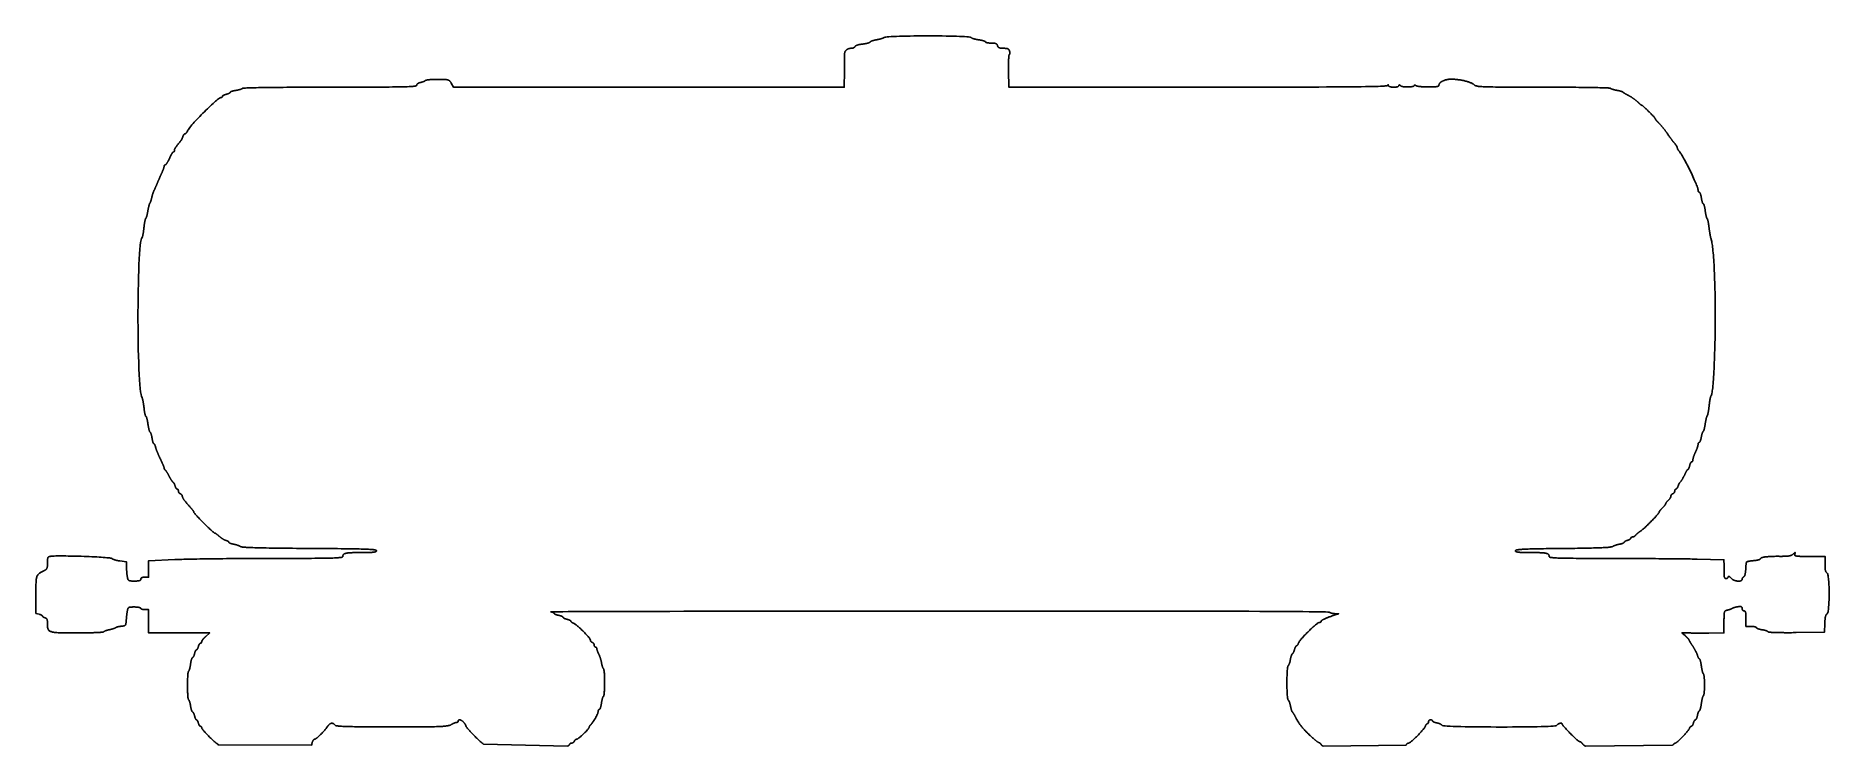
# Model space of a CAD drawing. Extents: x 30.9 to 78.4, y 89.6 to 108.4.
import ezdxf

# ---------------------------------------------------------------- set-up
doc = ezdxf.new("R2010")
doc.units = 0
doc.layers.get('0').update_dxf_attribs({"linetype": 'CONTINUOUS'})

msp = doc.modelspace()

# ---------------------------------------------------------------- linework, layer by layer
for p, q in [((35.735, 89.62), (38.211, 89.608)), ((42.761, 89.637), (44.988, 89.583)), ((65.035, 89.583), (67.23, 89.611)), ((71.984, 89.584), (74.298, 89.611))]:
    msp.add_line(p, q)
at = {"color": 7}
for points in [[(52.34, 107.937), (52.34, 107.944), (52.341, 107.951), (52.342, 107.958), (52.343, 107.965), (52.345, 107.972), (52.347, 107.978), (52.35, 107.985), (52.354, 107.992), (52.357, 107.998), (52.361, 108.004), (52.366, 108.01), (52.371, 108.016), (52.376, 108.022), (52.382, 108.027), (52.388, 108.032), (52.394, 108.037), (52.4, 108.042), (52.407, 108.047), (52.414, 108.051), (52.422, 108.055), (52.429, 108.059), (52.437, 108.062), (52.445, 108.065), (52.453, 108.068), (52.462, 108.071), (52.47, 108.073), (52.479, 108.074), (52.488, 108.076), (52.497, 108.077), (52.506, 108.077), (52.515, 108.078)], [(52.515, 108.078), (52.519, 108.078), (52.524, 108.078), (52.528, 108.078), (52.533, 108.079), (52.537, 108.079), (52.542, 108.08), (52.546, 108.081), (52.55, 108.082), (52.554, 108.083), (52.559, 108.084), (52.563, 108.085), (52.567, 108.086), (52.571, 108.088), (52.574, 108.089), (52.578, 108.091), (52.582, 108.092), (52.585, 108.094), (52.589, 108.096), (52.592, 108.098), (52.595, 108.1), (52.598, 108.102), (52.601, 108.104), (52.603, 108.106), (52.606, 108.108), (52.608, 108.11), (52.61, 108.112), (52.612, 108.115), (52.614, 108.117), (52.615, 108.12), (52.616, 108.122), (52.617, 108.125)], [(52.617, 108.125), (52.619, 108.127), (52.62, 108.13), (52.622, 108.133), (52.625, 108.135), (52.628, 108.138), (52.631, 108.14), (52.635, 108.143), (52.639, 108.145), (52.643, 108.148), (52.648, 108.15), (52.653, 108.153), (52.658, 108.155), (52.664, 108.158), (52.67, 108.16), (52.677, 108.162), (52.683, 108.164), (52.69, 108.166), (52.698, 108.168), (52.705, 108.17), (52.713, 108.172), (52.721, 108.174), (52.729, 108.176), (52.738, 108.178), (52.747, 108.179), (52.756, 108.181), (52.765, 108.182), (52.774, 108.184), (52.784, 108.185), (52.794, 108.186), (52.804, 108.188), (52.814, 108.189)], [(52.814, 108.189), (52.823, 108.19), (52.833, 108.191), (52.842, 108.192), (52.851, 108.193), (52.86, 108.194), (52.869, 108.196), (52.878, 108.197), (52.887, 108.199), (52.896, 108.2), (52.904, 108.202), (52.912, 108.203), (52.92, 108.205), (52.928, 108.207), (52.936, 108.209), (52.943, 108.211), (52.95, 108.213), (52.957, 108.215), (52.963, 108.217), (52.97, 108.219), (52.975, 108.221), (52.981, 108.223), (52.986, 108.225), (52.991, 108.227), (52.996, 108.229), (53, 108.231), (53.003, 108.233), (53.007, 108.235), (53.009, 108.237), (53.012, 108.239), (53.014, 108.241), (53.015, 108.243)], [(53.015, 108.243), (53.017, 108.245), (53.019, 108.247), (53.021, 108.249), (53.023, 108.251), (53.026, 108.254), (53.03, 108.256), (53.033, 108.258), (53.037, 108.26), (53.042, 108.262), (53.046, 108.264), (53.051, 108.267), (53.056, 108.269), (53.062, 108.271), (53.068, 108.273), (53.074, 108.275), (53.08, 108.278), (53.086, 108.28), (53.093, 108.282), (53.1, 108.284), (53.107, 108.286), (53.114, 108.288), (53.121, 108.29), (53.129, 108.292), (53.136, 108.293), (53.144, 108.295), (53.152, 108.297), (53.16, 108.298), (53.168, 108.3), (53.176, 108.301), (53.184, 108.303), (53.192, 108.304)], [(53.192, 108.304), (53.2, 108.305), (53.208, 108.307), (53.217, 108.308), (53.225, 108.31), (53.233, 108.311), (53.241, 108.313), (53.249, 108.315), (53.257, 108.317), (53.265, 108.319), (53.273, 108.32), (53.281, 108.322), (53.289, 108.324), (53.296, 108.327), (53.304, 108.329), (53.311, 108.331), (53.318, 108.333), (53.325, 108.335), (53.332, 108.337), (53.338, 108.34), (53.344, 108.342), (53.35, 108.344), (53.356, 108.346), (53.362, 108.349), (53.367, 108.351), (53.372, 108.353), (53.376, 108.355), (53.38, 108.357), (53.384, 108.359), (53.388, 108.362), (53.391, 108.364), (53.394, 108.366)], [(53.394, 108.366), (53.407, 108.371), (53.432, 108.376), (53.469, 108.38), (53.517, 108.384), (53.575, 108.388), (53.641, 108.391), (53.716, 108.394), (53.798, 108.397), (53.886, 108.399), (53.98, 108.401), (54.078, 108.403), (54.18, 108.404), (54.286, 108.405), (54.393, 108.406), (54.501, 108.406), (54.61, 108.406), (54.718, 108.406), (54.825, 108.405), (54.929, 108.404), (55.03, 108.403), (55.128, 108.401), (55.22, 108.399), (55.307, 108.396), (55.387, 108.394), (55.46, 108.391), (55.524, 108.387), (55.58, 108.384), (55.625, 108.379), (55.659, 108.375), (55.682, 108.37), (55.692, 108.365)], [(55.692, 108.365), (55.693, 108.363), (55.695, 108.361), (55.698, 108.359), (55.701, 108.357), (55.704, 108.354), (55.708, 108.352), (55.712, 108.35), (55.717, 108.348), (55.722, 108.345), (55.727, 108.343), (55.733, 108.341), (55.739, 108.339), (55.745, 108.336), (55.751, 108.334), (55.758, 108.332), (55.766, 108.33), (55.773, 108.327), (55.781, 108.325), (55.789, 108.323), (55.797, 108.321), (55.805, 108.319), (55.814, 108.317), (55.822, 108.315), (55.831, 108.313), (55.84, 108.311), (55.849, 108.31), (55.859, 108.308), (55.868, 108.306), (55.877, 108.305), (55.887, 108.303), (55.897, 108.302)], [(55.897, 108.302), (55.906, 108.301), (55.915, 108.299), (55.925, 108.298), (55.934, 108.296), (55.943, 108.295), (55.952, 108.293), (55.96, 108.291), (55.969, 108.289), (55.977, 108.288), (55.985, 108.286), (55.992, 108.284), (56, 108.282), (56.007, 108.28), (56.014, 108.278), (56.021, 108.276), (56.027, 108.274), (56.033, 108.272), (56.039, 108.27), (56.044, 108.269), (56.049, 108.267), (56.054, 108.265), (56.058, 108.263), (56.062, 108.261), (56.065, 108.259), (56.068, 108.257), (56.071, 108.255), (56.073, 108.253), (56.075, 108.251), (56.076, 108.25), (56.077, 108.248), (56.077, 108.246)], [(56.077, 108.246), (56.077, 108.245), (56.078, 108.243), (56.079, 108.241), (56.08, 108.24), (56.082, 108.238), (56.084, 108.237), (56.087, 108.235), (56.09, 108.234), (56.093, 108.232), (56.096, 108.231), (56.1, 108.23), (56.104, 108.228), (56.109, 108.227), (56.114, 108.226), (56.119, 108.225), (56.124, 108.224), (56.129, 108.223), (56.135, 108.222), (56.141, 108.221), (56.147, 108.22), (56.154, 108.219), (56.16, 108.218), (56.167, 108.218), (56.174, 108.217), (56.181, 108.217), (56.189, 108.216), (56.196, 108.216), (56.204, 108.215), (56.212, 108.215), (56.22, 108.215), (56.227, 108.215)], [(56.227, 108.215), (56.239, 108.215), (56.25, 108.215), (56.26, 108.215), (56.27, 108.214), (56.28, 108.214), (56.289, 108.213), (56.297, 108.213), (56.305, 108.212), (56.313, 108.211), (56.32, 108.21), (56.326, 108.209), (56.333, 108.207), (56.339, 108.206), (56.344, 108.204), (56.349, 108.203), (56.354, 108.201), (56.359, 108.198), (56.363, 108.196), (56.367, 108.193), (56.371, 108.191), (56.374, 108.188), (56.377, 108.185), (56.38, 108.181), (56.383, 108.178), (56.385, 108.174), (56.387, 108.17), (56.389, 108.166), (56.391, 108.161), (56.393, 108.157), (56.395, 108.152), (56.396, 108.146)], [(56.396, 108.146), (56.397, 108.141), (56.399, 108.136), (56.401, 108.132), (56.403, 108.127), (56.405, 108.123), (56.407, 108.119), (56.409, 108.115), (56.412, 108.112), (56.415, 108.108), (56.418, 108.105), (56.421, 108.102), (56.424, 108.1), (56.428, 108.097), (56.432, 108.095), (56.436, 108.093), (56.441, 108.091), (56.446, 108.089), (56.451, 108.087), (56.456, 108.086), (56.462, 108.084), (56.468, 108.083), (56.475, 108.082), (56.482, 108.081), (56.489, 108.08), (56.497, 108.079), (56.505, 108.079), (56.514, 108.078), (56.523, 108.078), (56.532, 108.078), (56.542, 108.078), (56.552, 108.078)], [(56.552, 108.078), (56.563, 108.078), (56.573, 108.077), (56.583, 108.077), (56.592, 108.077), (56.601, 108.076), (56.609, 108.076), (56.617, 108.075), (56.624, 108.074), (56.631, 108.073), (56.638, 108.072), (56.644, 108.071), (56.65, 108.069), (56.656, 108.068), (56.661, 108.066), (56.666, 108.064), (56.671, 108.062), (56.675, 108.059), (56.679, 108.057), (56.683, 108.054), (56.687, 108.051), (56.69, 108.048), (56.693, 108.044), (56.696, 108.041), (56.699, 108.037), (56.702, 108.033), (56.704, 108.028), (56.706, 108.023), (56.709, 108.018), (56.711, 108.013), (56.713, 108.008), (56.715, 108.002)], [(56.715, 108.002), (56.716, 107.998), (56.717, 107.994), (56.718, 107.99), (56.719, 107.986), (56.72, 107.982), (56.721, 107.978), (56.721, 107.974), (56.722, 107.971), (56.722, 107.967), (56.723, 107.963), (56.723, 107.96), (56.723, 107.957), (56.723, 107.953), (56.723, 107.95), (56.723, 107.947), (56.723, 107.944), (56.722, 107.941), (56.722, 107.938), (56.721, 107.936), (56.721, 107.933), (56.72, 107.931), (56.719, 107.928), (56.719, 107.926), (56.718, 107.924), (56.717, 107.923), (56.715, 107.921), (56.714, 107.92), (56.713, 107.919), (56.712, 107.918), (56.71, 107.917), (56.708, 107.916)], [(52.337, 107.468), (52.338, 107.49), (52.338, 107.512), (52.338, 107.534), (52.338, 107.556), (52.339, 107.578), (52.339, 107.599), (52.339, 107.62), (52.339, 107.64), (52.34, 107.66), (52.34, 107.68), (52.34, 107.699), (52.34, 107.718), (52.34, 107.736), (52.34, 107.754), (52.34, 107.771), (52.341, 107.787), (52.341, 107.803), (52.341, 107.818), (52.341, 107.833), (52.341, 107.846), (52.341, 107.859), (52.341, 107.871), (52.341, 107.882), (52.341, 107.893), (52.341, 107.902), (52.341, 107.91), (52.341, 107.918), (52.341, 107.924), (52.341, 107.93), (52.34, 107.934), (52.34, 107.937)], [(56.708, 107.916), (56.707, 107.915), (56.705, 107.913), (56.704, 107.909), (56.702, 107.905), (56.701, 107.899), (56.7, 107.892), (56.698, 107.885), (56.697, 107.876), (56.696, 107.866), (56.695, 107.856), (56.694, 107.844), (56.693, 107.832), (56.692, 107.819), (56.691, 107.805), (56.69, 107.79), (56.69, 107.775), (56.689, 107.759), (56.689, 107.742), (56.688, 107.725), (56.688, 107.707), (56.687, 107.688), (56.687, 107.669), (56.687, 107.649), (56.687, 107.629), (56.687, 107.608), (56.687, 107.587), (56.687, 107.566), (56.687, 107.544), (56.688, 107.522), (56.688, 107.499), (56.689, 107.476)], [(56.689, 107.476), (56.699, 107.047), (61.711, 107.047)], [(36.202, 106.963), (36.21, 106.964), (36.218, 106.966), (36.226, 106.967), (36.234, 106.968), (36.242, 106.97), (36.25, 106.971), (36.258, 106.973), (36.265, 106.975), (36.273, 106.976), (36.28, 106.978), (36.287, 106.98), (36.294, 106.982), (36.301, 106.984), (36.307, 106.985), (36.314, 106.987), (36.32, 106.989), (36.326, 106.991), (36.331, 106.993), (36.337, 106.995), (36.342, 106.997), (36.347, 106.999), (36.351, 107.001), (36.355, 107.002), (36.359, 107.004), (36.362, 107.006), (36.366, 107.008), (36.368, 107.01), (36.371, 107.011), (36.373, 107.013), (36.374, 107.015), (36.376, 107.017)], [(36.376, 107.017), (36.38, 107.018), (36.39, 107.02), (36.406, 107.021), (36.428, 107.023), (36.456, 107.024), (36.489, 107.026), (36.528, 107.027), (36.572, 107.029), (36.621, 107.03), (36.674, 107.032), (36.733, 107.033), (36.796, 107.034), (36.864, 107.035), (36.937, 107.037), (37.013, 107.038), (37.094, 107.039), (37.178, 107.04), (37.267, 107.041), (37.358, 107.042), (37.454, 107.042), (37.553, 107.043), (37.655, 107.044), (37.76, 107.044), (37.868, 107.045), (37.979, 107.046), (38.092, 107.046), (38.208, 107.046), (38.327, 107.047), (38.447, 107.047), (38.57, 107.047), (38.694, 107.047)], [(38.694, 107.047), (38.886, 107.047), (39.067, 107.047), (39.238, 107.047), (39.398, 107.047), (39.548, 107.048), (39.689, 107.048), (39.821, 107.048), (39.943, 107.049), (40.057, 107.049), (40.163, 107.05), (40.261, 107.051), (40.351, 107.052), (40.433, 107.053), (40.508, 107.054), (40.577, 107.055), (40.639, 107.056), (40.695, 107.058), (40.744, 107.06), (40.789, 107.062), (40.828, 107.064), (40.862, 107.066), (40.891, 107.068), (40.916, 107.071), (40.937, 107.074), (40.954, 107.077), (40.967, 107.08), (40.978, 107.083), (40.985, 107.087), (40.991, 107.091), (40.993, 107.095), (40.994, 107.099)], [(40.994, 107.099), (40.994, 107.102), (40.995, 107.105), (40.995, 107.108), (40.996, 107.111), (40.997, 107.114), (40.999, 107.117), (41, 107.12), (41.002, 107.123), (41.004, 107.126), (41.007, 107.128), (41.009, 107.131), (41.012, 107.134), (41.015, 107.136), (41.018, 107.139), (41.021, 107.142), (41.025, 107.144), (41.029, 107.147), (41.033, 107.149), (41.037, 107.151), (41.041, 107.153), (41.045, 107.156), (41.05, 107.158), (41.055, 107.16), (41.06, 107.162), (41.065, 107.164), (41.07, 107.165), (41.075, 107.167), (41.081, 107.168), (41.086, 107.17), (41.092, 107.171), (41.098, 107.172)], [(41.098, 107.172), (41.104, 107.174), (41.109, 107.175), (41.114, 107.176), (41.12, 107.177), (41.125, 107.179), (41.131, 107.18), (41.136, 107.182), (41.141, 107.183), (41.146, 107.185), (41.151, 107.186), (41.156, 107.188), (41.161, 107.19), (41.166, 107.192), (41.17, 107.193), (41.175, 107.195), (41.179, 107.197), (41.183, 107.199), (41.187, 107.2), (41.191, 107.202), (41.194, 107.204), (41.198, 107.206), (41.201, 107.208), (41.204, 107.209), (41.207, 107.211), (41.21, 107.213), (41.212, 107.215), (41.214, 107.217), (41.216, 107.218), (41.218, 107.22), (41.219, 107.222), (41.22, 107.223)], [(41.22, 107.223), (41.222, 107.225), (41.224, 107.226), (41.227, 107.228), (41.231, 107.229), (41.235, 107.231), (41.241, 107.232), (41.247, 107.234), (41.253, 107.235), (41.261, 107.236), (41.269, 107.238), (41.277, 107.239), (41.286, 107.24), (41.296, 107.242), (41.307, 107.243), (41.317, 107.244), (41.329, 107.245), (41.341, 107.246), (41.353, 107.247), (41.366, 107.248), (41.379, 107.248), (41.392, 107.249), (41.406, 107.25), (41.42, 107.251), (41.435, 107.251), (41.45, 107.252), (41.465, 107.252), (41.48, 107.252), (41.496, 107.253), (41.512, 107.253), (41.528, 107.253), (41.544, 107.253)], [(41.544, 107.253), (41.572, 107.253), (41.599, 107.253), (41.624, 107.253), (41.647, 107.253), (41.669, 107.253), (41.689, 107.252), (41.707, 107.252), (41.725, 107.251), (41.741, 107.25), (41.755, 107.249), (41.769, 107.248), (41.782, 107.247), (41.793, 107.245), (41.804, 107.243), (41.813, 107.241), (41.822, 107.239), (41.831, 107.236), (41.838, 107.233), (41.845, 107.229), (41.852, 107.225), (41.858, 107.221), (41.863, 107.216), (41.869, 107.211), (41.874, 107.205), (41.879, 107.199), (41.884, 107.192), (41.889, 107.185), (41.894, 107.177), (41.899, 107.169), (41.904, 107.16), (41.91, 107.15)], [(41.91, 107.15), (41.971, 107.047), (47.152, 107.047), (52.332, 107.047), (52.337, 107.468)], [(61.711, 107.047), (62.086, 107.047), (62.444, 107.047), (62.784, 107.047), (63.107, 107.047), (63.413, 107.048), (63.703, 107.048), (63.977, 107.048), (64.235, 107.049), (64.478, 107.05), (64.706, 107.05), (64.919, 107.051), (65.119, 107.052), (65.304, 107.053), (65.477, 107.054), (65.636, 107.055), (65.783, 107.056), (65.917, 107.058), (66.04, 107.059), (66.152, 107.061), (66.252, 107.062), (66.342, 107.064), (66.421, 107.066), (66.491, 107.068), (66.551, 107.07), (66.602, 107.073), (66.645, 107.075), (66.679, 107.078), (66.705, 107.081), (66.723, 107.084), (66.735, 107.087), (66.739, 107.09)], [(66.739, 107.09), (66.74, 107.093), (66.742, 107.096), (66.743, 107.099), (66.744, 107.101), (66.745, 107.104), (66.746, 107.106), (66.747, 107.108), (66.748, 107.11), (66.749, 107.111), (66.75, 107.112), (66.751, 107.113), (66.751, 107.114), (66.752, 107.115), (66.753, 107.115), (66.753, 107.116), (66.754, 107.116), (66.754, 107.115), (66.755, 107.115), (66.755, 107.114), (66.756, 107.113), (66.756, 107.112), (66.757, 107.111), (66.757, 107.11), (66.757, 107.108), (66.758, 107.106), (66.758, 107.104), (66.758, 107.101), (66.758, 107.099), (66.759, 107.096), (66.759, 107.093), (66.759, 107.09)], [(66.759, 107.09), (66.76, 107.085), (66.763, 107.08), (66.767, 107.075), (66.773, 107.071), (66.78, 107.067), (66.788, 107.064), (66.797, 107.061), (66.807, 107.058), (66.817, 107.055), (66.829, 107.053), (66.841, 107.051), (66.853, 107.049), (66.866, 107.048), (66.879, 107.047), (66.893, 107.047), (66.906, 107.047), (66.919, 107.047), (66.932, 107.047), (66.945, 107.048), (66.958, 107.049), (66.969, 107.051), (66.981, 107.053), (66.991, 107.055), (67.001, 107.057), (67.01, 107.06), (67.018, 107.064), (67.024, 107.067), (67.03, 107.071), (67.033, 107.076), (67.036, 107.08), (67.037, 107.086)], [(67.037, 107.086), (67.037, 107.088), (67.037, 107.091), (67.037, 107.093), (67.037, 107.095), (67.038, 107.097), (67.038, 107.098), (67.039, 107.1), (67.04, 107.101), (67.04, 107.102), (67.041, 107.103), (67.042, 107.104), (67.043, 107.105), (67.045, 107.105), (67.046, 107.106), (67.047, 107.106), (67.049, 107.106), (67.05, 107.106), (67.052, 107.105), (67.054, 107.105), (67.056, 107.104), (67.058, 107.103), (67.06, 107.102), (67.062, 107.1), (67.065, 107.099), (67.067, 107.097), (67.07, 107.096), (67.073, 107.094), (67.076, 107.091), (67.079, 107.089), (67.082, 107.086), (67.085, 107.084)], [(67.085, 107.084), (67.091, 107.079), (67.099, 107.075), (67.108, 107.072), (67.118, 107.068), (67.13, 107.065), (67.142, 107.063), (67.155, 107.06), (67.169, 107.058), (67.184, 107.056), (67.199, 107.055), (67.215, 107.054), (67.231, 107.053), (67.247, 107.052), (67.264, 107.052), (67.28, 107.052), (67.296, 107.053), (67.312, 107.053), (67.328, 107.054), (67.343, 107.055), (67.358, 107.057), (67.372, 107.059), (67.385, 107.061), (67.397, 107.063), (67.408, 107.066), (67.419, 107.069), (67.427, 107.072), (67.435, 107.075), (67.441, 107.079), (67.445, 107.083), (67.448, 107.087), (67.449, 107.092)], [(67.449, 107.092), (67.449, 107.094), (67.449, 107.095), (67.45, 107.097), (67.45, 107.098), (67.45, 107.099), (67.451, 107.1), (67.452, 107.101), (67.453, 107.102), (67.453, 107.103), (67.454, 107.103), (67.456, 107.104), (67.457, 107.104), (67.458, 107.104), (67.459, 107.104), (67.461, 107.104), (67.462, 107.104), (67.464, 107.104), (67.466, 107.104), (67.467, 107.103), (67.469, 107.103), (67.471, 107.102), (67.473, 107.101), (67.475, 107.1), (67.477, 107.099), (67.479, 107.098), (67.481, 107.096), (67.483, 107.095), (67.485, 107.094), (67.488, 107.092), (67.49, 107.09), (67.492, 107.088)], [(67.492, 107.088), (67.495, 107.086), (67.498, 107.084), (67.502, 107.083), (67.507, 107.081), (67.513, 107.079), (67.519, 107.077), (67.526, 107.076), (67.533, 107.074), (67.541, 107.072), (67.55, 107.071), (67.559, 107.069), (67.569, 107.068), (67.579, 107.066), (67.589, 107.065), (67.6, 107.064), (67.612, 107.062), (67.624, 107.061), (67.636, 107.06), (67.648, 107.059), (67.661, 107.058), (67.674, 107.057), (67.688, 107.056), (67.702, 107.055), (67.716, 107.055), (67.73, 107.054), (67.744, 107.054), (67.759, 107.053), (67.774, 107.053), (67.789, 107.053), (67.804, 107.052), (67.819, 107.052)], [(67.819, 107.052), (67.839, 107.052), (67.859, 107.053), (67.878, 107.053), (67.896, 107.053), (67.913, 107.053), (67.929, 107.054), (67.945, 107.054), (67.959, 107.055), (67.973, 107.055), (67.986, 107.056), (67.998, 107.057), (68.009, 107.058), (68.019, 107.059), (68.029, 107.06), (68.038, 107.062), (68.047, 107.063), (68.054, 107.065), (68.061, 107.066), (68.068, 107.068), (68.074, 107.07), (68.079, 107.072), (68.083, 107.074), (68.088, 107.077), (68.091, 107.079), (68.094, 107.082), (68.096, 107.084), (68.098, 107.087), (68.1, 107.09), (68.101, 107.094), (68.102, 107.097), (68.102, 107.1)], [(68.102, 107.1), (68.102, 107.108), (68.104, 107.116), (68.106, 107.124), (68.109, 107.131), (68.114, 107.139), (68.119, 107.146), (68.124, 107.154), (68.131, 107.161), (68.138, 107.168), (68.146, 107.175), (68.155, 107.182), (68.164, 107.188), (68.174, 107.195), (68.185, 107.201), (68.196, 107.207), (68.208, 107.213), (68.22, 107.218), (68.233, 107.223), (68.246, 107.228), (68.259, 107.233), (68.273, 107.237), (68.287, 107.241), (68.302, 107.244), (68.316, 107.248), (68.331, 107.251), (68.347, 107.253), (68.362, 107.255), (68.378, 107.257), (68.393, 107.258), (68.409, 107.259), (68.425, 107.259)], [(68.425, 107.259), (68.448, 107.259), (68.471, 107.258), (68.494, 107.257), (68.518, 107.255), (68.542, 107.253), (68.567, 107.251), (68.591, 107.248), (68.615, 107.245), (68.64, 107.242), (68.664, 107.238), (68.688, 107.234), (68.712, 107.229), (68.736, 107.225), (68.759, 107.22), (68.782, 107.215), (68.804, 107.209), (68.826, 107.204), (68.847, 107.198), (68.868, 107.192), (68.887, 107.185), (68.906, 107.179), (68.924, 107.173), (68.941, 107.166), (68.957, 107.159), (68.972, 107.153), (68.986, 107.146), (68.998, 107.139), (69.01, 107.132), (69.019, 107.125), (69.028, 107.118), (69.035, 107.111)], [(69.035, 107.111), (69.04, 107.105), (69.046, 107.1), (69.053, 107.095), (69.061, 107.09), (69.07, 107.086), (69.082, 107.082), (69.095, 107.078), (69.111, 107.074), (69.129, 107.071), (69.151, 107.068), (69.176, 107.066), (69.204, 107.063), (69.237, 107.061), (69.274, 107.059), (69.315, 107.057), (69.361, 107.055), (69.413, 107.054), (69.47, 107.053), (69.533, 107.052), (69.603, 107.051), (69.678, 107.05), (69.761, 107.049), (69.851, 107.049), (69.948, 107.048), (70.053, 107.048), (70.166, 107.047), (70.287, 107.047), (70.417, 107.047), (70.556, 107.047), (70.704, 107.047), (70.862, 107.047)], [(70.862, 107.047), (70.956, 107.047), (71.049, 107.047), (71.14, 107.047), (71.23, 107.046), (71.318, 107.046), (71.404, 107.046), (71.489, 107.045), (71.572, 107.044), (71.653, 107.044), (71.731, 107.043), (71.807, 107.042), (71.881, 107.042), (71.952, 107.041), (72.021, 107.04), (72.086, 107.039), (72.149, 107.038), (72.209, 107.037), (72.265, 107.035), (72.319, 107.034), (72.368, 107.033), (72.414, 107.032), (72.457, 107.03), (72.495, 107.029), (72.53, 107.028), (72.561, 107.026), (72.587, 107.025), (72.609, 107.023), (72.627, 107.022), (72.64, 107.02), (72.648, 107.019), (72.651, 107.017)], [(72.651, 107.017), (72.652, 107.015), (72.654, 107.014), (72.656, 107.012), (72.658, 107.01), (72.661, 107.009), (72.664, 107.007), (72.667, 107.005), (72.671, 107.003), (72.675, 107.001), (72.679, 106.999), (72.684, 106.998), (72.688, 106.996), (72.693, 106.994), (72.699, 106.992), (72.704, 106.99), (72.71, 106.988), (72.716, 106.986), (72.722, 106.985), (72.729, 106.983), (72.735, 106.981), (72.742, 106.979), (72.749, 106.977), (72.756, 106.976), (72.763, 106.974), (72.77, 106.972), (72.777, 106.971), (72.785, 106.969), (72.792, 106.968), (72.8, 106.967), (72.808, 106.965), (72.815, 106.964)], [(34.903, 105.869), (34.911, 105.885), (34.923, 105.904), (34.938, 105.927), (34.957, 105.953), (34.979, 105.981), (35.004, 106.012), (35.032, 106.045), (35.063, 106.08), (35.095, 106.117), (35.13, 106.155), (35.166, 106.194), (35.203, 106.233), (35.242, 106.274), (35.281, 106.314), (35.321, 106.355), (35.361, 106.395), (35.401, 106.435), (35.441, 106.473), (35.48, 106.511), (35.518, 106.547), (35.555, 106.581), (35.591, 106.614), (35.625, 106.644), (35.657, 106.672), (35.687, 106.697), (35.714, 106.719), (35.739, 106.737), (35.76, 106.752), (35.778, 106.763), (35.793, 106.77), (35.803, 106.772)], [(35.803, 106.772), (35.805, 106.772), (35.807, 106.772), (35.809, 106.772), (35.811, 106.773), (35.813, 106.773), (35.815, 106.774), (35.816, 106.774), (35.818, 106.775), (35.82, 106.775), (35.822, 106.776), (35.823, 106.777), (35.825, 106.778), (35.826, 106.779), (35.828, 106.78), (35.829, 106.781), (35.83, 106.782), (35.832, 106.783), (35.833, 106.784), (35.834, 106.786), (35.835, 106.787), (35.836, 106.788), (35.837, 106.79), (35.838, 106.791), (35.838, 106.793), (35.839, 106.794), (35.839, 106.796), (35.84, 106.797), (35.84, 106.799), (35.84, 106.8), (35.841, 106.802), (35.841, 106.804)], [(35.841, 106.804), (35.841, 106.805), (35.841, 106.807), (35.842, 106.809), (35.843, 106.811), (35.844, 106.813), (35.846, 106.814), (35.847, 106.816), (35.849, 106.818), (35.852, 106.82), (35.854, 106.822), (35.857, 106.824), (35.859, 106.826), (35.862, 106.828), (35.866, 106.83), (35.869, 106.832), (35.873, 106.834), (35.877, 106.836), (35.881, 106.837), (35.885, 106.839), (35.889, 106.841), (35.893, 106.843), (35.898, 106.845), (35.903, 106.846), (35.907, 106.848), (35.912, 106.85), (35.917, 106.851), (35.922, 106.853), (35.928, 106.854), (35.933, 106.855), (35.938, 106.857), (35.944, 106.858)], [(35.944, 106.858), (35.949, 106.859), (35.955, 106.861), (35.96, 106.862), (35.965, 106.863), (35.97, 106.865), (35.975, 106.866), (35.98, 106.868), (35.985, 106.87), (35.99, 106.871), (35.994, 106.873), (35.999, 106.875), (36.003, 106.876), (36.007, 106.878), (36.011, 106.88), (36.015, 106.882), (36.018, 106.884), (36.022, 106.885), (36.025, 106.887), (36.028, 106.889), (36.031, 106.891), (36.034, 106.893), (36.036, 106.895), (36.038, 106.896), (36.04, 106.898), (36.042, 106.9), (36.043, 106.902), (36.045, 106.904), (36.046, 106.905), (36.046, 106.907), (36.047, 106.909), (36.047, 106.91)], [(36.047, 106.91), (36.047, 106.912), (36.048, 106.913), (36.049, 106.915), (36.05, 106.917), (36.052, 106.918), (36.054, 106.92), (36.057, 106.922), (36.06, 106.924), (36.063, 106.926), (36.067, 106.928), (36.071, 106.929), (36.075, 106.931), (36.08, 106.933), (36.085, 106.935), (36.09, 106.937), (36.095, 106.939), (36.101, 106.941), (36.107, 106.942), (36.113, 106.944), (36.119, 106.946), (36.126, 106.948), (36.133, 106.949), (36.14, 106.951), (36.147, 106.953), (36.154, 106.954), (36.162, 106.956), (36.17, 106.957), (36.178, 106.959), (36.186, 106.96), (36.194, 106.962), (36.202, 106.963)], [(72.815, 106.964), (72.823, 106.963), (72.831, 106.961), (72.839, 106.96), (72.846, 106.959), (72.854, 106.957), (72.861, 106.956), (72.868, 106.954), (72.875, 106.953), (72.882, 106.951), (72.889, 106.949), (72.896, 106.948), (72.902, 106.946), (72.909, 106.945), (72.915, 106.943), (72.921, 106.941), (72.927, 106.94), (72.932, 106.938), (72.937, 106.936), (72.942, 106.935), (72.947, 106.933), (72.952, 106.931), (72.956, 106.93), (72.96, 106.928), (72.964, 106.927), (72.967, 106.925), (72.97, 106.923), (72.973, 106.922), (72.975, 106.921), (72.977, 106.919), (72.978, 106.918), (72.979, 106.916)], [(72.979, 106.916), (72.981, 106.915), (72.982, 106.914), (72.984, 106.912), (72.986, 106.91), (72.989, 106.908), (72.992, 106.906), (72.995, 106.903), (72.998, 106.901), (73.002, 106.899), (73.006, 106.896), (73.01, 106.893), (73.015, 106.89), (73.019, 106.887), (73.024, 106.884), (73.03, 106.881), (73.035, 106.878), (73.041, 106.874), (73.046, 106.871), (73.052, 106.867), (73.058, 106.864), (73.065, 106.86), (73.071, 106.857), (73.078, 106.853), (73.084, 106.849), (73.091, 106.846), (73.098, 106.842), (73.105, 106.838), (73.112, 106.835), (73.119, 106.831), (73.126, 106.827), (73.134, 106.824)], [(73.134, 106.824), (73.141, 106.82), (73.148, 106.816), (73.156, 106.812), (73.164, 106.807), (73.172, 106.803), (73.18, 106.798), (73.188, 106.793), (73.196, 106.788), (73.204, 106.783), (73.213, 106.778), (73.221, 106.772), (73.229, 106.767), (73.237, 106.761), (73.246, 106.756), (73.254, 106.75), (73.262, 106.744), (73.27, 106.739), (73.278, 106.733), (73.286, 106.727), (73.294, 106.721), (73.302, 106.715), (73.309, 106.71), (73.316, 106.704), (73.324, 106.698), (73.33, 106.693), (73.337, 106.687), (73.344, 106.681), (73.35, 106.676), (73.356, 106.671), (73.361, 106.666), (73.367, 106.66)], [(73.367, 106.66), (73.372, 106.655), (73.377, 106.65), (73.382, 106.646), (73.387, 106.641), (73.392, 106.636), (73.397, 106.632), (73.402, 106.627), (73.407, 106.623), (73.412, 106.618), (73.416, 106.614), (73.421, 106.61), (73.425, 106.606), (73.43, 106.602), (73.434, 106.599), (73.438, 106.595), (73.442, 106.592), (73.446, 106.589), (73.45, 106.586), (73.453, 106.583), (73.456, 106.581), (73.46, 106.578), (73.463, 106.576), (73.465, 106.574), (73.468, 106.572), (73.47, 106.57), (73.473, 106.569), (73.475, 106.568), (73.476, 106.567), (73.478, 106.566), (73.479, 106.566), (73.48, 106.566)], [(73.48, 106.566), (73.484, 106.565), (73.489, 106.562), (73.496, 106.557), (73.504, 106.551), (73.514, 106.543), (73.525, 106.534), (73.538, 106.523), (73.551, 106.511), (73.565, 106.498), (73.58, 106.484), (73.596, 106.47), (73.612, 106.455), (73.628, 106.439), (73.645, 106.423), (73.662, 106.406), (73.678, 106.39), (73.695, 106.373), (73.711, 106.356), (73.727, 106.34), (73.742, 106.324), (73.757, 106.309), (73.771, 106.294), (73.784, 106.28), (73.796, 106.267), (73.807, 106.255), (73.816, 106.244), (73.824, 106.234), (73.831, 106.225), (73.835, 106.218), (73.838, 106.213), (73.839, 106.21)], [(73.839, 106.21), (73.84, 106.208), (73.84, 106.206), (73.841, 106.204), (73.842, 106.202), (73.843, 106.2), (73.844, 106.197), (73.846, 106.195), (73.848, 106.192), (73.85, 106.189), (73.852, 106.185), (73.854, 106.182), (73.857, 106.178), (73.86, 106.174), (73.863, 106.171), (73.866, 106.166), (73.87, 106.162), (73.873, 106.158), (73.877, 106.154), (73.881, 106.149), (73.885, 106.145), (73.889, 106.14), (73.893, 106.135), (73.898, 106.131), (73.902, 106.126), (73.907, 106.121), (73.912, 106.116), (73.917, 106.111), (73.922, 106.106), (73.927, 106.101), (73.932, 106.097), (73.937, 106.092)], [(73.937, 106.092), (73.942, 106.086), (73.948, 106.081), (73.954, 106.075), (73.96, 106.069), (73.966, 106.062), (73.972, 106.055), (73.979, 106.048), (73.986, 106.04), (73.993, 106.032), (74, 106.024), (74.007, 106.016), (74.014, 106.007), (74.021, 105.999), (74.029, 105.99), (74.036, 105.981), (74.044, 105.971), (74.051, 105.962), (74.059, 105.952), (74.067, 105.943), (74.074, 105.933), (74.082, 105.923), (74.089, 105.914), (74.097, 105.904), (74.104, 105.894), (74.111, 105.885), (74.118, 105.875), (74.125, 105.865), (74.132, 105.856), (74.139, 105.846), (74.145, 105.837), (74.152, 105.828)], [(34.569, 105.375), (34.57, 105.379), (34.57, 105.383), (34.57, 105.387), (34.571, 105.391), (34.572, 105.395), (34.573, 105.4), (34.574, 105.404), (34.576, 105.409), (34.578, 105.413), (34.58, 105.418), (34.583, 105.423), (34.586, 105.429), (34.59, 105.435), (34.593, 105.441), (34.598, 105.448), (34.602, 105.454), (34.607, 105.462), (34.613, 105.47), (34.619, 105.478), (34.625, 105.487), (34.633, 105.496), (34.64, 105.506), (34.648, 105.516), (34.657, 105.527), (34.667, 105.539), (34.677, 105.551), (34.687, 105.564), (34.698, 105.578), (34.71, 105.592), (34.723, 105.608), (34.736, 105.624)], [(34.736, 105.624), (34.738, 105.626), (34.74, 105.628), (34.742, 105.63), (34.743, 105.633), (34.745, 105.636), (34.747, 105.639), (34.749, 105.642), (34.751, 105.645), (34.753, 105.648), (34.755, 105.651), (34.756, 105.655), (34.758, 105.659), (34.76, 105.662), (34.762, 105.666), (34.764, 105.67), (34.766, 105.674), (34.768, 105.678), (34.77, 105.682), (34.772, 105.686), (34.774, 105.69), (34.775, 105.694), (34.777, 105.698), (34.779, 105.702), (34.781, 105.707), (34.782, 105.711), (34.784, 105.715), (34.785, 105.719), (34.787, 105.723), (34.788, 105.727), (34.79, 105.731), (34.791, 105.735)], [(34.791, 105.735), (34.792, 105.739), (34.794, 105.743), (34.795, 105.747), (34.797, 105.751), (34.798, 105.755), (34.8, 105.758), (34.801, 105.762), (34.803, 105.765), (34.805, 105.769), (34.807, 105.772), (34.809, 105.775), (34.811, 105.778), (34.812, 105.781), (34.814, 105.784), (34.816, 105.787), (34.818, 105.789), (34.82, 105.792), (34.822, 105.794), (34.824, 105.797), (34.826, 105.799), (34.828, 105.8), (34.83, 105.802), (34.833, 105.804), (34.834, 105.805), (34.836, 105.807), (34.838, 105.808), (34.84, 105.808), (34.842, 105.809), (34.844, 105.81), (34.846, 105.81), (34.848, 105.81)], [(34.848, 105.81), (34.85, 105.81), (34.851, 105.81), (34.853, 105.811), (34.855, 105.811), (34.857, 105.812), (34.859, 105.813), (34.861, 105.814), (34.863, 105.815), (34.865, 105.816), (34.867, 105.818), (34.869, 105.819), (34.871, 105.821), (34.873, 105.823), (34.875, 105.824), (34.877, 105.826), (34.879, 105.828), (34.881, 105.831), (34.883, 105.833), (34.884, 105.835), (34.886, 105.838), (34.888, 105.84), (34.89, 105.843), (34.892, 105.845), (34.893, 105.848), (34.895, 105.851), (34.897, 105.854), (34.898, 105.857), (34.899, 105.86), (34.901, 105.863), (34.902, 105.866), (34.903, 105.869)], [(74.152, 105.828), (74.162, 105.812), (74.172, 105.797), (74.182, 105.783), (74.191, 105.77), (74.2, 105.757), (74.208, 105.745), (74.216, 105.734), (74.224, 105.723), (74.231, 105.712), (74.239, 105.702), (74.245, 105.693), (74.252, 105.683), (74.258, 105.675), (74.265, 105.666), (74.271, 105.658), (74.277, 105.649), (74.283, 105.641), (74.289, 105.633), (74.295, 105.626), (74.301, 105.618), (74.307, 105.61), (74.314, 105.602), (74.32, 105.594), (74.327, 105.586), (74.334, 105.577), (74.341, 105.569), (74.348, 105.56), (74.356, 105.551), (74.363, 105.541), (74.372, 105.531), (74.381, 105.521)], [(34.321, 104.986), (34.323, 104.986), (34.326, 104.986), (34.329, 104.988), (34.332, 104.989), (34.335, 104.991), (34.338, 104.994), (34.342, 104.997), (34.345, 105.001), (34.349, 105.005), (34.353, 105.01), (34.357, 105.015), (34.361, 105.021), (34.365, 105.027), (34.37, 105.034), (34.374, 105.041), (34.379, 105.049), (34.384, 105.057), (34.389, 105.066), (34.394, 105.076), (34.4, 105.086), (34.406, 105.096), (34.411, 105.107), (34.417, 105.119), (34.424, 105.132), (34.43, 105.144), (34.437, 105.158), (34.443, 105.172), (34.45, 105.187), (34.458, 105.202), (34.465, 105.218), (34.473, 105.235)], [(34.473, 105.235), (34.475, 105.24), (34.477, 105.245), (34.48, 105.249), (34.482, 105.254), (34.485, 105.259), (34.487, 105.263), (34.49, 105.268), (34.492, 105.272), (34.495, 105.277), (34.497, 105.281), (34.5, 105.285), (34.502, 105.289), (34.505, 105.293), (34.507, 105.296), (34.51, 105.3), (34.512, 105.303), (34.515, 105.306), (34.517, 105.309), (34.519, 105.312), (34.522, 105.315), (34.524, 105.317), (34.526, 105.319), (34.528, 105.321), (34.53, 105.323), (34.532, 105.325), (34.534, 105.326), (34.536, 105.327), (34.538, 105.328), (34.54, 105.329), (34.541, 105.329), (34.543, 105.329)], [(34.543, 105.329), (34.544, 105.329), (34.545, 105.329), (34.547, 105.33), (34.548, 105.33), (34.55, 105.331), (34.551, 105.331), (34.552, 105.332), (34.553, 105.333), (34.555, 105.334), (34.556, 105.335), (34.557, 105.336), (34.558, 105.338), (34.559, 105.339), (34.56, 105.34), (34.561, 105.342), (34.562, 105.344), (34.563, 105.345), (34.564, 105.347), (34.565, 105.349), (34.565, 105.351), (34.566, 105.353), (34.567, 105.355), (34.567, 105.357), (34.568, 105.359), (34.568, 105.361), (34.569, 105.363), (34.569, 105.366), (34.569, 105.368), (34.569, 105.371), (34.569, 105.373), (34.569, 105.375)], [(74.381, 105.521), (74.383, 105.518), (74.385, 105.515), (74.387, 105.512), (74.389, 105.509), (74.392, 105.506), (74.394, 105.503), (74.396, 105.5), (74.398, 105.497), (74.4, 105.494), (74.402, 105.491), (74.403, 105.488), (74.405, 105.485), (74.407, 105.482), (74.409, 105.479), (74.41, 105.476), (74.412, 105.473), (74.413, 105.47), (74.414, 105.467), (74.416, 105.465), (74.417, 105.462), (74.418, 105.459), (74.419, 105.456), (74.42, 105.454), (74.421, 105.451), (74.421, 105.449), (74.422, 105.446), (74.423, 105.444), (74.423, 105.442), (74.423, 105.44), (74.423, 105.438), (74.423, 105.436)], [(74.423, 105.436), (74.424, 105.434), (74.424, 105.432), (74.424, 105.43), (74.424, 105.428), (74.425, 105.426), (74.426, 105.424), (74.426, 105.421), (74.427, 105.419), (74.428, 105.416), (74.429, 105.414), (74.43, 105.411), (74.431, 105.408), (74.433, 105.406), (74.434, 105.403), (74.435, 105.4), (74.437, 105.397), (74.438, 105.394), (74.44, 105.392), (74.442, 105.389), (74.444, 105.386), (74.445, 105.383), (74.447, 105.38), (74.449, 105.377), (74.451, 105.374), (74.453, 105.372), (74.455, 105.369), (74.458, 105.366), (74.46, 105.364), (74.462, 105.361), (74.464, 105.358), (74.466, 105.356)], [(74.466, 105.356), (74.478, 105.342), (74.492, 105.323), (74.507, 105.302), (74.523, 105.276), (74.541, 105.248), (74.559, 105.217), (74.579, 105.183), (74.599, 105.147), (74.62, 105.109), (74.642, 105.069), (74.663, 105.027), (74.685, 104.985), (74.708, 104.941), (74.73, 104.897), (74.752, 104.853), (74.774, 104.808), (74.795, 104.764), (74.816, 104.72), (74.836, 104.677), (74.855, 104.635), (74.873, 104.594), (74.89, 104.555), (74.906, 104.517), (74.921, 104.482), (74.934, 104.449), (74.945, 104.419), (74.955, 104.392), (74.963, 104.368), (74.968, 104.347), (74.972, 104.33), (74.973, 104.317)], [(34.107, 104.487), (34.11, 104.495), (34.113, 104.503), (34.117, 104.511), (34.12, 104.519), (34.124, 104.527), (34.128, 104.536), (34.131, 104.545), (34.135, 104.554), (34.139, 104.563), (34.143, 104.573), (34.147, 104.582), (34.151, 104.592), (34.156, 104.602), (34.16, 104.611), (34.164, 104.621), (34.168, 104.631), (34.173, 104.641), (34.177, 104.65), (34.181, 104.66), (34.185, 104.67), (34.19, 104.679), (34.194, 104.689), (34.198, 104.698), (34.202, 104.707), (34.206, 104.716), (34.21, 104.725), (34.214, 104.734), (34.218, 104.742), (34.222, 104.75), (34.226, 104.758), (34.229, 104.766)], [(34.229, 104.766), (34.233, 104.773), (34.236, 104.781), (34.239, 104.789), (34.243, 104.796), (34.246, 104.804), (34.249, 104.811), (34.252, 104.818), (34.255, 104.826), (34.258, 104.833), (34.261, 104.84), (34.264, 104.847), (34.267, 104.854), (34.269, 104.861), (34.272, 104.868), (34.274, 104.874), (34.277, 104.88), (34.279, 104.886), (34.281, 104.892), (34.283, 104.898), (34.285, 104.904), (34.286, 104.909), (34.288, 104.914), (34.289, 104.919), (34.29, 104.923), (34.291, 104.928), (34.292, 104.932), (34.293, 104.935), (34.294, 104.938), (34.294, 104.941), (34.295, 104.944), (34.295, 104.946)], [(34.295, 104.946), (34.295, 104.948), (34.295, 104.95), (34.295, 104.952), (34.295, 104.954), (34.296, 104.956), (34.296, 104.958), (34.296, 104.96), (34.297, 104.962), (34.297, 104.964), (34.298, 104.966), (34.299, 104.967), (34.299, 104.969), (34.3, 104.97), (34.301, 104.972), (34.302, 104.973), (34.303, 104.975), (34.304, 104.976), (34.305, 104.977), (34.306, 104.978), (34.307, 104.979), (34.308, 104.98), (34.309, 104.981), (34.31, 104.982), (34.312, 104.983), (34.313, 104.984), (34.314, 104.984), (34.315, 104.985), (34.317, 104.985), (34.318, 104.985), (34.319, 104.985), (34.321, 104.986)], [(33.969, 104.125), (33.97, 104.132), (33.971, 104.138), (33.973, 104.145), (33.975, 104.151), (33.976, 104.158), (33.978, 104.164), (33.979, 104.171), (33.981, 104.178), (33.983, 104.184), (33.985, 104.191), (33.987, 104.197), (33.988, 104.203), (33.99, 104.21), (33.992, 104.216), (33.994, 104.222), (33.996, 104.228), (33.998, 104.234), (34, 104.24), (34.002, 104.245), (34.003, 104.251), (34.005, 104.256), (34.007, 104.261), (34.009, 104.266), (34.011, 104.271), (34.013, 104.275), (34.014, 104.28), (34.016, 104.284), (34.018, 104.288), (34.019, 104.291), (34.021, 104.294), (34.022, 104.297)], [(34.022, 104.297), (34.024, 104.3), (34.026, 104.304), (34.028, 104.307), (34.03, 104.311), (34.032, 104.315), (34.034, 104.32), (34.036, 104.325), (34.039, 104.33), (34.041, 104.335), (34.044, 104.341), (34.046, 104.346), (34.049, 104.352), (34.052, 104.359), (34.055, 104.365), (34.058, 104.372), (34.061, 104.378), (34.064, 104.385), (34.067, 104.392), (34.07, 104.399), (34.073, 104.406), (34.076, 104.413), (34.079, 104.421), (34.082, 104.428), (34.085, 104.435), (34.089, 104.443), (34.092, 104.45), (34.095, 104.458), (34.098, 104.465), (34.101, 104.473), (34.104, 104.48), (34.107, 104.487)], [(74.973, 104.317), (74.973, 104.315), (74.973, 104.312), (74.974, 104.309), (74.974, 104.306), (74.974, 104.304), (74.975, 104.301), (74.975, 104.299), (74.976, 104.296), (74.977, 104.294), (74.977, 104.291), (74.978, 104.289), (74.979, 104.287), (74.98, 104.285), (74.981, 104.283), (74.982, 104.281), (74.983, 104.279), (74.984, 104.277), (74.986, 104.275), (74.987, 104.274), (74.988, 104.272), (74.99, 104.271), (74.991, 104.27), (74.993, 104.269), (74.994, 104.267), (74.996, 104.267), (74.997, 104.266), (74.999, 104.265), (75, 104.265), (75.002, 104.264), (75.004, 104.264), (75.005, 104.264)], [(75.005, 104.264), (75.007, 104.264), (75.009, 104.263), (75.011, 104.262), (75.013, 104.261), (75.014, 104.259), (75.016, 104.257), (75.018, 104.254), (75.02, 104.251), (75.022, 104.248), (75.024, 104.244), (75.026, 104.24), (75.028, 104.236), (75.03, 104.231), (75.032, 104.226), (75.034, 104.221), (75.036, 104.216), (75.038, 104.21), (75.04, 104.204), (75.042, 104.198), (75.044, 104.192), (75.045, 104.185), (75.047, 104.178), (75.049, 104.171), (75.051, 104.164), (75.052, 104.157), (75.054, 104.149), (75.055, 104.141), (75.057, 104.134), (75.058, 104.126), (75.06, 104.118), (75.061, 104.109)], [(33.811, 103.576), (33.812, 103.577), (33.814, 103.579), (33.815, 103.581), (33.817, 103.583), (33.819, 103.586), (33.82, 103.59), (33.822, 103.593), (33.824, 103.598), (33.826, 103.602), (33.827, 103.607), (33.829, 103.612), (33.831, 103.618), (33.833, 103.623), (33.835, 103.63), (33.837, 103.636), (33.839, 103.643), (33.84, 103.649), (33.842, 103.657), (33.844, 103.664), (33.846, 103.672), (33.848, 103.679), (33.849, 103.687), (33.851, 103.696), (33.853, 103.704), (33.855, 103.712), (33.856, 103.721), (33.858, 103.73), (33.859, 103.739), (33.861, 103.748), (33.862, 103.757), (33.864, 103.766)], [(33.864, 103.766), (33.865, 103.775), (33.866, 103.784), (33.868, 103.793), (33.869, 103.802), (33.871, 103.811), (33.873, 103.82), (33.874, 103.829), (33.876, 103.837), (33.878, 103.846), (33.879, 103.854), (33.881, 103.863), (33.883, 103.871), (33.885, 103.878), (33.887, 103.886), (33.888, 103.894), (33.89, 103.901), (33.892, 103.908), (33.894, 103.915), (33.896, 103.921), (33.898, 103.927), (33.899, 103.933), (33.901, 103.939), (33.903, 103.944), (33.905, 103.949), (33.906, 103.953), (33.908, 103.957), (33.91, 103.961), (33.911, 103.964), (33.913, 103.967), (33.914, 103.97), (33.916, 103.972)], [(33.916, 103.972), (33.917, 103.974), (33.919, 103.976), (33.921, 103.979), (33.922, 103.982), (33.924, 103.985), (33.925, 103.988), (33.927, 103.992), (33.929, 103.996), (33.931, 104), (33.933, 104.004), (33.934, 104.009), (33.936, 104.013), (33.938, 104.018), (33.94, 104.023), (33.942, 104.029), (33.944, 104.034), (33.945, 104.039), (33.947, 104.045), (33.949, 104.051), (33.951, 104.057), (33.953, 104.063), (33.954, 104.069), (33.956, 104.075), (33.958, 104.081), (33.96, 104.087), (33.961, 104.094), (33.963, 104.1), (33.964, 104.106), (33.966, 104.113), (33.967, 104.119), (33.969, 104.125)], [(75.061, 104.109), (75.062, 104.101), (75.063, 104.093), (75.065, 104.085), (75.066, 104.077), (75.068, 104.07), (75.069, 104.062), (75.071, 104.055), (75.072, 104.048), (75.074, 104.041), (75.076, 104.034), (75.078, 104.027), (75.079, 104.021), (75.081, 104.015), (75.083, 104.009), (75.085, 104.003), (75.086, 103.998), (75.088, 103.992), (75.09, 103.988), (75.092, 103.983), (75.094, 103.979), (75.095, 103.975), (75.097, 103.971), (75.099, 103.968), (75.101, 103.965), (75.102, 103.962), (75.104, 103.96), (75.106, 103.958), (75.107, 103.957), (75.109, 103.956), (75.111, 103.955), (75.112, 103.955)], [(75.112, 103.955), (75.114, 103.955), (75.115, 103.954), (75.117, 103.952), (75.118, 103.951), (75.12, 103.948), (75.122, 103.946), (75.123, 103.943), (75.125, 103.939), (75.127, 103.935), (75.129, 103.93), (75.131, 103.926), (75.132, 103.92), (75.134, 103.915), (75.136, 103.909), (75.138, 103.902), (75.14, 103.896), (75.141, 103.889), (75.143, 103.882), (75.145, 103.874), (75.147, 103.866), (75.149, 103.858), (75.15, 103.85), (75.152, 103.841), (75.154, 103.832), (75.155, 103.823), (75.157, 103.814), (75.158, 103.805), (75.16, 103.795), (75.161, 103.785), (75.162, 103.775), (75.164, 103.765)], [(75.164, 103.765), (75.165, 103.755), (75.166, 103.745), (75.168, 103.736), (75.169, 103.726), (75.171, 103.716), (75.172, 103.707), (75.174, 103.697), (75.175, 103.688), (75.177, 103.679), (75.179, 103.671), (75.18, 103.662), (75.182, 103.654), (75.184, 103.646), (75.186, 103.638), (75.187, 103.63), (75.189, 103.623), (75.191, 103.616), (75.193, 103.61), (75.195, 103.603), (75.196, 103.597), (75.198, 103.592), (75.2, 103.587), (75.202, 103.582), (75.203, 103.577), (75.205, 103.574), (75.207, 103.57), (75.208, 103.567), (75.21, 103.564), (75.211, 103.562), (75.213, 103.56), (75.214, 103.559)], [(33.709, 103.062), (33.711, 103.063), (33.712, 103.065), (33.714, 103.067), (33.715, 103.07), (33.717, 103.074), (33.718, 103.078), (33.72, 103.083), (33.721, 103.089), (33.723, 103.094), (33.725, 103.101), (33.727, 103.108), (33.728, 103.115), (33.73, 103.123), (33.732, 103.131), (33.733, 103.14), (33.735, 103.149), (33.737, 103.158), (33.739, 103.168), (33.74, 103.178), (33.742, 103.188), (33.744, 103.199), (33.745, 103.21), (33.747, 103.221), (33.749, 103.233), (33.75, 103.244), (33.752, 103.256), (33.753, 103.268), (33.755, 103.281), (33.756, 103.293), (33.757, 103.306), (33.759, 103.318)], [(33.759, 103.318), (33.76, 103.331), (33.761, 103.344), (33.763, 103.356), (33.764, 103.368), (33.766, 103.38), (33.767, 103.392), (33.769, 103.404), (33.771, 103.416), (33.772, 103.427), (33.774, 103.438), (33.776, 103.449), (33.778, 103.459), (33.779, 103.469), (33.781, 103.479), (33.783, 103.488), (33.785, 103.497), (33.787, 103.506), (33.788, 103.514), (33.79, 103.522), (33.792, 103.529), (33.794, 103.536), (33.796, 103.543), (33.797, 103.549), (33.799, 103.554), (33.801, 103.559), (33.803, 103.563), (33.804, 103.567), (33.806, 103.57), (33.808, 103.573), (33.809, 103.575), (33.811, 103.576)], [(75.214, 103.559), (75.216, 103.558), (75.217, 103.556), (75.219, 103.554), (75.22, 103.551), (75.222, 103.548), (75.224, 103.544), (75.225, 103.54), (75.227, 103.535), (75.229, 103.529), (75.23, 103.524), (75.232, 103.517), (75.234, 103.511), (75.236, 103.504), (75.237, 103.496), (75.239, 103.488), (75.241, 103.48), (75.243, 103.472), (75.244, 103.463), (75.246, 103.454), (75.248, 103.445), (75.249, 103.435), (75.251, 103.425), (75.253, 103.415), (75.254, 103.405), (75.256, 103.394), (75.257, 103.384), (75.259, 103.373), (75.26, 103.362), (75.261, 103.351), (75.263, 103.339), (75.264, 103.328)], [(75.264, 103.328), (75.265, 103.316), (75.266, 103.305), (75.268, 103.293), (75.269, 103.282), (75.271, 103.27), (75.272, 103.258), (75.274, 103.246), (75.276, 103.235), (75.277, 103.223), (75.279, 103.212), (75.281, 103.2), (75.283, 103.189), (75.284, 103.178), (75.286, 103.167), (75.288, 103.156), (75.29, 103.146), (75.292, 103.135), (75.294, 103.125), (75.296, 103.116), (75.298, 103.106), (75.3, 103.097), (75.302, 103.088), (75.304, 103.08), (75.306, 103.071), (75.307, 103.064), (75.309, 103.056), (75.311, 103.05), (75.313, 103.043), (75.315, 103.037), (75.317, 103.032), (75.318, 103.027)], [(33.708, 98.82), (33.695, 98.849), (33.682, 98.9), (33.671, 98.972), (33.66, 99.062), (33.65, 99.17), (33.641, 99.294), (33.633, 99.433), (33.626, 99.584), (33.62, 99.746), (33.615, 99.919), (33.61, 100.099), (33.607, 100.286), (33.604, 100.479), (33.602, 100.675), (33.601, 100.873), (33.601, 101.071), (33.602, 101.269), (33.604, 101.463), (33.607, 101.654), (33.611, 101.839), (33.615, 102.017), (33.62, 102.186), (33.627, 102.345), (33.634, 102.492), (33.642, 102.626), (33.651, 102.745), (33.661, 102.847), (33.672, 102.932), (33.683, 102.997), (33.696, 103.04), (33.709, 103.062)], [(75.318, 103.027), (75.324, 103.008), (75.33, 102.985), (75.336, 102.957), (75.342, 102.925), (75.348, 102.889), (75.353, 102.85), (75.359, 102.806), (75.364, 102.759), (75.369, 102.708), (75.374, 102.654), (75.379, 102.596), (75.383, 102.536), (75.388, 102.472), (75.392, 102.405), (75.396, 102.336), (75.4, 102.264), (75.404, 102.189), (75.407, 102.112), (75.41, 102.033), (75.413, 101.951), (75.416, 101.868), (75.418, 101.782), (75.421, 101.695), (75.423, 101.606), (75.424, 101.516), (75.426, 101.424), (75.427, 101.331), (75.428, 101.237), (75.429, 101.142), (75.429, 101.046), (75.429, 100.949)], [(75.429, 100.949), (75.429, 100.851), (75.428, 100.753), (75.427, 100.656), (75.426, 100.559), (75.425, 100.463), (75.423, 100.367), (75.421, 100.273), (75.418, 100.18), (75.416, 100.088), (75.413, 99.999), (75.41, 99.911), (75.407, 99.825), (75.404, 99.742), (75.4, 99.661), (75.396, 99.582), (75.392, 99.507), (75.388, 99.435), (75.384, 99.366), (75.379, 99.301), (75.375, 99.24), (75.37, 99.182), (75.365, 99.129), (75.361, 99.08), (75.356, 99.036), (75.351, 98.996), (75.346, 98.961), (75.341, 98.932), (75.335, 98.908), (75.33, 98.89), (75.325, 98.877), (75.32, 98.871)], [(33.761, 98.552), (33.759, 98.565), (33.758, 98.577), (33.757, 98.589), (33.755, 98.601), (33.754, 98.613), (33.752, 98.625), (33.75, 98.636), (33.749, 98.648), (33.747, 98.659), (33.745, 98.67), (33.743, 98.681), (33.742, 98.692), (33.74, 98.702), (33.738, 98.712), (33.736, 98.722), (33.734, 98.731), (33.733, 98.74), (33.731, 98.749), (33.729, 98.757), (33.727, 98.765), (33.725, 98.772), (33.723, 98.78), (33.722, 98.786), (33.72, 98.792), (33.718, 98.798), (33.716, 98.803), (33.715, 98.807), (33.713, 98.811), (33.711, 98.815), (33.71, 98.818), (33.708, 98.82)], [(33.812, 98.32), (33.811, 98.321), (33.809, 98.322), (33.808, 98.323), (33.806, 98.325), (33.804, 98.328), (33.803, 98.331), (33.801, 98.335), (33.799, 98.34), (33.798, 98.345), (33.796, 98.35), (33.794, 98.356), (33.792, 98.362), (33.79, 98.369), (33.789, 98.377), (33.787, 98.384), (33.785, 98.393), (33.783, 98.401), (33.781, 98.41), (33.78, 98.419), (33.778, 98.429), (33.776, 98.439), (33.774, 98.449), (33.773, 98.459), (33.771, 98.47), (33.769, 98.481), (33.768, 98.493), (33.766, 98.504), (33.765, 98.516), (33.763, 98.528), (33.762, 98.54), (33.761, 98.552)], [(75.269, 98.614), (75.267, 98.601), (75.266, 98.588), (75.265, 98.576), (75.263, 98.564), (75.262, 98.551), (75.26, 98.539), (75.258, 98.527), (75.257, 98.515), (75.255, 98.504), (75.253, 98.492), (75.251, 98.481), (75.25, 98.47), (75.248, 98.46), (75.246, 98.449), (75.244, 98.439), (75.242, 98.43), (75.24, 98.42), (75.239, 98.412), (75.237, 98.403), (75.235, 98.395), (75.233, 98.387), (75.231, 98.38), (75.229, 98.373), (75.228, 98.367), (75.226, 98.361), (75.224, 98.356), (75.222, 98.352), (75.221, 98.348), (75.219, 98.344), (75.217, 98.341), (75.216, 98.339)], [(75.32, 98.871), (75.318, 98.869), (75.317, 98.868), (75.315, 98.865), (75.314, 98.862), (75.312, 98.858), (75.31, 98.854), (75.309, 98.849), (75.307, 98.844), (75.305, 98.838), (75.303, 98.831), (75.302, 98.824), (75.3, 98.817), (75.298, 98.809), (75.296, 98.801), (75.294, 98.792), (75.293, 98.783), (75.291, 98.774), (75.289, 98.764), (75.287, 98.754), (75.286, 98.744), (75.284, 98.733), (75.282, 98.722), (75.28, 98.711), (75.279, 98.699), (75.277, 98.688), (75.276, 98.676), (75.274, 98.664), (75.273, 98.651), (75.271, 98.639), (75.27, 98.626), (75.269, 98.614)], [(33.865, 98.123), (33.863, 98.133), (33.862, 98.144), (33.86, 98.154), (33.859, 98.164), (33.857, 98.173), (33.856, 98.183), (33.854, 98.193), (33.853, 98.202), (33.851, 98.211), (33.849, 98.219), (33.847, 98.228), (33.846, 98.236), (33.844, 98.244), (33.842, 98.251), (33.84, 98.259), (33.838, 98.266), (33.836, 98.272), (33.835, 98.278), (33.833, 98.284), (33.831, 98.29), (33.829, 98.295), (33.827, 98.3), (33.826, 98.304), (33.824, 98.307), (33.822, 98.311), (33.82, 98.314), (33.819, 98.316), (33.817, 98.318), (33.815, 98.319), (33.814, 98.32), (33.812, 98.32)], [(33.923, 97.904), (33.921, 97.906), (33.919, 97.908), (33.917, 97.91), (33.915, 97.913), (33.913, 97.916), (33.911, 97.92), (33.909, 97.925), (33.907, 97.929), (33.905, 97.934), (33.903, 97.94), (33.901, 97.946), (33.899, 97.952), (33.897, 97.959), (33.895, 97.966), (33.893, 97.973), (33.891, 97.981), (33.889, 97.989), (33.887, 97.997), (33.885, 98.006), (33.883, 98.014), (33.881, 98.023), (33.879, 98.033), (33.877, 98.042), (33.876, 98.052), (33.874, 98.061), (33.872, 98.071), (33.871, 98.081), (33.869, 98.092), (33.867, 98.102), (33.866, 98.112), (33.865, 98.123)], [(75.163, 98.123), (75.161, 98.113), (75.16, 98.104), (75.159, 98.094), (75.157, 98.085), (75.156, 98.076), (75.154, 98.067), (75.152, 98.058), (75.151, 98.049), (75.149, 98.041), (75.147, 98.032), (75.146, 98.024), (75.144, 98.016), (75.142, 98.008), (75.14, 98.001), (75.138, 97.994), (75.136, 97.987), (75.135, 97.98), (75.133, 97.974), (75.131, 97.968), (75.129, 97.962), (75.127, 97.957), (75.125, 97.952), (75.124, 97.947), (75.122, 97.943), (75.12, 97.939), (75.118, 97.936), (75.117, 97.933), (75.115, 97.93), (75.113, 97.928), (75.112, 97.926), (75.11, 97.925)], [(75.216, 98.339), (75.214, 98.337), (75.213, 98.334), (75.211, 98.331), (75.209, 98.328), (75.208, 98.324), (75.206, 98.319), (75.204, 98.315), (75.202, 98.309), (75.2, 98.304), (75.199, 98.298), (75.197, 98.292), (75.195, 98.286), (75.193, 98.279), (75.191, 98.272), (75.189, 98.264), (75.187, 98.257), (75.186, 98.249), (75.184, 98.241), (75.182, 98.233), (75.18, 98.224), (75.178, 98.216), (75.177, 98.207), (75.175, 98.198), (75.173, 98.189), (75.172, 98.18), (75.17, 98.17), (75.168, 98.161), (75.167, 98.151), (75.165, 98.142), (75.164, 98.132), (75.163, 98.123)], [(33.975, 97.741), (33.974, 97.749), (33.973, 97.756), (33.972, 97.764), (33.971, 97.771), (33.969, 97.778), (33.968, 97.786), (33.966, 97.793), (33.965, 97.8), (33.963, 97.807), (33.962, 97.814), (33.96, 97.82), (33.958, 97.827), (33.957, 97.833), (33.955, 97.839), (33.953, 97.845), (33.951, 97.851), (33.949, 97.856), (33.947, 97.861), (33.945, 97.867), (33.944, 97.871), (33.942, 97.876), (33.94, 97.88), (33.938, 97.884), (33.936, 97.888), (33.934, 97.891), (33.932, 97.894), (33.93, 97.897), (33.928, 97.899), (33.926, 97.901), (33.925, 97.903), (33.923, 97.904)], [(34.022, 97.599), (34.02, 97.599), (34.019, 97.6), (34.017, 97.601), (34.016, 97.602), (34.014, 97.604), (34.012, 97.606), (34.011, 97.608), (34.009, 97.611), (34.007, 97.614), (34.006, 97.617), (34.004, 97.621), (34.003, 97.625), (34.001, 97.629), (33.999, 97.633), (33.998, 97.638), (33.996, 97.643), (33.994, 97.648), (33.993, 97.654), (33.991, 97.66), (33.99, 97.665), (33.988, 97.672), (33.987, 97.678), (33.985, 97.684), (33.984, 97.691), (33.983, 97.698), (33.981, 97.705), (33.98, 97.712), (33.979, 97.719), (33.978, 97.726), (33.976, 97.734), (33.975, 97.741)], [(34.072, 97.495), (34.07, 97.5), (34.069, 97.506), (34.068, 97.511), (34.066, 97.516), (34.065, 97.521), (34.063, 97.527), (34.062, 97.531), (34.06, 97.536), (34.059, 97.541), (34.057, 97.546), (34.055, 97.55), (34.053, 97.554), (34.052, 97.559), (34.05, 97.563), (34.048, 97.566), (34.047, 97.57), (34.045, 97.573), (34.043, 97.577), (34.041, 97.58), (34.04, 97.583), (34.038, 97.585), (34.036, 97.588), (34.034, 97.59), (34.033, 97.592), (34.031, 97.594), (34.029, 97.595), (34.028, 97.597), (34.026, 97.598), (34.025, 97.598), (34.023, 97.599), (34.022, 97.599)], [(34.194, 97.194), (34.189, 97.205), (34.183, 97.215), (34.178, 97.226), (34.173, 97.237), (34.168, 97.248), (34.163, 97.259), (34.157, 97.27), (34.152, 97.281), (34.147, 97.293), (34.142, 97.304), (34.138, 97.315), (34.133, 97.326), (34.128, 97.337), (34.124, 97.347), (34.119, 97.358), (34.115, 97.369), (34.111, 97.379), (34.107, 97.389), (34.103, 97.399), (34.099, 97.409), (34.096, 97.418), (34.092, 97.428), (34.089, 97.437), (34.086, 97.445), (34.083, 97.453), (34.081, 97.461), (34.078, 97.469), (34.076, 97.476), (34.074, 97.483), (34.073, 97.489), (34.072, 97.495)], [(74.972, 97.573), (74.972, 97.57), (74.972, 97.566), (74.971, 97.562), (74.97, 97.558), (74.969, 97.553), (74.968, 97.548), (74.967, 97.543), (74.966, 97.537), (74.965, 97.532), (74.963, 97.526), (74.961, 97.52), (74.959, 97.514), (74.957, 97.507), (74.955, 97.5), (74.953, 97.494), (74.95, 97.487), (74.948, 97.48), (74.945, 97.472), (74.943, 97.465), (74.94, 97.458), (74.937, 97.45), (74.934, 97.443), (74.931, 97.435), (74.928, 97.428), (74.925, 97.42), (74.922, 97.413), (74.918, 97.405), (74.915, 97.398), (74.911, 97.39), (74.908, 97.383), (74.904, 97.375)], [(75.005, 97.633), (75.003, 97.633), (75.001, 97.633), (75, 97.632), (74.998, 97.632), (74.996, 97.631), (74.995, 97.63), (74.993, 97.629), (74.992, 97.628), (74.99, 97.627), (74.989, 97.625), (74.988, 97.624), (74.986, 97.622), (74.985, 97.62), (74.984, 97.619), (74.983, 97.617), (74.981, 97.614), (74.98, 97.612), (74.979, 97.61), (74.978, 97.608), (74.977, 97.605), (74.977, 97.602), (74.976, 97.6), (74.975, 97.597), (74.974, 97.594), (74.974, 97.591), (74.973, 97.588), (74.973, 97.585), (74.973, 97.582), (74.972, 97.579), (74.972, 97.576), (74.972, 97.573)], [(75.059, 97.77), (75.058, 97.763), (75.056, 97.756), (75.055, 97.749), (75.054, 97.742), (75.052, 97.735), (75.05, 97.728), (75.049, 97.722), (75.047, 97.716), (75.045, 97.709), (75.044, 97.703), (75.042, 97.697), (75.04, 97.692), (75.038, 97.686), (75.036, 97.681), (75.034, 97.676), (75.032, 97.671), (75.031, 97.667), (75.029, 97.662), (75.027, 97.658), (75.025, 97.654), (75.023, 97.651), (75.021, 97.648), (75.019, 97.645), (75.017, 97.642), (75.015, 97.64), (75.013, 97.638), (75.012, 97.636), (75.01, 97.635), (75.008, 97.634), (75.006, 97.633), (75.005, 97.633)], [(75.11, 97.925), (75.109, 97.924), (75.107, 97.922), (75.106, 97.921), (75.104, 97.918), (75.102, 97.916), (75.101, 97.913), (75.099, 97.91), (75.097, 97.907), (75.095, 97.903), (75.094, 97.899), (75.092, 97.895), (75.09, 97.89), (75.088, 97.885), (75.086, 97.88), (75.085, 97.875), (75.083, 97.87), (75.081, 97.864), (75.079, 97.858), (75.077, 97.852), (75.076, 97.846), (75.074, 97.84), (75.072, 97.833), (75.071, 97.827), (75.069, 97.82), (75.067, 97.813), (75.066, 97.806), (75.064, 97.799), (75.063, 97.792), (75.062, 97.785), (75.06, 97.778), (75.059, 97.77)], [(34.294, 96.957), (34.294, 96.96), (34.294, 96.963), (34.293, 96.966), (34.292, 96.97), (34.291, 96.974), (34.289, 96.979), (34.288, 96.984), (34.286, 96.99), (34.284, 96.996), (34.281, 97.002), (34.279, 97.009), (34.276, 97.016), (34.273, 97.024), (34.27, 97.031), (34.266, 97.039), (34.263, 97.048), (34.259, 97.056), (34.255, 97.065), (34.251, 97.074), (34.247, 97.083), (34.243, 97.093), (34.238, 97.102), (34.234, 97.112), (34.229, 97.122), (34.225, 97.132), (34.22, 97.142), (34.215, 97.153), (34.21, 97.163), (34.205, 97.173), (34.199, 97.184), (34.194, 97.194)], [(74.75, 97.015), (74.749, 97.009), (74.747, 97.004), (74.746, 96.999), (74.745, 96.993), (74.743, 96.988), (74.742, 96.983), (74.74, 96.978), (74.739, 96.974), (74.737, 96.969), (74.736, 96.964), (74.734, 96.96), (74.732, 96.956), (74.731, 96.952), (74.729, 96.948), (74.728, 96.944), (74.726, 96.94), (74.724, 96.937), (74.723, 96.933), (74.721, 96.93), (74.719, 96.928), (74.718, 96.925), (74.716, 96.923), (74.715, 96.92), (74.713, 96.918), (74.712, 96.917), (74.71, 96.915), (74.709, 96.914), (74.707, 96.913), (74.706, 96.912), (74.704, 96.912), (74.703, 96.912)], [(74.804, 97.118), (74.802, 97.118), (74.801, 97.117), (74.799, 97.117), (74.797, 97.116), (74.795, 97.114), (74.793, 97.113), (74.791, 97.111), (74.79, 97.109), (74.788, 97.107), (74.786, 97.105), (74.784, 97.102), (74.782, 97.099), (74.78, 97.096), (74.778, 97.093), (74.776, 97.089), (74.774, 97.086), (74.772, 97.082), (74.77, 97.078), (74.769, 97.074), (74.767, 97.07), (74.765, 97.065), (74.763, 97.061), (74.762, 97.056), (74.76, 97.051), (74.758, 97.046), (74.757, 97.041), (74.755, 97.036), (74.754, 97.031), (74.752, 97.026), (74.751, 97.02), (74.75, 97.015)], [(74.837, 97.178), (74.837, 97.175), (74.837, 97.172), (74.836, 97.169), (74.836, 97.165), (74.836, 97.162), (74.835, 97.16), (74.834, 97.157), (74.834, 97.154), (74.833, 97.151), (74.832, 97.149), (74.831, 97.146), (74.83, 97.143), (74.83, 97.141), (74.828, 97.139), (74.827, 97.137), (74.826, 97.134), (74.825, 97.132), (74.824, 97.131), (74.822, 97.129), (74.821, 97.127), (74.82, 97.126), (74.818, 97.124), (74.817, 97.123), (74.815, 97.122), (74.814, 97.121), (74.812, 97.12), (74.811, 97.119), (74.809, 97.119), (74.807, 97.118), (74.806, 97.118), (74.804, 97.118)], [(74.904, 97.375), (74.901, 97.368), (74.897, 97.361), (74.894, 97.353), (74.891, 97.346), (74.887, 97.338), (74.884, 97.331), (74.881, 97.323), (74.878, 97.315), (74.875, 97.308), (74.872, 97.3), (74.869, 97.293), (74.866, 97.286), (74.863, 97.278), (74.861, 97.271), (74.858, 97.264), (74.856, 97.257), (74.854, 97.251), (74.852, 97.244), (74.85, 97.237), (74.848, 97.231), (74.846, 97.225), (74.844, 97.219), (74.843, 97.213), (74.842, 97.208), (74.84, 97.203), (74.839, 97.198), (74.839, 97.193), (74.838, 97.189), (74.837, 97.185), (74.837, 97.181), (74.837, 97.178)], [(34.32, 96.906), (34.319, 96.907), (34.318, 96.907), (34.316, 96.908), (34.315, 96.909), (34.314, 96.91), (34.312, 96.911), (34.311, 96.913), (34.31, 96.914), (34.309, 96.915), (34.308, 96.917), (34.307, 96.918), (34.306, 96.92), (34.304, 96.921), (34.303, 96.923), (34.303, 96.925), (34.302, 96.927), (34.301, 96.929), (34.3, 96.93), (34.299, 96.932), (34.298, 96.934), (34.298, 96.936), (34.297, 96.938), (34.297, 96.94), (34.296, 96.943), (34.296, 96.945), (34.295, 96.947), (34.295, 96.949), (34.295, 96.951), (34.294, 96.953), (34.294, 96.955), (34.294, 96.957)], [(34.431, 96.731), (34.427, 96.74), (34.422, 96.748), (34.418, 96.757), (34.413, 96.765), (34.409, 96.774), (34.404, 96.782), (34.4, 96.79), (34.395, 96.797), (34.391, 96.805), (34.386, 96.813), (34.382, 96.82), (34.378, 96.827), (34.374, 96.834), (34.37, 96.84), (34.366, 96.847), (34.362, 96.853), (34.358, 96.859), (34.354, 96.864), (34.351, 96.87), (34.347, 96.875), (34.344, 96.879), (34.341, 96.884), (34.338, 96.888), (34.335, 96.891), (34.332, 96.895), (34.33, 96.897), (34.328, 96.9), (34.325, 96.902), (34.324, 96.904), (34.322, 96.905), (34.32, 96.906)], [(34.539, 96.568), (34.538, 96.568), (34.536, 96.569), (34.535, 96.57), (34.533, 96.572), (34.531, 96.574), (34.528, 96.576), (34.526, 96.579), (34.523, 96.582), (34.52, 96.585), (34.517, 96.589), (34.514, 96.593), (34.511, 96.598), (34.507, 96.603), (34.504, 96.608), (34.5, 96.613), (34.496, 96.619), (34.492, 96.625), (34.488, 96.631), (34.484, 96.638), (34.48, 96.644), (34.476, 96.651), (34.472, 96.659), (34.467, 96.666), (34.463, 96.674), (34.458, 96.681), (34.454, 96.689), (34.449, 96.697), (34.445, 96.706), (34.44, 96.714), (34.436, 96.723), (34.431, 96.731)], [(34.584, 96.482), (34.582, 96.487), (34.581, 96.491), (34.58, 96.496), (34.579, 96.5), (34.577, 96.504), (34.576, 96.508), (34.574, 96.513), (34.573, 96.517), (34.572, 96.52), (34.57, 96.524), (34.569, 96.528), (34.567, 96.531), (34.566, 96.535), (34.564, 96.538), (34.562, 96.541), (34.561, 96.544), (34.559, 96.547), (34.558, 96.55), (34.556, 96.552), (34.555, 96.555), (34.553, 96.557), (34.552, 96.559), (34.55, 96.561), (34.549, 96.563), (34.547, 96.564), (34.546, 96.565), (34.544, 96.566), (34.543, 96.567), (34.542, 96.568), (34.541, 96.568), (34.539, 96.568)], [(74.488, 96.568), (74.487, 96.567), (74.486, 96.566), (74.485, 96.564), (74.483, 96.563), (74.482, 96.561), (74.481, 96.559), (74.479, 96.557), (74.478, 96.555), (74.476, 96.552), (74.475, 96.55), (74.473, 96.547), (74.472, 96.544), (74.47, 96.541), (74.469, 96.538), (74.467, 96.535), (74.465, 96.532), (74.464, 96.528), (74.462, 96.525), (74.461, 96.521), (74.459, 96.517), (74.457, 96.514), (74.456, 96.51), (74.454, 96.506), (74.453, 96.502), (74.451, 96.498), (74.45, 96.494), (74.448, 96.49), (74.447, 96.486), (74.446, 96.482), (74.444, 96.478), (74.443, 96.474)], [(74.638, 96.817), (74.634, 96.807), (74.63, 96.797), (74.625, 96.787), (74.62, 96.777), (74.615, 96.767), (74.61, 96.757), (74.605, 96.747), (74.6, 96.737), (74.595, 96.727), (74.589, 96.717), (74.584, 96.707), (74.579, 96.698), (74.573, 96.688), (74.568, 96.679), (74.563, 96.67), (74.557, 96.661), (74.552, 96.652), (74.546, 96.644), (74.541, 96.635), (74.536, 96.628), (74.531, 96.62), (74.526, 96.613), (74.521, 96.606), (74.517, 96.6), (74.512, 96.594), (74.508, 96.588), (74.503, 96.583), (74.499, 96.579), (74.495, 96.575), (74.492, 96.571), (74.488, 96.568)], [(74.703, 96.912), (74.702, 96.912), (74.7, 96.911), (74.699, 96.91), (74.697, 96.91), (74.696, 96.908), (74.694, 96.907), (74.692, 96.906), (74.69, 96.904), (74.688, 96.902), (74.686, 96.899), (74.684, 96.897), (74.682, 96.894), (74.68, 96.892), (74.678, 96.889), (74.675, 96.886), (74.673, 96.882), (74.671, 96.879), (74.668, 96.875), (74.666, 96.871), (74.664, 96.867), (74.661, 96.863), (74.659, 96.859), (74.657, 96.855), (74.654, 96.851), (74.652, 96.846), (74.65, 96.841), (74.647, 96.837), (74.645, 96.832), (74.643, 96.827), (74.641, 96.822), (74.638, 96.817)], [(34.639, 96.396), (34.637, 96.396), (34.635, 96.397), (34.633, 96.397), (34.631, 96.398), (34.629, 96.399), (34.628, 96.4), (34.626, 96.402), (34.624, 96.404), (34.622, 96.405), (34.62, 96.407), (34.618, 96.41), (34.616, 96.412), (34.614, 96.414), (34.612, 96.417), (34.61, 96.42), (34.608, 96.423), (34.606, 96.426), (34.604, 96.43), (34.602, 96.433), (34.6, 96.436), (34.598, 96.44), (34.597, 96.444), (34.595, 96.448), (34.593, 96.452), (34.592, 96.456), (34.59, 96.46), (34.589, 96.464), (34.587, 96.469), (34.586, 96.473), (34.585, 96.478), (34.584, 96.482)], [(34.673, 96.344), (34.673, 96.346), (34.672, 96.349), (34.672, 96.352), (34.672, 96.355), (34.671, 96.357), (34.671, 96.36), (34.67, 96.362), (34.67, 96.365), (34.669, 96.367), (34.668, 96.369), (34.667, 96.372), (34.666, 96.374), (34.665, 96.376), (34.664, 96.378), (34.663, 96.38), (34.662, 96.382), (34.661, 96.384), (34.66, 96.385), (34.658, 96.387), (34.657, 96.388), (34.655, 96.39), (34.654, 96.391), (34.652, 96.392), (34.651, 96.393), (34.649, 96.394), (34.648, 96.395), (34.646, 96.395), (34.644, 96.396), (34.642, 96.396), (34.641, 96.396), (34.639, 96.396)], [(34.724, 96.271), (34.721, 96.272), (34.719, 96.274), (34.716, 96.275), (34.713, 96.277), (34.711, 96.278), (34.708, 96.28), (34.706, 96.282), (34.703, 96.284), (34.701, 96.286), (34.699, 96.288), (34.697, 96.29), (34.695, 96.292), (34.692, 96.295), (34.691, 96.297), (34.689, 96.299), (34.687, 96.302), (34.685, 96.305), (34.683, 96.307), (34.682, 96.31), (34.681, 96.313), (34.679, 96.315), (34.678, 96.318), (34.677, 96.321), (34.676, 96.324), (34.675, 96.327), (34.674, 96.33), (34.674, 96.332), (34.673, 96.335), (34.673, 96.338), (34.673, 96.341), (34.673, 96.344)], [(34.776, 96.211), (34.776, 96.213), (34.775, 96.215), (34.775, 96.217), (34.775, 96.22), (34.774, 96.222), (34.773, 96.224), (34.772, 96.226), (34.771, 96.229), (34.77, 96.231), (34.769, 96.233), (34.768, 96.235), (34.766, 96.238), (34.765, 96.24), (34.763, 96.242), (34.761, 96.244), (34.76, 96.246), (34.758, 96.248), (34.756, 96.251), (34.754, 96.253), (34.752, 96.254), (34.749, 96.256), (34.747, 96.258), (34.745, 96.26), (34.742, 96.262), (34.74, 96.263), (34.737, 96.265), (34.735, 96.266), (34.732, 96.268), (34.73, 96.269), (34.727, 96.27), (34.724, 96.271)], [(34.99, 95.911), (34.977, 95.925), (34.964, 95.939), (34.952, 95.953), (34.94, 95.966), (34.928, 95.979), (34.917, 95.992), (34.906, 96.005), (34.895, 96.017), (34.885, 96.029), (34.876, 96.04), (34.867, 96.052), (34.858, 96.063), (34.85, 96.074), (34.842, 96.084), (34.834, 96.094), (34.827, 96.104), (34.821, 96.113), (34.815, 96.123), (34.809, 96.131), (34.804, 96.14), (34.799, 96.148), (34.794, 96.156), (34.79, 96.163), (34.787, 96.171), (34.784, 96.177), (34.781, 96.184), (34.779, 96.19), (34.778, 96.196), (34.777, 96.201), (34.776, 96.206), (34.776, 96.211)], [(74.183, 96.096), (74.179, 96.093), (74.176, 96.09), (74.172, 96.087), (74.169, 96.083), (74.165, 96.08), (74.162, 96.077), (74.159, 96.073), (74.155, 96.07), (74.152, 96.067), (74.149, 96.063), (74.146, 96.06), (74.144, 96.057), (74.141, 96.054), (74.138, 96.05), (74.136, 96.047), (74.133, 96.044), (74.131, 96.041), (74.129, 96.038), (74.127, 96.035), (74.125, 96.032), (74.123, 96.029), (74.121, 96.026), (74.12, 96.024), (74.119, 96.021), (74.118, 96.019), (74.117, 96.016), (74.116, 96.014), (74.115, 96.012), (74.115, 96.01), (74.114, 96.008), (74.114, 96.006)], [(74.252, 96.203), (74.252, 96.201), (74.251, 96.198), (74.251, 96.195), (74.25, 96.192), (74.249, 96.189), (74.248, 96.186), (74.247, 96.182), (74.246, 96.179), (74.244, 96.176), (74.243, 96.172), (74.241, 96.169), (74.239, 96.165), (74.237, 96.161), (74.235, 96.158), (74.233, 96.154), (74.23, 96.15), (74.228, 96.146), (74.225, 96.143), (74.222, 96.139), (74.22, 96.135), (74.217, 96.131), (74.214, 96.128), (74.21, 96.124), (74.207, 96.12), (74.204, 96.117), (74.201, 96.113), (74.197, 96.11), (74.194, 96.106), (74.19, 96.103), (74.187, 96.099), (74.183, 96.096)], [(74.303, 96.271), (74.3, 96.27), (74.298, 96.269), (74.295, 96.268), (74.293, 96.266), (74.29, 96.265), (74.287, 96.263), (74.285, 96.261), (74.283, 96.259), (74.28, 96.257), (74.278, 96.255), (74.276, 96.253), (74.274, 96.251), (74.272, 96.249), (74.27, 96.247), (74.268, 96.244), (74.266, 96.242), (74.264, 96.24), (74.263, 96.237), (74.261, 96.235), (74.26, 96.232), (74.258, 96.229), (74.257, 96.227), (74.256, 96.224), (74.255, 96.222), (74.254, 96.219), (74.253, 96.216), (74.253, 96.214), (74.252, 96.211), (74.252, 96.209), (74.252, 96.206), (74.252, 96.203)], [(74.355, 96.344), (74.355, 96.341), (74.354, 96.338), (74.354, 96.335), (74.354, 96.332), (74.353, 96.33), (74.352, 96.327), (74.351, 96.324), (74.35, 96.321), (74.349, 96.318), (74.348, 96.315), (74.347, 96.313), (74.345, 96.31), (74.344, 96.307), (74.342, 96.305), (74.341, 96.302), (74.339, 96.299), (74.337, 96.297), (74.335, 96.295), (74.333, 96.292), (74.331, 96.29), (74.328, 96.288), (74.326, 96.286), (74.324, 96.284), (74.321, 96.282), (74.319, 96.28), (74.316, 96.278), (74.314, 96.277), (74.311, 96.275), (74.309, 96.274), (74.306, 96.272), (74.303, 96.271)], [(74.387, 96.396), (74.385, 96.396), (74.383, 96.396), (74.382, 96.396), (74.38, 96.395), (74.379, 96.395), (74.377, 96.394), (74.375, 96.393), (74.374, 96.392), (74.373, 96.391), (74.371, 96.39), (74.37, 96.388), (74.368, 96.387), (74.367, 96.385), (74.366, 96.384), (74.365, 96.382), (74.364, 96.38), (74.363, 96.378), (74.362, 96.376), (74.361, 96.374), (74.36, 96.372), (74.359, 96.369), (74.358, 96.367), (74.357, 96.365), (74.357, 96.362), (74.356, 96.36), (74.356, 96.357), (74.355, 96.355), (74.355, 96.352), (74.355, 96.349), (74.355, 96.346), (74.355, 96.344)], [(74.443, 96.474), (74.442, 96.47), (74.44, 96.465), (74.439, 96.462), (74.437, 96.458), (74.436, 96.454), (74.434, 96.45), (74.432, 96.446), (74.431, 96.443), (74.429, 96.439), (74.427, 96.436), (74.425, 96.432), (74.423, 96.429), (74.421, 96.426), (74.419, 96.423), (74.417, 96.42), (74.416, 96.418), (74.414, 96.415), (74.412, 96.413), (74.41, 96.41), (74.408, 96.408), (74.406, 96.406), (74.404, 96.404), (74.402, 96.403), (74.4, 96.401), (74.398, 96.4), (74.396, 96.399), (74.394, 96.398), (74.392, 96.397), (74.39, 96.397), (74.389, 96.396), (74.387, 96.396)], [(35.085, 95.782), (35.085, 95.783), (35.084, 95.785), (35.084, 95.787), (35.083, 95.79), (35.082, 95.792), (35.08, 95.795), (35.079, 95.798), (35.077, 95.801), (35.075, 95.805), (35.073, 95.808), (35.07, 95.812), (35.068, 95.816), (35.065, 95.82), (35.062, 95.825), (35.059, 95.829), (35.055, 95.833), (35.052, 95.838), (35.048, 95.843), (35.045, 95.848), (35.041, 95.853), (35.037, 95.858), (35.032, 95.863), (35.028, 95.868), (35.024, 95.873), (35.019, 95.878), (35.015, 95.884), (35.01, 95.889), (35.005, 95.895), (35, 95.9), (34.995, 95.905), (34.99, 95.911)], [(35.638, 95.228), (35.633, 95.23), (35.625, 95.234), (35.615, 95.242), (35.602, 95.252), (35.587, 95.264), (35.57, 95.279), (35.551, 95.296), (35.531, 95.314), (35.509, 95.335), (35.486, 95.356), (35.462, 95.379), (35.437, 95.403), (35.412, 95.427), (35.386, 95.453), (35.361, 95.478), (35.335, 95.504), (35.309, 95.53), (35.284, 95.556), (35.259, 95.581), (35.235, 95.606), (35.213, 95.63), (35.191, 95.653), (35.171, 95.675), (35.152, 95.695), (35.136, 95.714), (35.121, 95.731), (35.108, 95.746), (35.098, 95.759), (35.091, 95.769), (35.086, 95.777), (35.085, 95.782)], [(73.942, 95.787), (73.941, 95.781), (73.938, 95.774), (73.932, 95.765), (73.924, 95.754), (73.914, 95.741), (73.903, 95.727), (73.89, 95.711), (73.875, 95.694), (73.859, 95.676), (73.841, 95.657), (73.823, 95.637), (73.803, 95.616), (73.783, 95.595), (73.762, 95.573), (73.741, 95.551), (73.719, 95.529), (73.697, 95.507), (73.674, 95.485), (73.652, 95.463), (73.63, 95.441), (73.608, 95.42), (73.586, 95.4), (73.566, 95.381), (73.545, 95.362), (73.526, 95.345), (73.507, 95.329), (73.49, 95.314), (73.474, 95.301), (73.459, 95.289), (73.446, 95.28), (73.434, 95.272)], [(74.028, 95.895), (74.024, 95.891), (74.019, 95.887), (74.015, 95.882), (74.011, 95.878), (74.006, 95.874), (74.002, 95.869), (73.998, 95.865), (73.994, 95.861), (73.99, 95.857), (73.986, 95.852), (73.983, 95.848), (73.979, 95.844), (73.976, 95.84), (73.972, 95.836), (73.969, 95.832), (73.966, 95.829), (73.963, 95.825), (73.961, 95.821), (73.958, 95.818), (73.956, 95.814), (73.954, 95.811), (73.952, 95.808), (73.95, 95.805), (73.948, 95.802), (73.947, 95.799), (73.945, 95.797), (73.944, 95.794), (73.944, 95.792), (73.943, 95.79), (73.943, 95.788), (73.942, 95.787)], [(74.114, 96.006), (74.114, 96.004), (74.114, 96.002), (74.113, 96), (74.112, 95.998), (74.111, 95.995), (74.11, 95.993), (74.109, 95.99), (74.107, 95.987), (74.105, 95.984), (74.103, 95.98), (74.101, 95.977), (74.099, 95.974), (74.096, 95.97), (74.093, 95.966), (74.091, 95.962), (74.087, 95.959), (74.084, 95.955), (74.081, 95.951), (74.078, 95.946), (74.074, 95.942), (74.07, 95.938), (74.067, 95.934), (74.063, 95.93), (74.059, 95.925), (74.055, 95.921), (74.05, 95.917), (74.046, 95.912), (74.042, 95.908), (74.037, 95.904), (74.033, 95.899), (74.028, 95.895)], [(35.759, 95.141), (35.754, 95.146), (35.749, 95.151), (35.744, 95.155), (35.739, 95.159), (35.734, 95.164), (35.729, 95.168), (35.724, 95.172), (35.719, 95.176), (35.714, 95.18), (35.71, 95.184), (35.705, 95.188), (35.7, 95.191), (35.696, 95.195), (35.691, 95.198), (35.687, 95.201), (35.683, 95.204), (35.678, 95.207), (35.674, 95.21), (35.671, 95.212), (35.667, 95.215), (35.663, 95.217), (35.66, 95.219), (35.657, 95.221), (35.654, 95.223), (35.651, 95.224), (35.648, 95.225), (35.646, 95.226), (35.643, 95.227), (35.641, 95.228), (35.639, 95.228), (35.638, 95.228)], [(35.932, 95.035), (35.928, 95.036), (35.924, 95.037), (35.919, 95.039), (35.914, 95.041), (35.909, 95.043), (35.904, 95.045), (35.898, 95.047), (35.893, 95.05), (35.887, 95.053), (35.881, 95.056), (35.875, 95.059), (35.87, 95.062), (35.864, 95.065), (35.858, 95.069), (35.852, 95.072), (35.845, 95.076), (35.839, 95.08), (35.833, 95.084), (35.827, 95.088), (35.821, 95.092), (35.815, 95.096), (35.809, 95.101), (35.803, 95.105), (35.797, 95.11), (35.791, 95.114), (35.786, 95.118), (35.78, 95.123), (35.775, 95.128), (35.769, 95.132), (35.764, 95.137), (35.759, 95.141)], [(73.236, 95.125), (73.234, 95.125), (73.231, 95.125), (73.229, 95.125), (73.226, 95.124), (73.224, 95.124), (73.221, 95.123), (73.219, 95.123), (73.217, 95.122), (73.214, 95.122), (73.212, 95.121), (73.21, 95.12), (73.208, 95.119), (73.206, 95.118), (73.204, 95.117), (73.202, 95.116), (73.2, 95.115), (73.199, 95.113), (73.197, 95.112), (73.196, 95.111), (73.194, 95.109), (73.193, 95.108), (73.192, 95.106), (73.191, 95.105), (73.19, 95.103), (73.189, 95.102), (73.188, 95.1), (73.188, 95.098), (73.187, 95.097), (73.187, 95.095), (73.187, 95.093), (73.187, 95.091)], [(73.314, 95.169), (73.312, 95.167), (73.311, 95.164), (73.309, 95.162), (73.307, 95.16), (73.305, 95.158), (73.303, 95.155), (73.301, 95.153), (73.299, 95.151), (73.296, 95.149), (73.294, 95.147), (73.291, 95.146), (73.289, 95.144), (73.286, 95.142), (73.284, 95.14), (73.281, 95.139), (73.278, 95.137), (73.276, 95.136), (73.273, 95.134), (73.27, 95.133), (73.267, 95.132), (73.264, 95.131), (73.262, 95.13), (73.259, 95.129), (73.256, 95.128), (73.253, 95.127), (73.25, 95.127), (73.247, 95.126), (73.245, 95.126), (73.242, 95.125), (73.239, 95.125), (73.236, 95.125)], [(73.434, 95.272), (73.429, 95.269), (73.424, 95.265), (73.42, 95.262), (73.415, 95.259), (73.41, 95.255), (73.405, 95.252), (73.4, 95.248), (73.395, 95.245), (73.39, 95.241), (73.385, 95.237), (73.381, 95.234), (73.376, 95.23), (73.371, 95.226), (73.367, 95.223), (73.363, 95.219), (73.358, 95.215), (73.354, 95.212), (73.35, 95.208), (73.346, 95.205), (73.343, 95.201), (73.339, 95.198), (73.336, 95.195), (73.333, 95.191), (73.329, 95.188), (73.327, 95.185), (73.324, 95.182), (73.321, 95.179), (73.319, 95.176), (73.317, 95.174), (73.315, 95.171), (73.314, 95.169)], [(36.012, 94.986), (36.012, 94.987), (36.012, 94.989), (36.011, 94.99), (36.011, 94.992), (36.01, 94.994), (36.009, 94.995), (36.007, 94.997), (36.006, 94.999), (36.004, 95.001), (36.002, 95.002), (36, 95.004), (35.998, 95.006), (35.996, 95.008), (35.993, 95.009), (35.99, 95.011), (35.988, 95.013), (35.985, 95.015), (35.982, 95.016), (35.978, 95.018), (35.975, 95.019), (35.972, 95.021), (35.968, 95.023), (35.964, 95.024), (35.961, 95.026), (35.957, 95.027), (35.953, 95.029), (35.949, 95.03), (35.945, 95.031), (35.941, 95.032), (35.937, 95.034), (35.932, 95.035)], [(36.141, 94.933), (36.134, 94.934), (36.128, 94.936), (36.121, 94.937), (36.115, 94.939), (36.108, 94.94), (36.102, 94.942), (36.096, 94.943), (36.09, 94.945), (36.084, 94.947), (36.078, 94.948), (36.073, 94.95), (36.067, 94.952), (36.062, 94.954), (36.057, 94.955), (36.053, 94.957), (36.048, 94.959), (36.044, 94.961), (36.04, 94.963), (36.036, 94.965), (36.032, 94.966), (36.029, 94.968), (36.026, 94.97), (36.023, 94.972), (36.021, 94.974), (36.019, 94.976), (36.017, 94.977), (36.015, 94.979), (36.014, 94.981), (36.013, 94.982), (36.013, 94.984), (36.012, 94.986)], [(36.318, 94.872), (36.316, 94.874), (36.313, 94.876), (36.309, 94.878), (36.306, 94.88), (36.302, 94.882), (36.297, 94.884), (36.293, 94.887), (36.288, 94.889), (36.283, 94.891), (36.278, 94.893), (36.273, 94.896), (36.267, 94.898), (36.262, 94.9), (36.256, 94.902), (36.25, 94.904), (36.243, 94.907), (36.237, 94.909), (36.231, 94.911), (36.224, 94.913), (36.217, 94.915), (36.211, 94.917), (36.204, 94.919), (36.197, 94.921), (36.19, 94.923), (36.183, 94.924), (36.176, 94.926), (36.169, 94.928), (36.162, 94.929), (36.155, 94.931), (36.148, 94.932), (36.141, 94.933)], [(38.148, 94.822), (38.029, 94.822), (37.915, 94.823), (37.805, 94.824), (37.7, 94.825), (37.598, 94.826), (37.501, 94.827), (37.408, 94.828), (37.319, 94.829), (37.234, 94.83), (37.153, 94.832), (37.076, 94.833), (37.003, 94.834), (36.934, 94.836), (36.869, 94.837), (36.807, 94.839), (36.75, 94.84), (36.696, 94.842), (36.646, 94.844), (36.6, 94.845), (36.557, 94.847), (36.518, 94.849), (36.482, 94.851), (36.451, 94.853), (36.422, 94.855), (36.397, 94.857), (36.376, 94.859), (36.358, 94.862), (36.343, 94.864), (36.331, 94.866), (36.323, 94.869), (36.318, 94.872)], [(39.929, 94.761), (39.928, 94.765), (39.925, 94.769), (39.921, 94.773), (39.913, 94.776), (39.904, 94.779), (39.891, 94.782), (39.876, 94.785), (39.858, 94.787), (39.836, 94.79), (39.811, 94.792), (39.783, 94.795), (39.75, 94.797), (39.714, 94.799), (39.673, 94.801), (39.628, 94.802), (39.578, 94.804), (39.524, 94.806), (39.464, 94.807), (39.4, 94.809), (39.33, 94.81), (39.254, 94.811), (39.172, 94.812), (39.085, 94.814), (38.991, 94.815), (38.892, 94.816), (38.785, 94.817), (38.672, 94.818), (38.552, 94.819), (38.424, 94.82), (38.29, 94.821), (38.148, 94.822)], [(39.036, 94.615), (39.036, 94.623), (39.037, 94.63), (39.038, 94.637), (39.04, 94.644), (39.043, 94.65), (39.046, 94.656), (39.05, 94.662), (39.055, 94.667), (39.061, 94.672), (39.068, 94.676), (39.076, 94.68), (39.084, 94.684), (39.094, 94.688), (39.106, 94.691), (39.118, 94.694), (39.132, 94.697), (39.147, 94.699), (39.164, 94.701), (39.182, 94.703), (39.202, 94.705), (39.223, 94.707), (39.246, 94.708), (39.271, 94.709), (39.297, 94.71), (39.325, 94.711), (39.356, 94.711), (39.388, 94.712), (39.422, 94.712), (39.458, 94.713), (39.496, 94.713), (39.537, 94.713)], [(39.537, 94.713), (39.567, 94.713), (39.595, 94.713), (39.622, 94.713), (39.647, 94.713), (39.672, 94.714), (39.694, 94.714), (39.716, 94.715), (39.736, 94.715), (39.755, 94.716), (39.773, 94.716), (39.79, 94.717), (39.805, 94.718), (39.82, 94.719), (39.833, 94.72), (39.845, 94.722), (39.857, 94.723), (39.867, 94.725), (39.877, 94.726), (39.885, 94.728), (39.893, 94.73), (39.9, 94.732), (39.906, 94.734), (39.911, 94.737), (39.916, 94.739), (39.919, 94.742), (39.922, 94.745), (39.925, 94.748), (39.927, 94.751), (39.928, 94.754), (39.929, 94.758), (39.929, 94.761)], [(71.395, 94.821), (71.296, 94.82), (71.201, 94.819), (71.112, 94.818), (71.028, 94.817), (70.948, 94.816), (70.873, 94.815), (70.803, 94.813), (70.737, 94.812), (70.675, 94.811), (70.617, 94.81), (70.563, 94.809), (70.513, 94.807), (70.467, 94.806), (70.425, 94.804), (70.385, 94.803), (70.35, 94.801), (70.317, 94.799), (70.288, 94.797), (70.261, 94.795), (70.237, 94.793), (70.217, 94.791), (70.198, 94.788), (70.182, 94.786), (70.169, 94.783), (70.157, 94.781), (70.148, 94.778), (70.141, 94.775), (70.135, 94.771), (70.132, 94.768), (70.13, 94.764), (70.129, 94.761)], [(70.129, 94.761), (70.129, 94.757), (70.13, 94.754), (70.131, 94.75), (70.133, 94.747), (70.136, 94.744), (70.139, 94.742), (70.143, 94.739), (70.147, 94.736), (70.153, 94.734), (70.159, 94.732), (70.166, 94.73), (70.174, 94.728), (70.182, 94.726), (70.192, 94.725), (70.202, 94.723), (70.214, 94.722), (70.226, 94.72), (70.24, 94.719), (70.254, 94.718), (70.27, 94.717), (70.286, 94.716), (70.304, 94.716), (70.323, 94.715), (70.343, 94.715), (70.365, 94.714), (70.388, 94.714), (70.412, 94.713), (70.437, 94.713), (70.464, 94.713), (70.492, 94.713), (70.521, 94.713)], [(70.521, 94.713), (70.562, 94.713), (70.6, 94.713), (70.636, 94.712), (70.67, 94.712), (70.702, 94.711), (70.733, 94.711), (70.761, 94.71), (70.787, 94.709), (70.812, 94.708), (70.835, 94.707), (70.856, 94.705), (70.876, 94.703), (70.894, 94.701), (70.911, 94.699), (70.926, 94.697), (70.94, 94.694), (70.952, 94.691), (70.964, 94.688), (70.974, 94.684), (70.983, 94.68), (70.99, 94.676), (70.997, 94.672), (71.003, 94.667), (71.008, 94.662), (71.012, 94.656), (71.015, 94.65), (71.018, 94.644), (71.02, 94.637), (71.021, 94.63), (71.022, 94.623), (71.022, 94.615)], [(72.709, 94.872), (72.705, 94.869), (72.698, 94.867), (72.689, 94.864), (72.677, 94.862), (72.663, 94.86), (72.646, 94.857), (72.627, 94.855), (72.606, 94.853), (72.582, 94.851), (72.555, 94.849), (72.526, 94.847), (72.495, 94.845), (72.46, 94.844), (72.424, 94.842), (72.385, 94.84), (72.343, 94.839), (72.298, 94.837), (72.251, 94.836), (72.201, 94.834), (72.149, 94.833), (72.094, 94.831), (72.036, 94.83), (71.976, 94.829), (71.913, 94.828), (71.847, 94.827), (71.779, 94.825), (71.707, 94.824), (71.633, 94.823), (71.557, 94.822), (71.477, 94.822), (71.395, 94.821)], [(72.886, 94.933), (72.879, 94.932), (72.872, 94.931), (72.865, 94.929), (72.858, 94.928), (72.851, 94.926), (72.844, 94.924), (72.837, 94.923), (72.83, 94.921), (72.824, 94.919), (72.817, 94.917), (72.81, 94.915), (72.803, 94.913), (72.797, 94.911), (72.79, 94.909), (72.784, 94.907), (72.778, 94.904), (72.772, 94.902), (72.766, 94.9), (72.76, 94.898), (72.754, 94.896), (72.749, 94.893), (72.744, 94.891), (72.739, 94.889), (72.734, 94.887), (72.73, 94.884), (72.726, 94.882), (72.722, 94.88), (72.718, 94.878), (72.715, 94.876), (72.712, 94.874), (72.709, 94.872)], [(73.015, 94.986), (73.015, 94.984), (73.014, 94.982), (73.013, 94.981), (73.012, 94.979), (73.01, 94.977), (73.009, 94.976), (73.006, 94.974), (73.004, 94.972), (73.001, 94.97), (72.998, 94.968), (72.995, 94.966), (72.991, 94.965), (72.988, 94.963), (72.984, 94.961), (72.979, 94.959), (72.975, 94.957), (72.97, 94.955), (72.965, 94.954), (72.96, 94.952), (72.955, 94.95), (72.949, 94.948), (72.943, 94.947), (72.938, 94.945), (72.932, 94.943), (72.925, 94.942), (72.919, 94.94), (72.913, 94.939), (72.906, 94.937), (72.9, 94.936), (72.893, 94.934), (72.886, 94.933)], [(73.101, 95.036), (73.096, 95.035), (73.092, 95.034), (73.087, 95.032), (73.083, 95.031), (73.079, 95.03), (73.074, 95.028), (73.07, 95.027), (73.066, 95.025), (73.062, 95.023), (73.059, 95.022), (73.055, 95.02), (73.051, 95.018), (73.048, 95.017), (73.045, 95.015), (73.042, 95.013), (73.039, 95.011), (73.036, 95.01), (73.033, 95.008), (73.03, 95.006), (73.028, 95.004), (73.026, 95.003), (73.024, 95.001), (73.022, 94.999), (73.02, 94.997), (73.019, 94.995), (73.018, 94.994), (73.017, 94.992), (73.016, 94.99), (73.015, 94.989), (73.015, 94.987), (73.015, 94.986)], [(73.187, 95.091), (73.186, 95.09), (73.186, 95.088), (73.186, 95.086), (73.185, 95.084), (73.184, 95.082), (73.182, 95.08), (73.181, 95.078), (73.179, 95.076), (73.178, 95.074), (73.176, 95.072), (73.173, 95.07), (73.171, 95.068), (73.168, 95.066), (73.166, 95.064), (73.163, 95.062), (73.16, 95.06), (73.157, 95.058), (73.153, 95.056), (73.15, 95.055), (73.146, 95.053), (73.143, 95.051), (73.139, 95.049), (73.135, 95.048), (73.131, 95.046), (73.127, 95.044), (73.123, 95.043), (73.119, 95.041), (73.114, 95.04), (73.11, 95.039), (73.105, 95.037), (73.101, 95.036)], [(77.118, 94.613), (77.141, 94.612), (77.163, 94.612), (77.184, 94.612), (77.205, 94.612), (77.224, 94.613), (77.242, 94.613), (77.26, 94.613), (77.276, 94.614), (77.292, 94.614), (77.307, 94.615), (77.321, 94.616), (77.335, 94.617), (77.348, 94.618), (77.36, 94.62), (77.371, 94.621), (77.382, 94.623), (77.392, 94.625), (77.402, 94.627), (77.411, 94.629), (77.42, 94.631), (77.428, 94.634), (77.436, 94.636), (77.444, 94.639), (77.451, 94.642), (77.457, 94.646), (77.464, 94.649), (77.47, 94.653), (77.476, 94.657), (77.482, 94.661), (77.487, 94.665), (77.493, 94.67)], [(77.493, 94.67), (77.499, 94.675), (77.505, 94.68), (77.51, 94.685), (77.515, 94.689), (77.52, 94.693), (77.524, 94.697), (77.528, 94.7), (77.531, 94.703), (77.535, 94.705), (77.538, 94.707), (77.54, 94.709), (77.543, 94.711), (77.545, 94.712), (77.546, 94.712), (77.548, 94.713), (77.549, 94.713), (77.55, 94.712), (77.551, 94.712), (77.551, 94.711), (77.551, 94.709), (77.551, 94.707), (77.551, 94.705), (77.55, 94.703), (77.55, 94.7), (77.549, 94.697), (77.548, 94.693), (77.546, 94.689), (77.545, 94.685), (77.543, 94.68), (77.542, 94.675), (77.54, 94.67)], [(77.54, 94.67), (77.538, 94.665), (77.537, 94.66), (77.536, 94.655), (77.535, 94.651), (77.535, 94.647), (77.536, 94.643), (77.537, 94.64), (77.54, 94.636), (77.543, 94.633), (77.546, 94.631), (77.551, 94.628), (77.557, 94.626), (77.564, 94.624), (77.571, 94.622), (77.58, 94.62), (77.591, 94.618), (77.602, 94.617), (77.615, 94.616), (77.629, 94.615), (77.645, 94.614), (77.662, 94.613), (77.681, 94.612), (77.701, 94.612), (77.723, 94.611), (77.747, 94.611), (77.772, 94.61), (77.8, 94.61), (77.829, 94.61), (77.86, 94.61), (77.894, 94.61), (77.929, 94.61)], [(30.893, 93.592), (30.893, 93.642), (30.893, 93.688), (30.893, 93.732), (30.894, 93.773), (30.894, 93.811), (30.895, 93.846), (30.896, 93.879), (30.897, 93.909), (30.898, 93.937), (30.9, 93.963), (30.903, 93.986), (30.905, 94.008), (30.909, 94.028), (30.913, 94.046), (30.917, 94.063), (30.922, 94.079), (30.928, 94.093), (30.935, 94.106), (30.942, 94.118), (30.95, 94.129), (30.959, 94.139), (30.969, 94.149), (30.98, 94.158), (30.992, 94.167), (31.005, 94.176), (31.02, 94.184), (31.035, 94.193), (31.051, 94.202), (31.069, 94.211), (31.088, 94.22), (31.108, 94.231)], [(31.108, 94.231), (31.116, 94.235), (31.123, 94.238), (31.13, 94.242), (31.137, 94.246), (31.143, 94.25), (31.149, 94.254), (31.154, 94.258), (31.159, 94.262), (31.164, 94.266), (31.168, 94.27), (31.172, 94.275), (31.176, 94.279), (31.179, 94.284), (31.182, 94.289), (31.185, 94.295), (31.188, 94.3), (31.19, 94.306), (31.192, 94.313), (31.194, 94.32), (31.196, 94.327), (31.197, 94.335), (31.198, 94.343), (31.199, 94.351), (31.2, 94.36), (31.201, 94.37), (31.201, 94.38), (31.202, 94.391), (31.202, 94.403), (31.202, 94.415), (31.202, 94.428), (31.203, 94.442)], [(31.203, 94.442), (31.203, 94.457), (31.203, 94.471), (31.203, 94.484), (31.203, 94.496), (31.203, 94.507), (31.204, 94.518), (31.204, 94.528), (31.205, 94.537), (31.206, 94.545), (31.207, 94.553), (31.208, 94.56), (31.21, 94.567), (31.212, 94.572), (31.214, 94.578), (31.216, 94.583), (31.219, 94.587), (31.222, 94.591), (31.226, 94.594), (31.229, 94.597), (31.234, 94.6), (31.238, 94.602), (31.244, 94.605), (31.249, 94.606), (31.255, 94.608), (31.262, 94.61), (31.269, 94.611), (31.277, 94.612), (31.285, 94.613), (31.294, 94.614), (31.304, 94.615), (31.314, 94.616)], [(31.314, 94.616), (31.343, 94.618), (31.378, 94.62), (31.419, 94.622), (31.465, 94.623), (31.515, 94.623), (31.57, 94.623), (31.628, 94.623), (31.69, 94.622), (31.754, 94.621), (31.82, 94.62), (31.888, 94.619), (31.958, 94.617), (32.029, 94.615), (32.099, 94.613), (32.17, 94.61), (32.241, 94.607), (32.31, 94.604), (32.378, 94.601), (32.444, 94.598), (32.507, 94.595), (32.568, 94.591), (32.625, 94.587), (32.678, 94.584), (32.728, 94.58), (32.772, 94.576), (32.811, 94.573), (32.845, 94.569), (32.872, 94.565), (32.893, 94.561), (32.907, 94.557), (32.913, 94.554)], [(32.913, 94.554), (32.915, 94.552), (32.917, 94.55), (32.919, 94.547), (32.922, 94.545), (32.925, 94.543), (32.929, 94.541), (32.933, 94.538), (32.938, 94.536), (32.943, 94.534), (32.948, 94.532), (32.954, 94.529), (32.96, 94.527), (32.966, 94.525), (32.973, 94.523), (32.98, 94.52), (32.987, 94.518), (32.994, 94.516), (33.002, 94.514), (33.01, 94.512), (33.018, 94.509), (33.027, 94.507), (33.035, 94.505), (33.044, 94.504), (33.053, 94.502), (33.062, 94.5), (33.071, 94.498), (33.08, 94.496), (33.089, 94.495), (33.099, 94.493), (33.108, 94.492), (33.118, 94.49)], [(33.118, 94.49), (33.298, 94.466), (33.298, 94.319)], [(33.298, 94.319), (33.298, 94.311), (33.298, 94.303), (33.299, 94.294), (33.299, 94.286), (33.299, 94.277), (33.299, 94.269), (33.3, 94.26), (33.3, 94.251), (33.301, 94.242), (33.301, 94.233), (33.302, 94.224), (33.302, 94.215), (33.303, 94.206), (33.303, 94.197), (33.304, 94.188), (33.305, 94.179), (33.306, 94.17), (33.307, 94.161), (33.307, 94.153), (33.308, 94.144), (33.309, 94.136), (33.31, 94.128), (33.311, 94.12), (33.312, 94.112), (33.313, 94.104), (33.314, 94.097), (33.315, 94.09), (33.316, 94.083), (33.317, 94.076), (33.319, 94.07), (33.32, 94.064)], [(33.779, 94.06), (33.882, 94.06), (33.882, 94.278), (33.882, 94.496), (34.578, 94.526)], [(34.578, 94.526), (34.617, 94.527), (34.662, 94.529), (34.71, 94.53), (34.763, 94.532), (34.82, 94.534), (34.881, 94.535), (34.946, 94.536), (35.014, 94.538), (35.086, 94.539), (35.161, 94.541), (35.239, 94.542), (35.319, 94.543), (35.403, 94.544), (35.489, 94.546), (35.577, 94.547), (35.667, 94.548), (35.76, 94.549), (35.854, 94.55), (35.95, 94.551), (36.047, 94.552), (36.145, 94.552), (36.244, 94.553), (36.344, 94.554), (36.445, 94.555), (36.547, 94.555), (36.648, 94.556), (36.75, 94.556), (36.852, 94.556), (36.953, 94.557), (37.054, 94.557), (37.155, 94.557)], [(37.155, 94.557), (37.317, 94.557), (37.469, 94.557), (37.612, 94.557), (37.746, 94.558), (37.872, 94.558), (37.989, 94.558), (38.098, 94.559), (38.2, 94.559), (38.294, 94.56), (38.38, 94.561), (38.46, 94.562), (38.533, 94.562), (38.6, 94.564), (38.661, 94.565), (38.716, 94.566), (38.765, 94.568), (38.809, 94.569), (38.848, 94.571), (38.883, 94.573), (38.913, 94.575), (38.939, 94.578), (38.961, 94.58), (38.98, 94.583), (38.995, 94.586), (39.008, 94.59), (39.018, 94.593), (39.025, 94.597), (39.03, 94.601), (39.034, 94.605), (39.035, 94.61), (39.036, 94.615)], [(71.022, 94.615), (71.023, 94.61), (71.024, 94.605), (71.027, 94.601), (71.032, 94.597), (71.038, 94.593), (71.046, 94.59), (71.057, 94.586), (71.071, 94.583), (71.087, 94.58), (71.106, 94.578), (71.128, 94.575), (71.154, 94.573), (71.184, 94.571), (71.217, 94.569), (71.255, 94.568), (71.297, 94.566), (71.344, 94.565), (71.396, 94.563), (71.453, 94.562), (71.516, 94.561), (71.584, 94.56), (71.658, 94.56), (71.738, 94.559), (71.824, 94.558), (71.917, 94.558), (72.017, 94.557), (72.124, 94.557), (72.239, 94.557), (72.361, 94.556), (72.491, 94.556), (72.628, 94.556)], [(72.628, 94.556), (72.714, 94.556), (72.801, 94.556), (72.889, 94.555), (72.977, 94.555), (73.065, 94.555), (73.153, 94.555), (73.242, 94.554), (73.33, 94.554), (73.418, 94.553), (73.506, 94.553), (73.593, 94.552), (73.679, 94.552), (73.764, 94.551), (73.848, 94.551), (73.931, 94.55), (74.013, 94.55), (74.092, 94.549), (74.17, 94.548), (74.246, 94.548), (74.32, 94.547), (74.392, 94.546), (74.461, 94.546), (74.527, 94.545), (74.591, 94.544), (74.652, 94.543), (74.71, 94.543), (74.765, 94.542), (74.816, 94.541), (74.863, 94.54), (74.907, 94.54), (74.947, 94.539)], [(74.947, 94.539), (75.66, 94.524), (75.664, 94.369)], [(75.664, 94.369), (75.664, 94.361), (75.664, 94.352), (75.664, 94.344), (75.664, 94.335), (75.665, 94.326), (75.665, 94.317), (75.665, 94.309), (75.665, 94.3), (75.665, 94.29), (75.665, 94.281), (75.665, 94.272), (75.665, 94.263), (75.665, 94.254), (75.665, 94.246), (75.665, 94.237), (75.665, 94.228), (75.664, 94.219), (75.664, 94.211), (75.664, 94.202), (75.664, 94.194), (75.664, 94.186), (75.664, 94.178), (75.664, 94.171), (75.663, 94.164), (75.663, 94.156), (75.663, 94.15), (75.663, 94.143), (75.662, 94.137), (75.662, 94.131), (75.662, 94.125), (75.661, 94.12)], [(76.185, 94.07), (76.188, 94.071), (76.19, 94.072), (76.193, 94.074), (76.195, 94.077), (76.197, 94.08), (76.2, 94.083), (76.202, 94.086), (76.204, 94.09), (76.206, 94.095), (76.209, 94.1), (76.211, 94.105), (76.213, 94.11), (76.215, 94.116), (76.217, 94.122), (76.218, 94.128), (76.22, 94.135), (76.222, 94.142), (76.223, 94.149), (76.225, 94.157), (76.226, 94.165), (76.228, 94.173), (76.229, 94.181), (76.23, 94.19), (76.231, 94.199), (76.233, 94.208), (76.233, 94.218), (76.234, 94.227), (76.235, 94.237), (76.236, 94.247), (76.236, 94.258), (76.237, 94.268)], [(76.237, 94.268), (76.237, 94.278), (76.238, 94.287), (76.238, 94.297), (76.239, 94.306), (76.24, 94.315), (76.24, 94.324), (76.241, 94.333), (76.242, 94.342), (76.242, 94.351), (76.243, 94.359), (76.244, 94.367), (76.244, 94.375), (76.245, 94.383), (76.246, 94.391), (76.247, 94.398), (76.248, 94.405), (76.249, 94.411), (76.249, 94.418), (76.25, 94.424), (76.251, 94.429), (76.252, 94.435), (76.253, 94.44), (76.254, 94.444), (76.255, 94.449), (76.256, 94.452), (76.257, 94.456), (76.258, 94.459), (76.258, 94.461), (76.259, 94.463), (76.26, 94.465), (76.261, 94.466)], [(76.261, 94.466), (76.262, 94.467), (76.264, 94.468), (76.266, 94.469), (76.268, 94.47), (76.271, 94.471), (76.274, 94.472), (76.278, 94.473), (76.282, 94.474), (76.286, 94.475), (76.291, 94.476), (76.296, 94.477), (76.302, 94.478), (76.307, 94.48), (76.314, 94.481), (76.32, 94.482), (76.326, 94.483), (76.333, 94.484), (76.341, 94.485), (76.348, 94.486), (76.355, 94.488), (76.363, 94.489), (76.371, 94.49), (76.379, 94.491), (76.388, 94.492), (76.396, 94.493), (76.405, 94.494), (76.414, 94.495), (76.423, 94.496), (76.432, 94.497), (76.441, 94.498), (76.45, 94.499)], [(76.45, 94.499), (76.459, 94.5), (76.468, 94.501), (76.477, 94.502), (76.485, 94.503), (76.494, 94.504), (76.502, 94.505), (76.511, 94.506), (76.519, 94.508), (76.527, 94.509), (76.534, 94.51), (76.542, 94.512), (76.549, 94.513), (76.556, 94.515), (76.562, 94.516), (76.569, 94.518), (76.575, 94.519), (76.58, 94.521), (76.586, 94.522), (76.591, 94.524), (76.596, 94.525), (76.6, 94.527), (76.604, 94.528), (76.608, 94.53), (76.611, 94.531), (76.614, 94.533), (76.616, 94.534), (76.619, 94.536), (76.62, 94.537), (76.621, 94.539), (76.622, 94.54), (76.622, 94.542)], [(76.622, 94.542), (76.623, 94.546), (76.625, 94.551), (76.627, 94.555), (76.631, 94.559), (76.636, 94.563), (76.643, 94.567), (76.65, 94.571), (76.658, 94.574), (76.668, 94.578), (76.678, 94.581), (76.689, 94.584), (76.702, 94.587), (76.715, 94.59), (76.73, 94.592), (76.745, 94.595), (76.762, 94.597), (76.779, 94.6), (76.798, 94.602), (76.817, 94.603), (76.837, 94.605), (76.858, 94.607), (76.88, 94.608), (76.903, 94.609), (76.927, 94.61), (76.952, 94.611), (76.977, 94.612), (77.004, 94.612), (77.031, 94.613), (77.059, 94.613), (77.088, 94.613), (77.118, 94.613)], [(77.929, 94.61), (78.34, 94.61), (78.34, 94.403)], [(78.34, 94.403), (78.34, 94.388), (78.34, 94.374), (78.341, 94.361), (78.341, 94.348), (78.341, 94.336), (78.342, 94.324), (78.342, 94.313), (78.343, 94.302), (78.344, 94.292), (78.345, 94.282), (78.346, 94.273), (78.347, 94.264), (78.348, 94.256), (78.349, 94.248), (78.351, 94.241), (78.352, 94.234), (78.354, 94.227), (78.356, 94.221), (78.358, 94.216), (78.36, 94.21), (78.362, 94.205), (78.365, 94.201), (78.367, 94.197), (78.37, 94.193), (78.372, 94.189), (78.375, 94.186), (78.378, 94.184), (78.381, 94.181), (78.385, 94.179), (78.388, 94.177), (78.392, 94.176)], [(78.392, 94.176), (78.399, 94.17), (78.405, 94.158), (78.411, 94.141), (78.417, 94.119), (78.422, 94.092), (78.427, 94.061), (78.431, 94.026), (78.435, 93.987), (78.438, 93.946), (78.441, 93.902), (78.444, 93.856), (78.446, 93.808), (78.447, 93.758), (78.448, 93.708), (78.449, 93.657), (78.449, 93.605), (78.448, 93.554), (78.448, 93.504), (78.446, 93.454), (78.444, 93.406), (78.442, 93.36), (78.439, 93.316), (78.436, 93.274), (78.433, 93.236), (78.428, 93.201), (78.424, 93.17), (78.419, 93.143), (78.413, 93.121), (78.407, 93.104), (78.4, 93.092), (78.393, 93.086)], [(33.32, 94.064), (33.322, 94.055), (33.324, 94.046), (33.326, 94.037), (33.327, 94.029), (33.329, 94.022), (33.331, 94.015), (33.334, 94.009), (33.336, 94.003), (33.339, 93.997), (33.341, 93.992), (33.344, 93.988), (33.348, 93.984), (33.351, 93.98), (33.355, 93.977), (33.36, 93.974), (33.364, 93.971), (33.37, 93.968), (33.375, 93.966), (33.382, 93.964), (33.388, 93.963), (33.396, 93.962), (33.404, 93.96), (33.412, 93.96), (33.422, 93.959), (33.432, 93.958), (33.442, 93.958), (33.454, 93.957), (33.466, 93.957), (33.48, 93.957), (33.494, 93.957), (33.509, 93.957)], [(33.509, 93.957), (33.521, 93.957), (33.532, 93.957), (33.543, 93.957), (33.553, 93.958), (33.563, 93.958), (33.573, 93.958), (33.582, 93.959), (33.59, 93.96), (33.598, 93.961), (33.606, 93.961), (33.613, 93.962), (33.62, 93.963), (33.626, 93.965), (33.632, 93.966), (33.637, 93.967), (33.642, 93.969), (33.647, 93.971), (33.651, 93.972), (33.655, 93.974), (33.659, 93.976), (33.662, 93.979), (33.665, 93.981), (33.667, 93.983), (33.669, 93.986), (33.671, 93.989), (33.673, 93.992), (33.674, 93.995), (33.675, 93.998), (33.676, 94.001), (33.676, 94.005), (33.676, 94.008)], [(33.676, 94.008), (33.676, 94.012), (33.677, 94.015), (33.677, 94.018), (33.678, 94.021), (33.679, 94.024), (33.68, 94.027), (33.681, 94.029), (33.683, 94.032), (33.685, 94.034), (33.687, 94.036), (33.689, 94.039), (33.692, 94.041), (33.694, 94.043), (33.697, 94.045), (33.7, 94.046), (33.704, 94.048), (33.707, 94.05), (33.711, 94.051), (33.715, 94.052), (33.719, 94.054), (33.724, 94.055), (33.728, 94.056), (33.733, 94.057), (33.738, 94.057), (33.743, 94.058), (33.749, 94.059), (33.754, 94.059), (33.76, 94.06), (33.766, 94.06), (33.773, 94.06), (33.779, 94.06)], [(75.661, 94.12), (75.661, 94.111), (75.661, 94.102), (75.662, 94.094), (75.663, 94.086), (75.665, 94.078), (75.667, 94.071), (75.67, 94.064), (75.673, 94.058), (75.676, 94.052), (75.679, 94.046), (75.683, 94.041), (75.687, 94.037), (75.692, 94.033), (75.696, 94.029), (75.701, 94.027), (75.706, 94.024), (75.711, 94.023), (75.716, 94.021), (75.721, 94.021), (75.726, 94.021), (75.731, 94.022), (75.735, 94.023), (75.74, 94.025), (75.745, 94.028), (75.749, 94.031), (75.754, 94.036), (75.758, 94.04), (75.762, 94.046), (75.765, 94.052), (75.769, 94.06), (75.772, 94.068)], [(75.772, 94.068), (75.773, 94.07), (75.774, 94.072), (75.775, 94.074), (75.776, 94.076), (75.777, 94.078), (75.779, 94.079), (75.781, 94.08), (75.782, 94.081), (75.784, 94.081), (75.786, 94.082), (75.788, 94.082), (75.79, 94.082), (75.793, 94.081), (75.795, 94.08), (75.797, 94.08), (75.8, 94.078), (75.803, 94.077), (75.806, 94.075), (75.808, 94.074), (75.811, 94.072), (75.815, 94.069), (75.818, 94.067), (75.821, 94.064), (75.824, 94.061), (75.828, 94.058), (75.831, 94.054), (75.835, 94.05), (75.839, 94.046), (75.843, 94.042), (75.847, 94.038), (75.851, 94.033)], [(75.851, 94.033), (75.859, 94.025), (75.867, 94.017), (75.876, 94.01), (75.886, 94.003), (75.897, 93.996), (75.908, 93.99), (75.919, 93.984), (75.931, 93.979), (75.943, 93.974), (75.955, 93.97), (75.968, 93.966), (75.981, 93.963), (75.993, 93.96), (76.006, 93.958), (76.018, 93.956), (76.03, 93.955), (76.042, 93.955), (76.054, 93.954), (76.065, 93.955), (76.076, 93.956), (76.086, 93.957), (76.096, 93.959), (76.104, 93.962), (76.112, 93.965), (76.12, 93.969), (76.126, 93.974), (76.131, 93.979), (76.136, 93.984), (76.139, 93.99), (76.141, 93.997), (76.141, 94.005)], [(76.141, 94.005), (76.141, 94.007), (76.142, 94.01), (76.142, 94.013), (76.142, 94.015), (76.143, 94.018), (76.143, 94.02), (76.144, 94.023), (76.145, 94.025), (76.146, 94.028), (76.147, 94.03), (76.148, 94.033), (76.149, 94.035), (76.151, 94.038), (76.152, 94.04), (76.153, 94.042), (76.155, 94.045), (76.157, 94.047), (76.158, 94.049), (76.16, 94.051), (76.162, 94.053), (76.164, 94.055), (76.166, 94.057), (76.168, 94.059), (76.17, 94.06), (76.172, 94.062), (76.174, 94.064), (76.176, 94.065), (76.178, 94.066), (76.181, 94.067), (76.183, 94.069), (76.185, 94.07)], [(30.979, 93.078), (30.893, 93.099), (30.893, 93.592)], [(33.506, 93.27), (33.49, 93.27), (33.476, 93.27), (33.462, 93.27), (33.45, 93.269), (33.438, 93.269), (33.427, 93.269), (33.416, 93.268), (33.407, 93.267), (33.398, 93.267), (33.39, 93.265), (33.383, 93.264), (33.376, 93.262), (33.37, 93.261), (33.364, 93.258), (33.359, 93.256), (33.354, 93.253), (33.35, 93.25), (33.346, 93.247), (33.342, 93.243), (33.339, 93.238), (33.337, 93.234), (33.334, 93.229), (33.332, 93.223), (33.329, 93.217), (33.328, 93.21), (33.326, 93.203), (33.324, 93.195), (33.322, 93.187), (33.321, 93.178), (33.319, 93.168), (33.317, 93.158)], [(33.676, 93.235), (33.676, 93.237), (33.675, 93.239), (33.674, 93.241), (33.673, 93.243), (33.67, 93.244), (33.668, 93.246), (33.665, 93.248), (33.662, 93.249), (33.658, 93.251), (33.654, 93.252), (33.65, 93.254), (33.645, 93.255), (33.64, 93.257), (33.635, 93.258), (33.629, 93.259), (33.623, 93.26), (33.617, 93.261), (33.61, 93.263), (33.604, 93.264), (33.597, 93.265), (33.589, 93.265), (33.582, 93.266), (33.574, 93.267), (33.566, 93.268), (33.558, 93.268), (33.55, 93.269), (33.541, 93.269), (33.533, 93.269), (33.524, 93.27), (33.515, 93.27), (33.506, 93.27)], [(33.779, 93.201), (33.774, 93.201), (33.768, 93.201), (33.763, 93.202), (33.758, 93.202), (33.753, 93.202), (33.748, 93.203), (33.743, 93.203), (33.738, 93.204), (33.733, 93.205), (33.729, 93.206), (33.724, 93.206), (33.72, 93.207), (33.716, 93.208), (33.712, 93.209), (33.708, 93.211), (33.705, 93.212), (33.701, 93.213), (33.698, 93.214), (33.695, 93.216), (33.692, 93.217), (33.689, 93.219), (33.687, 93.22), (33.685, 93.222), (33.683, 93.223), (33.681, 93.225), (33.68, 93.227), (33.678, 93.228), (33.677, 93.23), (33.677, 93.232), (33.676, 93.234), (33.676, 93.235)], [(75.884, 93.236), (75.882, 93.235), (75.88, 93.233), (75.877, 93.232), (75.874, 93.23), (75.872, 93.229), (75.869, 93.227), (75.865, 93.225), (75.862, 93.224), (75.858, 93.222), (75.855, 93.221), (75.851, 93.219), (75.847, 93.217), (75.843, 93.216), (75.838, 93.214), (75.834, 93.212), (75.829, 93.211), (75.825, 93.209), (75.82, 93.207), (75.815, 93.206), (75.81, 93.204), (75.805, 93.202), (75.8, 93.201), (75.795, 93.199), (75.79, 93.198), (75.785, 93.196), (75.78, 93.195), (75.775, 93.193), (75.77, 93.192), (75.765, 93.191), (75.76, 93.189), (75.755, 93.188)], [(76.03, 93.277), (76.024, 93.276), (76.018, 93.275), (76.012, 93.274), (76.006, 93.273), (76, 93.272), (75.994, 93.271), (75.988, 93.27), (75.982, 93.268), (75.976, 93.267), (75.971, 93.266), (75.965, 93.265), (75.959, 93.263), (75.954, 93.262), (75.949, 93.26), (75.943, 93.259), (75.938, 93.258), (75.933, 93.256), (75.928, 93.255), (75.924, 93.253), (75.919, 93.252), (75.915, 93.25), (75.911, 93.249), (75.907, 93.247), (75.903, 93.246), (75.899, 93.244), (75.896, 93.243), (75.893, 93.241), (75.89, 93.24), (75.888, 93.239), (75.886, 93.237), (75.884, 93.236)], [(76.141, 93.23), (76.141, 93.234), (76.141, 93.239), (76.141, 93.243), (76.14, 93.247), (76.139, 93.251), (76.139, 93.255), (76.138, 93.258), (76.136, 93.261), (76.135, 93.264), (76.133, 93.266), (76.131, 93.269), (76.129, 93.271), (76.127, 93.273), (76.124, 93.275), (76.121, 93.276), (76.118, 93.278), (76.114, 93.279), (76.111, 93.28), (76.107, 93.281), (76.102, 93.281), (76.097, 93.282), (76.092, 93.282), (76.087, 93.282), (76.081, 93.282), (76.075, 93.282), (76.068, 93.281), (76.061, 93.281), (76.054, 93.28), (76.046, 93.279), (76.038, 93.278), (76.03, 93.277)], [(76.193, 93.167), (76.19, 93.167), (76.187, 93.167), (76.185, 93.168), (76.182, 93.168), (76.18, 93.169), (76.177, 93.17), (76.175, 93.171), (76.172, 93.172), (76.17, 93.173), (76.168, 93.175), (76.165, 93.176), (76.163, 93.178), (76.161, 93.18), (76.159, 93.182), (76.157, 93.184), (76.156, 93.186), (76.154, 93.189), (76.152, 93.191), (76.151, 93.194), (76.149, 93.196), (76.148, 93.199), (76.147, 93.202), (76.146, 93.204), (76.145, 93.207), (76.144, 93.21), (76.143, 93.213), (76.142, 93.217), (76.142, 93.22), (76.142, 93.223), (76.141, 93.226), (76.141, 93.23)], [(31.065, 93.03), (31.065, 93.031), (31.065, 93.033), (31.064, 93.034), (31.063, 93.036), (31.062, 93.037), (31.061, 93.039), (31.06, 93.04), (31.058, 93.042), (31.056, 93.044), (31.054, 93.045), (31.052, 93.047), (31.049, 93.049), (31.047, 93.051), (31.044, 93.052), (31.041, 93.054), (31.038, 93.056), (31.035, 93.057), (31.032, 93.059), (31.028, 93.061), (31.025, 93.062), (31.021, 93.064), (31.017, 93.065), (31.014, 93.067), (31.01, 93.068), (31.005, 93.07), (31.001, 93.071), (30.997, 93.073), (30.993, 93.074), (30.988, 93.075), (30.984, 93.077), (30.979, 93.078)], [(31.134, 92.985), (31.13, 92.986), (31.127, 92.987), (31.123, 92.988), (31.12, 92.989), (31.116, 92.991), (31.113, 92.992), (31.11, 92.993), (31.106, 92.994), (31.103, 92.996), (31.1, 92.997), (31.097, 92.999), (31.094, 93), (31.092, 93.002), (31.089, 93.003), (31.086, 93.005), (31.084, 93.006), (31.082, 93.008), (31.08, 93.009), (31.078, 93.011), (31.076, 93.013), (31.074, 93.014), (31.072, 93.016), (31.071, 93.017), (31.07, 93.019), (31.068, 93.021), (31.067, 93.022), (31.067, 93.024), (31.066, 93.025), (31.065, 93.027), (31.065, 93.028), (31.065, 93.03)], [(31.203, 92.824), (31.202, 92.835), (31.202, 92.845), (31.202, 92.855), (31.202, 92.864), (31.201, 92.873), (31.201, 92.882), (31.2, 92.89), (31.199, 92.897), (31.198, 92.904), (31.197, 92.911), (31.196, 92.918), (31.195, 92.924), (31.193, 92.929), (31.192, 92.935), (31.19, 92.94), (31.188, 92.944), (31.186, 92.949), (31.183, 92.953), (31.181, 92.957), (31.178, 92.96), (31.175, 92.963), (31.172, 92.966), (31.169, 92.969), (31.165, 92.972), (31.161, 92.974), (31.157, 92.976), (31.153, 92.978), (31.149, 92.98), (31.144, 92.982), (31.139, 92.984), (31.134, 92.985)], [(31.988, 92.583), (31.916, 92.583), (31.848, 92.583), (31.784, 92.583), (31.725, 92.583), (31.67, 92.584), (31.619, 92.585), (31.571, 92.586), (31.528, 92.587), (31.488, 92.589), (31.451, 92.591), (31.418, 92.594), (31.388, 92.598), (31.361, 92.601), (31.336, 92.606), (31.315, 92.611), (31.295, 92.617), (31.278, 92.624), (31.264, 92.631), (31.251, 92.64), (31.24, 92.649), (31.231, 92.659), (31.224, 92.67), (31.218, 92.683), (31.213, 92.696), (31.209, 92.71), (31.206, 92.726), (31.205, 92.743), (31.203, 92.761), (31.203, 92.781), (31.203, 92.802), (31.203, 92.824)], [(33.161, 92.76), (33.155, 92.76), (33.148, 92.759), (33.142, 92.758), (33.135, 92.757), (33.129, 92.756), (33.123, 92.755), (33.116, 92.754), (33.11, 92.753), (33.104, 92.752), (33.098, 92.751), (33.092, 92.75), (33.086, 92.749), (33.08, 92.747), (33.074, 92.746), (33.069, 92.745), (33.063, 92.743), (33.058, 92.742), (33.053, 92.74), (33.048, 92.739), (33.043, 92.737), (33.039, 92.736), (33.034, 92.734), (33.03, 92.733), (33.026, 92.731), (33.023, 92.73), (33.019, 92.728), (33.016, 92.727), (33.013, 92.725), (33.011, 92.723), (33.008, 92.722), (33.006, 92.72)], [(33.29, 92.909), (33.289, 92.897), (33.288, 92.885), (33.287, 92.875), (33.287, 92.865), (33.286, 92.855), (33.284, 92.846), (33.283, 92.838), (33.282, 92.831), (33.28, 92.824), (33.279, 92.817), (33.277, 92.811), (33.275, 92.806), (33.272, 92.801), (33.269, 92.796), (33.267, 92.792), (33.263, 92.788), (33.26, 92.785), (33.256, 92.782), (33.251, 92.779), (33.246, 92.776), (33.241, 92.774), (33.236, 92.772), (33.229, 92.77), (33.223, 92.769), (33.216, 92.767), (33.208, 92.766), (33.2, 92.765), (33.191, 92.763), (33.182, 92.762), (33.172, 92.761), (33.161, 92.76)], [(33.317, 93.158), (33.316, 93.152), (33.315, 93.146), (33.314, 93.139), (33.313, 93.132), (33.312, 93.125), (33.311, 93.117), (33.31, 93.11), (33.309, 93.102), (33.308, 93.094), (33.307, 93.086), (33.306, 93.078), (33.305, 93.069), (33.304, 93.061), (33.303, 93.052), (33.302, 93.043), (33.301, 93.035), (33.3, 93.026), (33.299, 93.017), (33.298, 93.008), (33.297, 92.999), (33.297, 92.991), (33.296, 92.982), (33.295, 92.973), (33.294, 92.965), (33.293, 92.956), (33.293, 92.948), (33.292, 92.94), (33.292, 92.932), (33.291, 92.924), (33.29, 92.917), (33.29, 92.909)], [(35.398, 92.489), (35.504, 92.583), (34.693, 92.583), (33.882, 92.583), (33.882, 92.892), (33.882, 93.201), (33.779, 93.201)], [(54.812, 93.162), (54.264, 93.161), (53.723, 93.161), (53.191, 93.161), (52.667, 93.16), (52.153, 93.16), (51.649, 93.159), (51.157, 93.159), (50.676, 93.158), (50.208, 93.158), (49.753, 93.157), (49.312, 93.157), (48.885, 93.156), (48.475, 93.155), (48.08, 93.155), (47.702, 93.154), (47.342, 93.153), (47, 93.153), (46.677, 93.152), (46.374, 93.151), (46.091, 93.151), (45.83, 93.15), (45.59, 93.149), (45.373, 93.148), (45.18, 93.148), (45.011, 93.147), (44.866, 93.146), (44.747, 93.145), (44.655, 93.144), (44.589, 93.144), (44.551, 93.143), (44.542, 93.142)], [(44.542, 93.142), (44.547, 93.141), (44.551, 93.14), (44.556, 93.14), (44.561, 93.139), (44.566, 93.138), (44.57, 93.136), (44.575, 93.135), (44.579, 93.134), (44.584, 93.133), (44.588, 93.132), (44.592, 93.13), (44.596, 93.129), (44.6, 93.127), (44.603, 93.126), (44.607, 93.124), (44.61, 93.123), (44.613, 93.121), (44.616, 93.12), (44.619, 93.118), (44.621, 93.117), (44.624, 93.115), (44.626, 93.114), (44.628, 93.112), (44.63, 93.11), (44.632, 93.109), (44.633, 93.107), (44.634, 93.106), (44.635, 93.104), (44.636, 93.103), (44.636, 93.101), (44.636, 93.1)], [(44.636, 93.1), (44.636, 93.098), (44.637, 93.096), (44.638, 93.095), (44.639, 93.093), (44.64, 93.092), (44.642, 93.09), (44.644, 93.088), (44.646, 93.086), (44.649, 93.085), (44.652, 93.083), (44.655, 93.081), (44.658, 93.079), (44.661, 93.077), (44.665, 93.076), (44.669, 93.074), (44.674, 93.072), (44.678, 93.07), (44.683, 93.069), (44.687, 93.067), (44.692, 93.065), (44.697, 93.063), (44.703, 93.062), (44.708, 93.06), (44.714, 93.059), (44.72, 93.057), (44.725, 93.056), (44.731, 93.054), (44.737, 93.053), (44.744, 93.051), (44.75, 93.05), (44.756, 93.049)], [(44.756, 93.049), (44.763, 93.048), (44.769, 93.046), (44.775, 93.045), (44.781, 93.043), (44.787, 93.042), (44.793, 93.04), (44.799, 93.039), (44.804, 93.037), (44.81, 93.036), (44.815, 93.034), (44.82, 93.032), (44.825, 93.03), (44.83, 93.029), (44.835, 93.027), (44.839, 93.025), (44.843, 93.023), (44.847, 93.021), (44.851, 93.019), (44.855, 93.017), (44.858, 93.016), (44.861, 93.014), (44.864, 93.012), (44.866, 93.01), (44.869, 93.008), (44.871, 93.006), (44.872, 93.005), (44.874, 93.003), (44.875, 93.001), (44.876, 92.999), (44.876, 92.998), (44.877, 92.996)], [(44.877, 92.996), (44.877, 92.995), (44.877, 92.993), (44.878, 92.991), (44.879, 92.989), (44.88, 92.988), (44.881, 92.986), (44.883, 92.984), (44.885, 92.982), (44.887, 92.98), (44.89, 92.979), (44.892, 92.977), (44.895, 92.975), (44.898, 92.973), (44.902, 92.971), (44.905, 92.969), (44.909, 92.967), (44.912, 92.966), (44.916, 92.964), (44.921, 92.962), (44.925, 92.96), (44.929, 92.958), (44.934, 92.957), (44.938, 92.955), (44.943, 92.953), (44.948, 92.952), (44.953, 92.95), (44.958, 92.949), (44.963, 92.947), (44.969, 92.946), (44.974, 92.945), (44.98, 92.943)], [(44.98, 92.943), (44.985, 92.942), (44.99, 92.941), (44.996, 92.94), (45.001, 92.938), (45.006, 92.937), (45.011, 92.935), (45.016, 92.934), (45.021, 92.932), (45.025, 92.93), (45.03, 92.929), (45.034, 92.927), (45.039, 92.925), (45.043, 92.923), (45.047, 92.922), (45.051, 92.92), (45.054, 92.918), (45.058, 92.916), (45.061, 92.914), (45.064, 92.912), (45.067, 92.911), (45.069, 92.909), (45.072, 92.907), (45.074, 92.905), (45.076, 92.903), (45.078, 92.902), (45.079, 92.9), (45.08, 92.898), (45.081, 92.896), (45.082, 92.895), (45.083, 92.893), (45.083, 92.891)], [(45.083, 92.891), (45.083, 92.89), (45.083, 92.888), (45.083, 92.887), (45.084, 92.885), (45.085, 92.883), (45.086, 92.882), (45.087, 92.88), (45.088, 92.878), (45.089, 92.876), (45.091, 92.875), (45.092, 92.873), (45.094, 92.871), (45.096, 92.869), (45.098, 92.868), (45.1, 92.866), (45.102, 92.864), (45.105, 92.862), (45.107, 92.861), (45.11, 92.859), (45.112, 92.857), (45.115, 92.856), (45.118, 92.854), (45.121, 92.853), (45.124, 92.851), (45.127, 92.85), (45.13, 92.848), (45.133, 92.847), (45.136, 92.846), (45.139, 92.844), (45.143, 92.843), (45.146, 92.842)], [(45.146, 92.842), (45.155, 92.838), (45.166, 92.833), (45.178, 92.825), (45.192, 92.816), (45.207, 92.805), (45.223, 92.793), (45.24, 92.78), (45.257, 92.765), (45.276, 92.749), (45.295, 92.733), (45.314, 92.715), (45.334, 92.697), (45.354, 92.679), (45.374, 92.66), (45.394, 92.64), (45.414, 92.621), (45.434, 92.601), (45.453, 92.582), (45.471, 92.562), (45.489, 92.544), (45.505, 92.525), (45.521, 92.507), (45.536, 92.49), (45.549, 92.474), (45.562, 92.459), (45.572, 92.445), (45.581, 92.432), (45.588, 92.421), (45.594, 92.411), (45.597, 92.402), (45.598, 92.396)], [(65.199, 93.132), (65.186, 93.135), (65.152, 93.137), (65.097, 93.139), (65.02, 93.141), (64.921, 93.142), (64.8, 93.144), (64.658, 93.146), (64.494, 93.147), (64.309, 93.149), (64.102, 93.15), (63.874, 93.152), (63.624, 93.153), (63.352, 93.154), (63.059, 93.155), (62.745, 93.156), (62.409, 93.157), (62.052, 93.158), (61.673, 93.159), (61.273, 93.16), (60.852, 93.16), (60.409, 93.161), (59.945, 93.161), (59.46, 93.162), (58.953, 93.162), (58.425, 93.162), (57.876, 93.162), (57.306, 93.162), (56.714, 93.162), (56.101, 93.162), (55.467, 93.162), (54.812, 93.162)], [(64.375, 92.311), (64.379, 92.321), (64.386, 92.333), (64.395, 92.347), (64.406, 92.363), (64.419, 92.381), (64.434, 92.4), (64.451, 92.42), (64.469, 92.441), (64.489, 92.463), (64.51, 92.486), (64.531, 92.51), (64.554, 92.534), (64.577, 92.558), (64.601, 92.583), (64.625, 92.607), (64.65, 92.631), (64.674, 92.655), (64.698, 92.678), (64.722, 92.701), (64.746, 92.723), (64.769, 92.743), (64.791, 92.763), (64.812, 92.781), (64.832, 92.798), (64.85, 92.812), (64.868, 92.826), (64.883, 92.837), (64.897, 92.846), (64.909, 92.852), (64.919, 92.856), (64.926, 92.858)], [(64.926, 92.858), (64.929, 92.858), (64.931, 92.858), (64.934, 92.858), (64.936, 92.858), (64.939, 92.859), (64.941, 92.859), (64.943, 92.86), (64.946, 92.86), (64.948, 92.861), (64.95, 92.862), (64.952, 92.862), (64.954, 92.863), (64.956, 92.864), (64.958, 92.865), (64.96, 92.866), (64.962, 92.867), (64.963, 92.868), (64.965, 92.87), (64.966, 92.871), (64.968, 92.872), (64.969, 92.873), (64.97, 92.875), (64.971, 92.876), (64.972, 92.878), (64.973, 92.879), (64.974, 92.881), (64.974, 92.882), (64.975, 92.884), (64.975, 92.885), (64.975, 92.887), (64.975, 92.889)], [(64.975, 92.889), (64.976, 92.892), (64.977, 92.895), (64.978, 92.898), (64.98, 92.901), (64.983, 92.904), (64.987, 92.908), (64.991, 92.912), (64.996, 92.915), (65.001, 92.919), (65.007, 92.923), (65.014, 92.928), (65.022, 92.932), (65.031, 92.937), (65.04, 92.941), (65.05, 92.946), (65.06, 92.951), (65.072, 92.956), (65.084, 92.962), (65.097, 92.967), (65.111, 92.973), (65.125, 92.979), (65.141, 92.985), (65.157, 92.992), (65.174, 92.998), (65.192, 93.005), (65.211, 93.012), (65.231, 93.019), (65.252, 93.027), (65.273, 93.035), (65.296, 93.043), (65.319, 93.051)], [(65.33, 93.095), (65.324, 93.096), (65.318, 93.096), (65.312, 93.096), (65.306, 93.097), (65.301, 93.097), (65.295, 93.098), (65.289, 93.099), (65.284, 93.099), (65.278, 93.1), (65.273, 93.101), (65.268, 93.102), (65.263, 93.103), (65.258, 93.104), (65.253, 93.105), (65.248, 93.107), (65.244, 93.108), (65.239, 93.109), (65.235, 93.111), (65.231, 93.112), (65.227, 93.114), (65.223, 93.115), (65.22, 93.117), (65.216, 93.118), (65.213, 93.12), (65.21, 93.122), (65.208, 93.123), (65.205, 93.125), (65.203, 93.127), (65.201, 93.129), (65.2, 93.131), (65.199, 93.132)], [(65.319, 93.051), (65.439, 93.093), (65.33, 93.095)], [(75.66, 92.874), (75.66, 92.583), (75.257, 92.579)], [(75.755, 93.188), (75.746, 93.186), (75.738, 93.184), (75.73, 93.182), (75.723, 93.18), (75.716, 93.177), (75.71, 93.175), (75.704, 93.172), (75.699, 93.169), (75.694, 93.166), (75.69, 93.162), (75.686, 93.158), (75.682, 93.153), (75.679, 93.148), (75.676, 93.142), (75.674, 93.135), (75.671, 93.127), (75.669, 93.119), (75.667, 93.109), (75.666, 93.099), (75.665, 93.087), (75.664, 93.075), (75.663, 93.061), (75.662, 93.046), (75.661, 93.03), (75.661, 93.012), (75.661, 92.993), (75.661, 92.972), (75.66, 92.95), (75.66, 92.927), (75.66, 92.901), (75.66, 92.874)], [(76.244, 92.961), (76.244, 92.976), (76.244, 92.99), (76.244, 93.004), (76.244, 93.017), (76.243, 93.03), (76.243, 93.041), (76.242, 93.052), (76.242, 93.063), (76.241, 93.073), (76.24, 93.082), (76.239, 93.091), (76.238, 93.099), (76.237, 93.107), (76.236, 93.114), (76.234, 93.121), (76.233, 93.127), (76.231, 93.132), (76.229, 93.138), (76.228, 93.142), (76.225, 93.146), (76.223, 93.15), (76.221, 93.153), (76.218, 93.156), (76.216, 93.159), (76.213, 93.161), (76.21, 93.163), (76.207, 93.164), (76.204, 93.165), (76.2, 93.166), (76.197, 93.167), (76.193, 93.167)], [(76.382, 92.754), (76.244, 92.754), (76.244, 92.961)], [(76.519, 92.722), (76.519, 92.724), (76.518, 92.726), (76.518, 92.727), (76.516, 92.729), (76.515, 92.73), (76.513, 92.732), (76.51, 92.734), (76.508, 92.735), (76.505, 92.737), (76.502, 92.738), (76.498, 92.739), (76.494, 92.741), (76.49, 92.742), (76.486, 92.743), (76.481, 92.744), (76.476, 92.746), (76.471, 92.747), (76.466, 92.748), (76.461, 92.749), (76.455, 92.749), (76.449, 92.75), (76.443, 92.751), (76.437, 92.752), (76.43, 92.752), (76.424, 92.753), (76.417, 92.753), (76.41, 92.754), (76.403, 92.754), (76.396, 92.754), (76.389, 92.754), (76.382, 92.754)], [(78.333, 92.833), (78.323, 92.6), (77.576, 92.591)], [(78.393, 93.086), (78.39, 93.085), (78.387, 93.083), (78.384, 93.081), (78.38, 93.078), (78.378, 93.075), (78.375, 93.071), (78.372, 93.067), (78.369, 93.063), (78.367, 93.058), (78.364, 93.053), (78.362, 93.048), (78.36, 93.042), (78.358, 93.035), (78.356, 93.028), (78.354, 93.021), (78.352, 93.013), (78.35, 93.004), (78.348, 92.996), (78.347, 92.986), (78.345, 92.976), (78.344, 92.966), (78.342, 92.955), (78.341, 92.944), (78.34, 92.932), (78.339, 92.919), (78.338, 92.907), (78.336, 92.893), (78.336, 92.879), (78.335, 92.864), (78.334, 92.849), (78.333, 92.833)], [(32.695, 92.613), (32.693, 92.612), (32.689, 92.61), (32.683, 92.608), (32.676, 92.607), (32.667, 92.605), (32.656, 92.604), (32.643, 92.602), (32.629, 92.601), (32.614, 92.6), (32.597, 92.598), (32.578, 92.597), (32.559, 92.596), (32.538, 92.594), (32.515, 92.593), (32.492, 92.592), (32.467, 92.591), (32.441, 92.59), (32.414, 92.589), (32.386, 92.588), (32.357, 92.587), (32.327, 92.587), (32.296, 92.586), (32.265, 92.585), (32.232, 92.585), (32.199, 92.584), (32.165, 92.584), (32.131, 92.583), (32.096, 92.583), (32.061, 92.583), (32.025, 92.583), (31.988, 92.583)], [(32.843, 92.668), (32.836, 92.666), (32.829, 92.665), (32.822, 92.664), (32.815, 92.662), (32.809, 92.661), (32.802, 92.659), (32.796, 92.657), (32.789, 92.656), (32.783, 92.654), (32.777, 92.652), (32.771, 92.65), (32.765, 92.648), (32.759, 92.647), (32.754, 92.645), (32.748, 92.643), (32.743, 92.641), (32.738, 92.639), (32.734, 92.637), (32.729, 92.635), (32.725, 92.633), (32.72, 92.631), (32.717, 92.629), (32.713, 92.627), (32.71, 92.625), (32.707, 92.624), (32.704, 92.622), (32.701, 92.62), (32.699, 92.618), (32.697, 92.616), (32.696, 92.615), (32.695, 92.613)], [(33.006, 92.72), (33.004, 92.719), (33.002, 92.717), (32.999, 92.716), (32.996, 92.714), (32.993, 92.712), (32.99, 92.711), (32.986, 92.709), (32.982, 92.707), (32.977, 92.705), (32.973, 92.703), (32.968, 92.702), (32.963, 92.7), (32.958, 92.698), (32.952, 92.696), (32.947, 92.694), (32.941, 92.692), (32.935, 92.69), (32.929, 92.689), (32.923, 92.687), (32.917, 92.685), (32.91, 92.683), (32.904, 92.682), (32.897, 92.68), (32.891, 92.678), (32.884, 92.677), (32.877, 92.675), (32.87, 92.673), (32.863, 92.672), (32.856, 92.67), (32.85, 92.669), (32.843, 92.668)], [(35.202, 92.222), (35.203, 92.226), (35.204, 92.231), (35.206, 92.235), (35.207, 92.24), (35.209, 92.244), (35.21, 92.248), (35.212, 92.252), (35.213, 92.256), (35.215, 92.26), (35.217, 92.264), (35.219, 92.268), (35.221, 92.271), (35.222, 92.275), (35.224, 92.278), (35.226, 92.281), (35.228, 92.284), (35.23, 92.287), (35.232, 92.29), (35.234, 92.292), (35.236, 92.295), (35.238, 92.297), (35.24, 92.299), (35.242, 92.301), (35.244, 92.302), (35.246, 92.304), (35.248, 92.305), (35.25, 92.306), (35.252, 92.307), (35.254, 92.307), (35.255, 92.308), (35.257, 92.308)], [(35.257, 92.308), (35.259, 92.308), (35.261, 92.308), (35.263, 92.308), (35.264, 92.309), (35.266, 92.309), (35.268, 92.31), (35.269, 92.311), (35.271, 92.312), (35.272, 92.312), (35.274, 92.313), (35.275, 92.315), (35.277, 92.316), (35.278, 92.317), (35.279, 92.319), (35.28, 92.32), (35.282, 92.322), (35.283, 92.323), (35.284, 92.325), (35.285, 92.327), (35.286, 92.328), (35.287, 92.33), (35.287, 92.332), (35.288, 92.334), (35.289, 92.336), (35.289, 92.338), (35.29, 92.34), (35.29, 92.343), (35.291, 92.345), (35.291, 92.347), (35.291, 92.349), (35.291, 92.352)], [(35.291, 92.352), (35.291, 92.354), (35.292, 92.357), (35.292, 92.36), (35.293, 92.363), (35.295, 92.366), (35.296, 92.37), (35.298, 92.373), (35.3, 92.377), (35.302, 92.381), (35.305, 92.385), (35.307, 92.39), (35.31, 92.394), (35.314, 92.398), (35.317, 92.403), (35.32, 92.408), (35.324, 92.413), (35.328, 92.418), (35.332, 92.422), (35.336, 92.428), (35.341, 92.433), (35.345, 92.438), (35.35, 92.443), (35.355, 92.448), (35.36, 92.453), (35.365, 92.458), (35.37, 92.464), (35.375, 92.469), (35.381, 92.474), (35.386, 92.479), (35.392, 92.484), (35.398, 92.489)], [(45.598, 92.396), (45.598, 92.393), (45.598, 92.391), (45.599, 92.388), (45.599, 92.386), (45.6, 92.383), (45.601, 92.381), (45.601, 92.378), (45.602, 92.376), (45.603, 92.373), (45.605, 92.371), (45.606, 92.368), (45.607, 92.366), (45.609, 92.363), (45.611, 92.361), (45.612, 92.359), (45.614, 92.356), (45.616, 92.354), (45.618, 92.352), (45.62, 92.35), (45.622, 92.347), (45.624, 92.345), (45.627, 92.343), (45.629, 92.342), (45.631, 92.34), (45.634, 92.338), (45.636, 92.336), (45.639, 92.335), (45.642, 92.333), (45.644, 92.332), (45.647, 92.331), (45.65, 92.33)], [(45.65, 92.33), (45.652, 92.329), (45.655, 92.327), (45.658, 92.326), (45.66, 92.325), (45.663, 92.323), (45.665, 92.321), (45.668, 92.319), (45.67, 92.317), (45.673, 92.315), (45.675, 92.313), (45.677, 92.311), (45.679, 92.309), (45.681, 92.307), (45.683, 92.304), (45.685, 92.302), (45.687, 92.299), (45.689, 92.296), (45.69, 92.294), (45.692, 92.291), (45.693, 92.288), (45.694, 92.286), (45.696, 92.283), (45.697, 92.28), (45.698, 92.277), (45.699, 92.274), (45.699, 92.272), (45.7, 92.269), (45.7, 92.266), (45.701, 92.263), (45.701, 92.26), (45.701, 92.257)], [(64.324, 92.239), (64.325, 92.239), (64.327, 92.24), (64.329, 92.24), (64.33, 92.241), (64.332, 92.242), (64.334, 92.243), (64.335, 92.244), (64.337, 92.245), (64.339, 92.247), (64.341, 92.248), (64.343, 92.25), (64.344, 92.252), (64.346, 92.254), (64.348, 92.257), (64.35, 92.259), (64.352, 92.261), (64.353, 92.264), (64.355, 92.267), (64.357, 92.27), (64.359, 92.273), (64.36, 92.276), (64.362, 92.279), (64.364, 92.282), (64.365, 92.286), (64.367, 92.289), (64.368, 92.292), (64.37, 92.296), (64.371, 92.3), (64.372, 92.303), (64.374, 92.307), (64.375, 92.311)], [(74.699, 92.583), (74.544, 92.589), (74.638, 92.502)], [(74.638, 92.502), (74.643, 92.497), (74.648, 92.492), (74.653, 92.488), (74.658, 92.483), (74.663, 92.479), (74.667, 92.474), (74.672, 92.47), (74.676, 92.465), (74.68, 92.461), (74.685, 92.457), (74.689, 92.452), (74.692, 92.448), (74.696, 92.444), (74.7, 92.44), (74.703, 92.437), (74.707, 92.433), (74.71, 92.429), (74.713, 92.426), (74.716, 92.423), (74.718, 92.42), (74.721, 92.417), (74.723, 92.414), (74.725, 92.411), (74.727, 92.409), (74.728, 92.407), (74.73, 92.404), (74.731, 92.403), (74.732, 92.401), (74.732, 92.399), (74.733, 92.398), (74.733, 92.397)], [(75.257, 92.579), (75.235, 92.579), (75.213, 92.579), (75.192, 92.579), (75.17, 92.579), (75.148, 92.579), (75.126, 92.579), (75.104, 92.579), (75.082, 92.579), (75.061, 92.579), (75.039, 92.579), (75.018, 92.579), (74.997, 92.579), (74.976, 92.579), (74.956, 92.579), (74.936, 92.579), (74.916, 92.579), (74.897, 92.579), (74.879, 92.579), (74.861, 92.58), (74.843, 92.58), (74.826, 92.58), (74.81, 92.58), (74.794, 92.58), (74.779, 92.581), (74.765, 92.581), (74.752, 92.581), (74.739, 92.581), (74.728, 92.582), (74.717, 92.582), (74.707, 92.582), (74.699, 92.583)], [(74.733, 92.397), (74.733, 92.396), (74.733, 92.394), (74.734, 92.393), (74.735, 92.39), (74.736, 92.388), (74.738, 92.385), (74.739, 92.381), (74.741, 92.378), (74.743, 92.374), (74.746, 92.37), (74.748, 92.365), (74.751, 92.36), (74.754, 92.355), (74.757, 92.35), (74.76, 92.344), (74.764, 92.338), (74.768, 92.332), (74.772, 92.326), (74.776, 92.32), (74.78, 92.313), (74.784, 92.306), (74.788, 92.299), (74.793, 92.292), (74.798, 92.285), (74.803, 92.277), (74.807, 92.27), (74.812, 92.262), (74.818, 92.254), (74.823, 92.247), (74.828, 92.239), (74.833, 92.231)], [(76.674, 92.667), (76.666, 92.668), (76.658, 92.669), (76.65, 92.671), (76.642, 92.672), (76.634, 92.674), (76.627, 92.675), (76.619, 92.677), (76.612, 92.679), (76.605, 92.68), (76.598, 92.682), (76.592, 92.684), (76.585, 92.686), (76.579, 92.688), (76.573, 92.69), (76.567, 92.692), (76.562, 92.694), (76.557, 92.696), (76.552, 92.698), (76.547, 92.699), (76.543, 92.701), (76.539, 92.703), (76.536, 92.705), (76.532, 92.707), (76.529, 92.709), (76.527, 92.711), (76.524, 92.713), (76.523, 92.715), (76.521, 92.717), (76.52, 92.719), (76.519, 92.72), (76.519, 92.722)], [(76.828, 92.612), (76.828, 92.614), (76.828, 92.616), (76.827, 92.618), (76.825, 92.619), (76.823, 92.621), (76.821, 92.623), (76.818, 92.625), (76.815, 92.627), (76.812, 92.629), (76.809, 92.631), (76.805, 92.633), (76.8, 92.635), (76.796, 92.636), (76.791, 92.638), (76.786, 92.64), (76.78, 92.642), (76.775, 92.644), (76.769, 92.646), (76.763, 92.648), (76.756, 92.65), (76.749, 92.651), (76.743, 92.653), (76.736, 92.655), (76.728, 92.657), (76.721, 92.658), (76.714, 92.66), (76.706, 92.661), (76.698, 92.663), (76.69, 92.664), (76.682, 92.666), (76.674, 92.667)], [(77.576, 92.591), (77.534, 92.59), (77.494, 92.59), (77.454, 92.589), (77.415, 92.589), (77.377, 92.589), (77.34, 92.589), (77.304, 92.589), (77.269, 92.589), (77.235, 92.59), (77.201, 92.59), (77.17, 92.59), (77.139, 92.591), (77.109, 92.591), (77.081, 92.592), (77.054, 92.592), (77.028, 92.593), (77.004, 92.594), (76.981, 92.595), (76.959, 92.596), (76.939, 92.597), (76.921, 92.598), (76.904, 92.599), (76.888, 92.6), (76.875, 92.602), (76.863, 92.603), (76.852, 92.604), (76.844, 92.606), (76.837, 92.608), (76.832, 92.609), (76.829, 92.611), (76.828, 92.612)], [(34.996, 91.757), (34.997, 91.766), (34.998, 91.775), (35, 91.784), (35.001, 91.793), (35.003, 91.802), (35.004, 91.81), (35.006, 91.818), (35.007, 91.826), (35.009, 91.834), (35.011, 91.842), (35.012, 91.849), (35.014, 91.856), (35.016, 91.863), (35.018, 91.87), (35.02, 91.876), (35.022, 91.882), (35.024, 91.888), (35.025, 91.893), (35.027, 91.899), (35.029, 91.903), (35.031, 91.908), (35.033, 91.912), (35.035, 91.915), (35.037, 91.919), (35.039, 91.922), (35.04, 91.924), (35.042, 91.926), (35.044, 91.928), (35.046, 91.929), (35.047, 91.93), (35.049, 91.93)], [(35.049, 91.93), (35.051, 91.93), (35.052, 91.93), (35.054, 91.931), (35.056, 91.932), (35.058, 91.933), (35.059, 91.935), (35.061, 91.937), (35.063, 91.939), (35.065, 91.941), (35.067, 91.943), (35.069, 91.946), (35.071, 91.949), (35.072, 91.952), (35.074, 91.955), (35.076, 91.958), (35.078, 91.962), (35.08, 91.966), (35.082, 91.97), (35.083, 91.974), (35.085, 91.978), (35.087, 91.983), (35.089, 91.987), (35.09, 91.992), (35.092, 91.997), (35.094, 92.001), (35.095, 92.007), (35.097, 92.012), (35.098, 92.017), (35.099, 92.022), (35.101, 92.028), (35.102, 92.033)], [(35.102, 92.033), (35.103, 92.038), (35.105, 92.044), (35.106, 92.049), (35.107, 92.054), (35.109, 92.059), (35.11, 92.064), (35.112, 92.069), (35.113, 92.074), (35.115, 92.079), (35.117, 92.083), (35.118, 92.088), (35.12, 92.092), (35.122, 92.096), (35.124, 92.1), (35.125, 92.104), (35.127, 92.108), (35.129, 92.111), (35.131, 92.114), (35.132, 92.117), (35.134, 92.12), (35.136, 92.123), (35.138, 92.125), (35.139, 92.127), (35.141, 92.129), (35.143, 92.131), (35.145, 92.133), (35.146, 92.134), (35.148, 92.135), (35.149, 92.135), (35.151, 92.136), (35.153, 92.136)], [(35.153, 92.136), (35.154, 92.136), (35.156, 92.137), (35.157, 92.137), (35.159, 92.138), (35.16, 92.139), (35.162, 92.14), (35.164, 92.142), (35.166, 92.143), (35.167, 92.145), (35.169, 92.147), (35.171, 92.149), (35.172, 92.152), (35.174, 92.154), (35.176, 92.157), (35.178, 92.16), (35.179, 92.163), (35.181, 92.166), (35.183, 92.169), (35.185, 92.173), (35.186, 92.176), (35.188, 92.18), (35.189, 92.184), (35.191, 92.188), (35.193, 92.192), (35.194, 92.196), (35.196, 92.2), (35.197, 92.204), (35.198, 92.208), (35.2, 92.213), (35.201, 92.217), (35.202, 92.222)], [(45.701, 92.257), (45.701, 92.255), (45.701, 92.252), (45.702, 92.249), (45.702, 92.246), (45.702, 92.244), (45.703, 92.241), (45.703, 92.239), (45.704, 92.236), (45.705, 92.234), (45.706, 92.232), (45.706, 92.229), (45.707, 92.227), (45.708, 92.225), (45.709, 92.223), (45.711, 92.221), (45.712, 92.219), (45.713, 92.218), (45.714, 92.216), (45.716, 92.214), (45.717, 92.213), (45.719, 92.212), (45.72, 92.21), (45.722, 92.209), (45.723, 92.208), (45.725, 92.207), (45.727, 92.207), (45.728, 92.206), (45.73, 92.205), (45.732, 92.205), (45.734, 92.205), (45.735, 92.205)], [(45.735, 92.205), (45.737, 92.205), (45.739, 92.205), (45.741, 92.204), (45.743, 92.204), (45.744, 92.203), (45.746, 92.203), (45.748, 92.202), (45.749, 92.201), (45.751, 92.2), (45.752, 92.199), (45.754, 92.198), (45.755, 92.197), (45.757, 92.196), (45.758, 92.194), (45.759, 92.193), (45.76, 92.191), (45.762, 92.19), (45.763, 92.188), (45.764, 92.186), (45.765, 92.185), (45.766, 92.183), (45.766, 92.181), (45.767, 92.179), (45.768, 92.177), (45.768, 92.175), (45.769, 92.173), (45.769, 92.171), (45.77, 92.169), (45.77, 92.166), (45.77, 92.164), (45.77, 92.162)], [(45.77, 92.162), (45.77, 92.159), (45.77, 92.157), (45.771, 92.154), (45.771, 92.151), (45.772, 92.147), (45.773, 92.144), (45.773, 92.14), (45.774, 92.136), (45.776, 92.132), (45.777, 92.128), (45.778, 92.124), (45.78, 92.119), (45.781, 92.115), (45.783, 92.11), (45.784, 92.105), (45.786, 92.1), (45.788, 92.095), (45.79, 92.09), (45.792, 92.084), (45.794, 92.079), (45.797, 92.074), (45.799, 92.068), (45.801, 92.063), (45.804, 92.058), (45.806, 92.052), (45.809, 92.047), (45.811, 92.041), (45.814, 92.036), (45.816, 92.03), (45.819, 92.025), (45.822, 92.02)], [(45.822, 92.02), (45.825, 92.014), (45.827, 92.009), (45.83, 92.003), (45.833, 91.996), (45.836, 91.99), (45.839, 91.983), (45.842, 91.976), (45.844, 91.969), (45.847, 91.962), (45.85, 91.954), (45.853, 91.947), (45.855, 91.939), (45.858, 91.931), (45.861, 91.923), (45.863, 91.915), (45.866, 91.907), (45.868, 91.898), (45.871, 91.89), (45.873, 91.882), (45.876, 91.874), (45.878, 91.865), (45.88, 91.857), (45.882, 91.849), (45.884, 91.841), (45.886, 91.833), (45.888, 91.825), (45.889, 91.817), (45.891, 91.809), (45.892, 91.802), (45.894, 91.794), (45.895, 91.787)], [(45.895, 91.787), (45.896, 91.78), (45.897, 91.773), (45.899, 91.766), (45.9, 91.759), (45.901, 91.752), (45.903, 91.745), (45.904, 91.739), (45.906, 91.732), (45.908, 91.726), (45.909, 91.719), (45.911, 91.713), (45.913, 91.707), (45.914, 91.701), (45.916, 91.696), (45.918, 91.69), (45.92, 91.685), (45.921, 91.68), (45.923, 91.675), (45.925, 91.67), (45.927, 91.666), (45.929, 91.661), (45.931, 91.657), (45.932, 91.654), (45.934, 91.65), (45.936, 91.647), (45.938, 91.644), (45.939, 91.642), (45.941, 91.64), (45.943, 91.638), (45.945, 91.636), (45.946, 91.635)], [(64.105, 91.718), (64.107, 91.719), (64.109, 91.721), (64.111, 91.723), (64.113, 91.726), (64.115, 91.728), (64.117, 91.731), (64.119, 91.735), (64.121, 91.738), (64.123, 91.742), (64.125, 91.747), (64.127, 91.751), (64.129, 91.756), (64.131, 91.761), (64.133, 91.766), (64.135, 91.771), (64.137, 91.777), (64.139, 91.782), (64.141, 91.788), (64.143, 91.794), (64.145, 91.8), (64.146, 91.807), (64.148, 91.813), (64.15, 91.82), (64.152, 91.827), (64.153, 91.833), (64.155, 91.84), (64.156, 91.847), (64.158, 91.854), (64.159, 91.861), (64.16, 91.868), (64.161, 91.876)], [(64.161, 91.876), (64.163, 91.883), (64.164, 91.89), (64.165, 91.897), (64.167, 91.904), (64.168, 91.911), (64.169, 91.918), (64.171, 91.924), (64.173, 91.931), (64.174, 91.938), (64.176, 91.944), (64.178, 91.95), (64.18, 91.957), (64.181, 91.962), (64.183, 91.968), (64.185, 91.974), (64.187, 91.979), (64.189, 91.985), (64.191, 91.99), (64.193, 91.994), (64.195, 91.999), (64.197, 92.003), (64.199, 92.007), (64.201, 92.011), (64.203, 92.015), (64.204, 92.018), (64.206, 92.021), (64.208, 92.023), (64.21, 92.026), (64.212, 92.028), (64.214, 92.029), (64.216, 92.031)], [(64.216, 92.031), (64.217, 92.032), (64.219, 92.033), (64.221, 92.035), (64.223, 92.037), (64.225, 92.039), (64.227, 92.041), (64.229, 92.044), (64.231, 92.047), (64.233, 92.049), (64.235, 92.053), (64.237, 92.056), (64.239, 92.059), (64.241, 92.063), (64.243, 92.067), (64.245, 92.071), (64.247, 92.075), (64.249, 92.079), (64.251, 92.083), (64.252, 92.087), (64.254, 92.092), (64.256, 92.096), (64.258, 92.101), (64.26, 92.106), (64.262, 92.11), (64.263, 92.115), (64.265, 92.12), (64.266, 92.125), (64.268, 92.13), (64.269, 92.135), (64.271, 92.14), (64.272, 92.145)], [(64.272, 92.145), (64.273, 92.15), (64.275, 92.155), (64.276, 92.16), (64.278, 92.164), (64.279, 92.169), (64.281, 92.174), (64.282, 92.178), (64.284, 92.183), (64.286, 92.187), (64.287, 92.191), (64.289, 92.195), (64.291, 92.199), (64.292, 92.203), (64.294, 92.206), (64.296, 92.21), (64.298, 92.213), (64.3, 92.216), (64.302, 92.219), (64.303, 92.222), (64.305, 92.225), (64.307, 92.227), (64.309, 92.229), (64.311, 92.231), (64.312, 92.233), (64.314, 92.235), (64.316, 92.236), (64.318, 92.237), (64.319, 92.238), (64.321, 92.239), (64.322, 92.239), (64.324, 92.239)], [(74.833, 92.231), (74.839, 92.223), (74.844, 92.215), (74.849, 92.206), (74.855, 92.198), (74.86, 92.19), (74.865, 92.181), (74.87, 92.172), (74.875, 92.164), (74.881, 92.155), (74.885, 92.146), (74.89, 92.137), (74.895, 92.129), (74.9, 92.12), (74.905, 92.111), (74.909, 92.103), (74.913, 92.094), (74.918, 92.086), (74.922, 92.077), (74.926, 92.069), (74.929, 92.061), (74.933, 92.053), (74.936, 92.046), (74.939, 92.038), (74.942, 92.031), (74.945, 92.024), (74.948, 92.018), (74.95, 92.011), (74.952, 92.005), (74.954, 91.999), (74.956, 91.994), (74.957, 91.989)], [(74.957, 91.989), (74.959, 91.984), (74.96, 91.979), (74.961, 91.974), (74.963, 91.969), (74.964, 91.965), (74.966, 91.96), (74.967, 91.956), (74.969, 91.951), (74.971, 91.947), (74.972, 91.943), (74.974, 91.939), (74.976, 91.935), (74.978, 91.932), (74.979, 91.928), (74.981, 91.925), (74.983, 91.921), (74.985, 91.918), (74.987, 91.915), (74.988, 91.913), (74.99, 91.91), (74.992, 91.908), (74.994, 91.905), (74.996, 91.903), (74.997, 91.902), (74.999, 91.9), (75.001, 91.899), (75.002, 91.898), (75.004, 91.897), (75.006, 91.896), (75.007, 91.896), (75.009, 91.896)], [(75.009, 91.896), (75.01, 91.895), (75.012, 91.894), (75.013, 91.893), (75.015, 91.891), (75.017, 91.889), (75.019, 91.886), (75.02, 91.883), (75.022, 91.88), (75.024, 91.876), (75.026, 91.871), (75.027, 91.866), (75.029, 91.861), (75.031, 91.855), (75.033, 91.849), (75.035, 91.843), (75.037, 91.837), (75.038, 91.83), (75.04, 91.822), (75.042, 91.815), (75.044, 91.807), (75.045, 91.799), (75.047, 91.79), (75.049, 91.782), (75.05, 91.773), (75.052, 91.764), (75.054, 91.755), (75.055, 91.745), (75.057, 91.736), (75.058, 91.726), (75.059, 91.716), (75.061, 91.706)], [(34.943, 90.816), (34.94, 90.82), (34.936, 90.829), (34.933, 90.841), (34.93, 90.856), (34.927, 90.875), (34.925, 90.896), (34.923, 90.92), (34.921, 90.947), (34.919, 90.975), (34.918, 91.005), (34.916, 91.037), (34.915, 91.07), (34.915, 91.104), (34.914, 91.139), (34.914, 91.174), (34.914, 91.209), (34.914, 91.244), (34.914, 91.278), (34.915, 91.312), (34.916, 91.345), (34.917, 91.377), (34.919, 91.407), (34.92, 91.435), (34.922, 91.462), (34.925, 91.486), (34.927, 91.507), (34.93, 91.526), (34.933, 91.541), (34.936, 91.554), (34.939, 91.562), (34.943, 91.566)], [(34.943, 91.566), (34.944, 91.568), (34.946, 91.569), (34.948, 91.571), (34.95, 91.574), (34.951, 91.577), (34.953, 91.58), (34.955, 91.584), (34.957, 91.588), (34.959, 91.593), (34.96, 91.598), (34.962, 91.603), (34.964, 91.608), (34.966, 91.614), (34.968, 91.62), (34.97, 91.627), (34.972, 91.633), (34.973, 91.64), (34.975, 91.648), (34.977, 91.655), (34.979, 91.663), (34.981, 91.671), (34.982, 91.679), (34.984, 91.687), (34.986, 91.695), (34.987, 91.704), (34.989, 91.712), (34.99, 91.721), (34.992, 91.73), (34.993, 91.739), (34.994, 91.748), (34.996, 91.757)], [(45.946, 91.635), (45.95, 91.631), (45.953, 91.622), (45.956, 91.61), (45.959, 91.594), (45.962, 91.576), (45.964, 91.554), (45.967, 91.53), (45.969, 91.503), (45.97, 91.474), (45.972, 91.444), (45.973, 91.412), (45.974, 91.379), (45.975, 91.345), (45.975, 91.311), (45.975, 91.276), (45.975, 91.241), (45.975, 91.206), (45.975, 91.172), (45.974, 91.138), (45.973, 91.106), (45.972, 91.074), (45.97, 91.045), (45.968, 91.017), (45.967, 90.992), (45.964, 90.969), (45.962, 90.949), (45.959, 90.932), (45.956, 90.918), (45.953, 90.908), (45.95, 90.901), (45.946, 90.899)], [(64.105, 90.802), (64.101, 90.807), (64.097, 90.818), (64.093, 90.833), (64.089, 90.851), (64.086, 90.874), (64.083, 90.9), (64.08, 90.93), (64.078, 90.962), (64.076, 90.997), (64.074, 91.033), (64.073, 91.072), (64.071, 91.112), (64.071, 91.154), (64.07, 91.196), (64.07, 91.238), (64.07, 91.281), (64.07, 91.324), (64.07, 91.366), (64.071, 91.407), (64.073, 91.448), (64.074, 91.486), (64.076, 91.523), (64.078, 91.558), (64.08, 91.59), (64.083, 91.619), (64.086, 91.646), (64.089, 91.668), (64.093, 91.687), (64.096, 91.702), (64.101, 91.712), (64.105, 91.718)], [(75.061, 91.706), (75.062, 91.696), (75.063, 91.686), (75.065, 91.676), (75.066, 91.666), (75.068, 91.657), (75.069, 91.647), (75.071, 91.638), (75.073, 91.629), (75.074, 91.62), (75.076, 91.611), (75.078, 91.602), (75.08, 91.594), (75.082, 91.586), (75.083, 91.578), (75.085, 91.571), (75.087, 91.563), (75.089, 91.556), (75.091, 91.55), (75.093, 91.543), (75.095, 91.537), (75.097, 91.532), (75.099, 91.526), (75.101, 91.521), (75.102, 91.517), (75.104, 91.513), (75.106, 91.509), (75.108, 91.506), (75.11, 91.503), (75.111, 91.501), (75.113, 91.499), (75.115, 91.498)], [(75.115, 91.498), (75.116, 91.497), (75.118, 91.494), (75.119, 91.492), (75.121, 91.488), (75.122, 91.484), (75.124, 91.479), (75.125, 91.474), (75.127, 91.468), (75.128, 91.461), (75.129, 91.454), (75.131, 91.446), (75.132, 91.438), (75.133, 91.429), (75.134, 91.42), (75.136, 91.41), (75.137, 91.4), (75.138, 91.389), (75.139, 91.378), (75.139, 91.367), (75.14, 91.355), (75.141, 91.343), (75.142, 91.331), (75.142, 91.318), (75.143, 91.305), (75.144, 91.292), (75.144, 91.279), (75.144, 91.265), (75.145, 91.251), (75.145, 91.237), (75.145, 91.223), (75.145, 91.208)], [(45.946, 90.899), (45.944, 90.899), (45.943, 90.898), (45.941, 90.897), (45.939, 90.895), (45.938, 90.893), (45.936, 90.891), (45.934, 90.888), (45.932, 90.885), (45.93, 90.881), (45.928, 90.877), (45.927, 90.873), (45.925, 90.868), (45.923, 90.863), (45.921, 90.857), (45.919, 90.852), (45.917, 90.846), (45.915, 90.839), (45.914, 90.833), (45.912, 90.826), (45.91, 90.819), (45.908, 90.811), (45.907, 90.804), (45.905, 90.796), (45.903, 90.788), (45.902, 90.78), (45.9, 90.772), (45.899, 90.763), (45.897, 90.754), (45.896, 90.745), (45.895, 90.737), (45.893, 90.727)], [(75.115, 90.919), (75.113, 90.918), (75.111, 90.916), (75.11, 90.914), (75.108, 90.911), (75.106, 90.908), (75.104, 90.904), (75.102, 90.9), (75.101, 90.895), (75.099, 90.891), (75.097, 90.885), (75.095, 90.88), (75.093, 90.874), (75.091, 90.867), (75.089, 90.861), (75.087, 90.854), (75.085, 90.846), (75.083, 90.839), (75.082, 90.831), (75.08, 90.823), (75.078, 90.814), (75.076, 90.806), (75.074, 90.797), (75.073, 90.788), (75.071, 90.779), (75.069, 90.769), (75.068, 90.76), (75.066, 90.75), (75.065, 90.741), (75.063, 90.731), (75.062, 90.721), (75.061, 90.711)], [(75.145, 91.208), (75.145, 91.194), (75.145, 91.18), (75.145, 91.166), (75.144, 91.152), (75.144, 91.138), (75.144, 91.125), (75.143, 91.112), (75.142, 91.099), (75.142, 91.086), (75.141, 91.073), (75.14, 91.061), (75.139, 91.05), (75.139, 91.038), (75.138, 91.027), (75.137, 91.017), (75.136, 91.007), (75.134, 90.997), (75.133, 90.988), (75.132, 90.979), (75.131, 90.971), (75.129, 90.963), (75.128, 90.956), (75.127, 90.949), (75.125, 90.943), (75.124, 90.938), (75.122, 90.933), (75.121, 90.929), (75.119, 90.925), (75.118, 90.922), (75.116, 90.92), (75.115, 90.919)], [(34.997, 90.642), (34.996, 90.65), (34.994, 90.658), (34.993, 90.666), (34.992, 90.674), (34.99, 90.682), (34.989, 90.69), (34.987, 90.698), (34.985, 90.706), (34.984, 90.713), (34.982, 90.72), (34.98, 90.727), (34.978, 90.734), (34.976, 90.741), (34.975, 90.748), (34.973, 90.754), (34.971, 90.76), (34.969, 90.766), (34.967, 90.771), (34.965, 90.777), (34.963, 90.782), (34.961, 90.787), (34.959, 90.791), (34.958, 90.795), (34.956, 90.799), (34.954, 90.803), (34.952, 90.806), (34.95, 90.808), (34.948, 90.811), (34.947, 90.813), (34.945, 90.815), (34.943, 90.816)], [(35.05, 90.487), (35.048, 90.487), (35.047, 90.488), (35.045, 90.489), (35.043, 90.49), (35.041, 90.492), (35.04, 90.494), (35.038, 90.497), (35.036, 90.5), (35.034, 90.503), (35.032, 90.507), (35.031, 90.511), (35.029, 90.515), (35.027, 90.52), (35.025, 90.525), (35.023, 90.53), (35.021, 90.535), (35.019, 90.541), (35.018, 90.547), (35.016, 90.553), (35.014, 90.559), (35.012, 90.566), (35.011, 90.573), (35.009, 90.58), (35.007, 90.587), (35.006, 90.595), (35.004, 90.602), (35.003, 90.61), (35.001, 90.618), (35, 90.626), (34.998, 90.634), (34.997, 90.642)], [(35.102, 90.384), (35.101, 90.389), (35.099, 90.395), (35.098, 90.4), (35.097, 90.405), (35.095, 90.41), (35.094, 90.415), (35.092, 90.42), (35.09, 90.425), (35.089, 90.43), (35.087, 90.434), (35.085, 90.439), (35.084, 90.443), (35.082, 90.447), (35.08, 90.451), (35.078, 90.455), (35.076, 90.458), (35.075, 90.462), (35.073, 90.465), (35.071, 90.468), (35.069, 90.471), (35.067, 90.474), (35.065, 90.476), (35.064, 90.478), (35.062, 90.48), (35.06, 90.482), (35.058, 90.483), (35.056, 90.485), (35.055, 90.486), (35.053, 90.486), (35.051, 90.487), (35.05, 90.487)], [(35.153, 90.281), (35.151, 90.281), (35.149, 90.281), (35.148, 90.282), (35.146, 90.283), (35.145, 90.284), (35.143, 90.286), (35.141, 90.287), (35.139, 90.289), (35.138, 90.292), (35.136, 90.294), (35.134, 90.297), (35.132, 90.3), (35.131, 90.303), (35.129, 90.306), (35.127, 90.309), (35.125, 90.313), (35.124, 90.317), (35.122, 90.321), (35.12, 90.325), (35.118, 90.329), (35.117, 90.333), (35.115, 90.338), (35.113, 90.343), (35.112, 90.347), (35.11, 90.352), (35.109, 90.357), (35.107, 90.362), (35.106, 90.368), (35.105, 90.373), (35.103, 90.378), (35.102, 90.384)], [(45.804, 90.5), (45.804, 90.493), (45.803, 90.486), (45.801, 90.479), (45.799, 90.47), (45.796, 90.461), (45.792, 90.45), (45.788, 90.44), (45.783, 90.429), (45.778, 90.417), (45.772, 90.405), (45.766, 90.392), (45.76, 90.379), (45.753, 90.366), (45.746, 90.353), (45.739, 90.339), (45.731, 90.325), (45.723, 90.312), (45.715, 90.298), (45.707, 90.285), (45.699, 90.271), (45.69, 90.258), (45.682, 90.245), (45.673, 90.232), (45.665, 90.22), (45.656, 90.208), (45.648, 90.197), (45.639, 90.186), (45.631, 90.176), (45.623, 90.166), (45.615, 90.158), (45.608, 90.149)], [(45.837, 90.556), (45.836, 90.556), (45.834, 90.555), (45.832, 90.555), (45.83, 90.554), (45.829, 90.554), (45.827, 90.553), (45.826, 90.552), (45.824, 90.551), (45.823, 90.55), (45.821, 90.548), (45.82, 90.547), (45.818, 90.545), (45.817, 90.544), (45.816, 90.542), (45.814, 90.54), (45.813, 90.538), (45.812, 90.536), (45.811, 90.534), (45.81, 90.532), (45.809, 90.529), (45.808, 90.527), (45.808, 90.525), (45.807, 90.522), (45.806, 90.519), (45.806, 90.517), (45.805, 90.514), (45.805, 90.511), (45.805, 90.508), (45.804, 90.505), (45.804, 90.503), (45.804, 90.5)], [(45.893, 90.727), (45.892, 90.718), (45.891, 90.709), (45.889, 90.701), (45.888, 90.692), (45.886, 90.683), (45.885, 90.675), (45.883, 90.667), (45.881, 90.659), (45.88, 90.651), (45.878, 90.643), (45.876, 90.636), (45.874, 90.629), (45.872, 90.622), (45.87, 90.615), (45.868, 90.609), (45.866, 90.603), (45.864, 90.597), (45.863, 90.592), (45.861, 90.587), (45.859, 90.582), (45.857, 90.578), (45.855, 90.574), (45.853, 90.57), (45.851, 90.567), (45.849, 90.564), (45.847, 90.561), (45.845, 90.559), (45.843, 90.558), (45.841, 90.557), (45.839, 90.556), (45.837, 90.556)], [(64.166, 90.642), (64.165, 90.649), (64.163, 90.656), (64.162, 90.663), (64.16, 90.671), (64.158, 90.678), (64.157, 90.685), (64.155, 90.692), (64.153, 90.698), (64.151, 90.705), (64.149, 90.712), (64.147, 90.718), (64.145, 90.725), (64.143, 90.731), (64.141, 90.737), (64.139, 90.743), (64.137, 90.748), (64.135, 90.754), (64.132, 90.759), (64.13, 90.764), (64.128, 90.769), (64.126, 90.773), (64.124, 90.777), (64.122, 90.781), (64.12, 90.785), (64.117, 90.788), (64.115, 90.791), (64.113, 90.794), (64.111, 90.797), (64.109, 90.799), (64.107, 90.801), (64.105, 90.802)], [(64.214, 90.487), (64.213, 90.488), (64.212, 90.489), (64.21, 90.491), (64.209, 90.493), (64.207, 90.496), (64.206, 90.499), (64.204, 90.502), (64.203, 90.505), (64.201, 90.509), (64.2, 90.513), (64.198, 90.517), (64.196, 90.522), (64.195, 90.527), (64.193, 90.532), (64.191, 90.537), (64.19, 90.542), (64.188, 90.548), (64.186, 90.554), (64.185, 90.56), (64.183, 90.566), (64.181, 90.572), (64.18, 90.579), (64.178, 90.585), (64.177, 90.592), (64.175, 90.599), (64.173, 90.606), (64.172, 90.613), (64.17, 90.62), (64.169, 90.627), (64.168, 90.634), (64.166, 90.642)], [(64.319, 90.317), (64.314, 90.325), (64.31, 90.333), (64.306, 90.341), (64.301, 90.349), (64.297, 90.357), (64.293, 90.364), (64.288, 90.372), (64.284, 90.379), (64.28, 90.387), (64.276, 90.394), (64.272, 90.401), (64.268, 90.408), (64.264, 90.414), (64.26, 90.421), (64.256, 90.427), (64.252, 90.433), (64.249, 90.439), (64.245, 90.444), (64.242, 90.449), (64.239, 90.454), (64.236, 90.459), (64.233, 90.463), (64.23, 90.467), (64.227, 90.471), (64.225, 90.474), (64.223, 90.477), (64.221, 90.48), (64.219, 90.482), (64.217, 90.484), (64.215, 90.486), (64.214, 90.487)], [(74.958, 90.401), (74.957, 90.395), (74.956, 90.388), (74.954, 90.382), (74.953, 90.376), (74.951, 90.37), (74.95, 90.364), (74.948, 90.359), (74.947, 90.353), (74.945, 90.347), (74.943, 90.342), (74.941, 90.337), (74.939, 90.332), (74.938, 90.327), (74.936, 90.323), (74.934, 90.318), (74.932, 90.314), (74.93, 90.31), (74.928, 90.306), (74.926, 90.303), (74.924, 90.299), (74.922, 90.296), (74.92, 90.293), (74.918, 90.291), (74.916, 90.289), (74.914, 90.287), (74.913, 90.285), (74.911, 90.283), (74.909, 90.282), (74.907, 90.281), (74.905, 90.281), (74.904, 90.281)], [(75.009, 90.521), (75.007, 90.521), (75.006, 90.521), (75.004, 90.52), (75.003, 90.519), (75.001, 90.517), (74.999, 90.515), (74.998, 90.513), (74.996, 90.511), (74.994, 90.509), (74.992, 90.506), (74.99, 90.503), (74.989, 90.499), (74.987, 90.496), (74.985, 90.492), (74.983, 90.488), (74.982, 90.484), (74.98, 90.479), (74.978, 90.475), (74.976, 90.47), (74.975, 90.465), (74.973, 90.46), (74.971, 90.455), (74.97, 90.449), (74.968, 90.443), (74.967, 90.438), (74.965, 90.432), (74.964, 90.426), (74.962, 90.42), (74.961, 90.414), (74.959, 90.407), (74.958, 90.401)], [(75.061, 90.711), (75.059, 90.701), (75.058, 90.691), (75.057, 90.681), (75.055, 90.671), (75.054, 90.662), (75.052, 90.653), (75.05, 90.644), (75.049, 90.635), (75.047, 90.626), (75.045, 90.618), (75.044, 90.61), (75.042, 90.602), (75.04, 90.595), (75.038, 90.587), (75.037, 90.58), (75.035, 90.574), (75.033, 90.567), (75.031, 90.561), (75.029, 90.556), (75.027, 90.551), (75.026, 90.546), (75.024, 90.541), (75.022, 90.537), (75.02, 90.534), (75.019, 90.53), (75.017, 90.528), (75.015, 90.525), (75.014, 90.524), (75.012, 90.522), (75.01, 90.522), (75.009, 90.521)], [(35.202, 90.195), (35.201, 90.199), (35.2, 90.204), (35.198, 90.208), (35.197, 90.213), (35.196, 90.217), (35.194, 90.221), (35.193, 90.225), (35.191, 90.229), (35.189, 90.233), (35.188, 90.237), (35.186, 90.241), (35.185, 90.244), (35.183, 90.248), (35.181, 90.251), (35.179, 90.254), (35.178, 90.257), (35.176, 90.26), (35.174, 90.263), (35.172, 90.265), (35.171, 90.268), (35.169, 90.27), (35.167, 90.272), (35.166, 90.274), (35.164, 90.275), (35.162, 90.277), (35.16, 90.278), (35.159, 90.279), (35.157, 90.28), (35.156, 90.28), (35.154, 90.281), (35.153, 90.281)], [(35.257, 90.109), (35.255, 90.109), (35.254, 90.109), (35.252, 90.11), (35.25, 90.111), (35.248, 90.112), (35.246, 90.113), (35.244, 90.115), (35.242, 90.116), (35.24, 90.118), (35.238, 90.12), (35.236, 90.122), (35.234, 90.125), (35.232, 90.127), (35.23, 90.13), (35.228, 90.133), (35.226, 90.136), (35.224, 90.139), (35.222, 90.142), (35.221, 90.146), (35.219, 90.149), (35.217, 90.153), (35.215, 90.157), (35.213, 90.161), (35.212, 90.165), (35.21, 90.169), (35.209, 90.173), (35.207, 90.177), (35.206, 90.181), (35.204, 90.186), (35.203, 90.19), (35.202, 90.195)], [(35.291, 90.07), (35.291, 90.072), (35.291, 90.074), (35.291, 90.076), (35.29, 90.078), (35.29, 90.08), (35.289, 90.082), (35.289, 90.084), (35.288, 90.086), (35.287, 90.087), (35.287, 90.089), (35.286, 90.091), (35.285, 90.092), (35.284, 90.094), (35.283, 90.095), (35.282, 90.097), (35.28, 90.098), (35.279, 90.1), (35.278, 90.101), (35.277, 90.102), (35.275, 90.103), (35.274, 90.104), (35.272, 90.105), (35.271, 90.106), (35.269, 90.106), (35.268, 90.107), (35.266, 90.108), (35.264, 90.108), (35.263, 90.109), (35.261, 90.109), (35.259, 90.109), (35.257, 90.109)], [(35.735, 89.62), (35.721, 89.629), (35.707, 89.64), (35.692, 89.651), (35.676, 89.664), (35.659, 89.678), (35.641, 89.693), (35.624, 89.709), (35.605, 89.725), (35.586, 89.742), (35.567, 89.76), (35.548, 89.778), (35.529, 89.796), (35.51, 89.815), (35.491, 89.833), (35.473, 89.852), (35.454, 89.871), (35.437, 89.889), (35.419, 89.907), (35.403, 89.925), (35.387, 89.942), (35.372, 89.958), (35.358, 89.974), (35.345, 89.99), (35.333, 90.004), (35.322, 90.017), (35.313, 90.029), (35.306, 90.04), (35.299, 90.05), (35.295, 90.058), (35.292, 90.065), (35.291, 90.07)], [(38.638, 90.116), (38.63, 90.103), (38.621, 90.09), (38.611, 90.077), (38.6, 90.063), (38.589, 90.049), (38.577, 90.035), (38.565, 90.02), (38.552, 90.005), (38.539, 89.99), (38.526, 89.975), (38.512, 89.96), (38.498, 89.945), (38.484, 89.93), (38.47, 89.916), (38.456, 89.901), (38.442, 89.887), (38.428, 89.874), (38.415, 89.861), (38.401, 89.848), (38.389, 89.836), (38.376, 89.825), (38.364, 89.815), (38.352, 89.805), (38.341, 89.796), (38.331, 89.789), (38.322, 89.782), (38.313, 89.776), (38.305, 89.771), (38.298, 89.768), (38.293, 89.766), (38.288, 89.765)], [(38.837, 90.129), (38.832, 90.137), (38.826, 90.144), (38.82, 90.151), (38.814, 90.157), (38.808, 90.162), (38.802, 90.168), (38.795, 90.172), (38.789, 90.176), (38.782, 90.179), (38.776, 90.182), (38.769, 90.185), (38.763, 90.186), (38.756, 90.188), (38.749, 90.188), (38.742, 90.188), (38.735, 90.188), (38.728, 90.187), (38.722, 90.185), (38.715, 90.183), (38.708, 90.181), (38.701, 90.177), (38.694, 90.174), (38.688, 90.169), (38.681, 90.165), (38.675, 90.159), (38.668, 90.153), (38.662, 90.147), (38.656, 90.14), (38.65, 90.132), (38.644, 90.124), (38.638, 90.116)], [(40.332, 90.092), (40.236, 90.092), (40.143, 90.092), (40.054, 90.092), (39.968, 90.092), (39.885, 90.093), (39.806, 90.093), (39.73, 90.094), (39.657, 90.094), (39.587, 90.095), (39.521, 90.095), (39.458, 90.096), (39.398, 90.097), (39.341, 90.098), (39.287, 90.099), (39.237, 90.1), (39.189, 90.101), (39.145, 90.103), (39.103, 90.104), (39.065, 90.105), (39.03, 90.107), (38.997, 90.108), (38.968, 90.11), (38.942, 90.112), (38.919, 90.114), (38.898, 90.116), (38.881, 90.118), (38.866, 90.12), (38.855, 90.122), (38.846, 90.124), (38.84, 90.126), (38.837, 90.129)], [(41.905, 90.152), (41.895, 90.147), (41.886, 90.142), (41.875, 90.137), (41.863, 90.133), (41.851, 90.129), (41.836, 90.125), (41.82, 90.122), (41.803, 90.119), (41.783, 90.116), (41.76, 90.113), (41.735, 90.11), (41.707, 90.108), (41.676, 90.106), (41.642, 90.104), (41.604, 90.102), (41.563, 90.101), (41.517, 90.099), (41.467, 90.098), (41.413, 90.097), (41.354, 90.096), (41.29, 90.095), (41.221, 90.094), (41.147, 90.094), (41.067, 90.093), (40.981, 90.093), (40.89, 90.092), (40.792, 90.092), (40.687, 90.092), (40.576, 90.092), (40.457, 90.092), (40.332, 90.092)], [(42.051, 90.212), (42.048, 90.212), (42.046, 90.212), (42.043, 90.211), (42.04, 90.211), (42.036, 90.21), (42.033, 90.209), (42.029, 90.208), (42.025, 90.207), (42.021, 90.205), (42.016, 90.204), (42.012, 90.202), (42.007, 90.201), (42.003, 90.199), (41.998, 90.197), (41.993, 90.195), (41.988, 90.193), (41.982, 90.191), (41.977, 90.189), (41.972, 90.186), (41.966, 90.184), (41.961, 90.181), (41.955, 90.178), (41.949, 90.176), (41.944, 90.173), (41.938, 90.17), (41.933, 90.167), (41.927, 90.164), (41.921, 90.161), (41.916, 90.158), (41.91, 90.155), (41.905, 90.152)], [(42.094, 90.246), (42.094, 90.245), (42.093, 90.243), (42.093, 90.241), (42.093, 90.239), (42.092, 90.238), (42.092, 90.236), (42.091, 90.234), (42.09, 90.233), (42.089, 90.231), (42.088, 90.23), (42.087, 90.228), (42.086, 90.227), (42.085, 90.225), (42.083, 90.224), (42.082, 90.223), (42.08, 90.221), (42.079, 90.22), (42.077, 90.219), (42.075, 90.218), (42.074, 90.217), (42.072, 90.216), (42.07, 90.216), (42.068, 90.215), (42.066, 90.214), (42.064, 90.214), (42.062, 90.213), (42.06, 90.213), (42.057, 90.212), (42.055, 90.212), (42.053, 90.212), (42.051, 90.212)], [(42.241, 90.212), (42.235, 90.219), (42.228, 90.225), (42.222, 90.231), (42.216, 90.237), (42.209, 90.243), (42.203, 90.248), (42.196, 90.253), (42.19, 90.257), (42.183, 90.261), (42.177, 90.265), (42.171, 90.268), (42.164, 90.271), (42.158, 90.274), (42.152, 90.276), (42.147, 90.277), (42.141, 90.279), (42.136, 90.28), (42.13, 90.28), (42.125, 90.28), (42.121, 90.28), (42.116, 90.279), (42.112, 90.278), (42.109, 90.276), (42.105, 90.274), (42.102, 90.272), (42.1, 90.269), (42.098, 90.265), (42.096, 90.261), (42.095, 90.257), (42.094, 90.252), (42.094, 90.246)], [(42.3, 90.112), (42.3, 90.114), (42.299, 90.116), (42.299, 90.118), (42.298, 90.12), (42.298, 90.122), (42.297, 90.125), (42.296, 90.128), (42.295, 90.13), (42.294, 90.133), (42.292, 90.136), (42.291, 90.139), (42.289, 90.142), (42.287, 90.146), (42.285, 90.149), (42.283, 90.152), (42.281, 90.156), (42.279, 90.159), (42.277, 90.163), (42.275, 90.167), (42.272, 90.17), (42.27, 90.174), (42.267, 90.178), (42.264, 90.182), (42.262, 90.185), (42.259, 90.189), (42.256, 90.193), (42.253, 90.197), (42.25, 90.2), (42.247, 90.204), (42.244, 90.208), (42.241, 90.212)], [(42.761, 89.637), (42.746, 89.648), (42.731, 89.661), (42.715, 89.675), (42.698, 89.69), (42.68, 89.706), (42.661, 89.722), (42.643, 89.74), (42.623, 89.758), (42.604, 89.777), (42.584, 89.796), (42.564, 89.815), (42.544, 89.835), (42.525, 89.854), (42.505, 89.874), (42.486, 89.894), (42.467, 89.913), (42.449, 89.932), (42.431, 89.951), (42.414, 89.969), (42.398, 89.987), (42.382, 90.004), (42.368, 90.02), (42.355, 90.035), (42.343, 90.05), (42.332, 90.063), (42.323, 90.075), (42.315, 90.085), (42.308, 90.094), (42.304, 90.102), (42.301, 90.108), (42.3, 90.112)], [(45.564, 90.078), (45.563, 90.073), (45.56, 90.067), (45.556, 90.059), (45.551, 90.051), (45.544, 90.041), (45.536, 90.031), (45.526, 90.02), (45.516, 90.008), (45.505, 89.995), (45.492, 89.982), (45.48, 89.969), (45.466, 89.955), (45.452, 89.941), (45.438, 89.927), (45.423, 89.913), (45.408, 89.898), (45.393, 89.885), (45.379, 89.871), (45.364, 89.858), (45.349, 89.845), (45.335, 89.833), (45.321, 89.821), (45.308, 89.811), (45.295, 89.801), (45.283, 89.792), (45.272, 89.784), (45.262, 89.778), (45.254, 89.773), (45.246, 89.769), (45.239, 89.766), (45.234, 89.765)], [(45.608, 90.149), (45.606, 90.147), (45.603, 90.145), (45.601, 90.142), (45.599, 90.14), (45.597, 90.137), (45.594, 90.134), (45.592, 90.132), (45.59, 90.129), (45.588, 90.126), (45.586, 90.124), (45.584, 90.121), (45.583, 90.119), (45.581, 90.116), (45.579, 90.113), (45.577, 90.111), (45.576, 90.108), (45.574, 90.106), (45.573, 90.103), (45.572, 90.101), (45.571, 90.099), (45.569, 90.096), (45.568, 90.094), (45.567, 90.092), (45.567, 90.09), (45.566, 90.088), (45.565, 90.086), (45.565, 90.084), (45.564, 90.082), (45.564, 90.081), (45.564, 90.079), (45.564, 90.078)], [(64.663, 89.885), (64.641, 89.907), (64.62, 89.928), (64.601, 89.947), (64.582, 89.966), (64.565, 89.983), (64.549, 90), (64.534, 90.015), (64.52, 90.03), (64.507, 90.044), (64.495, 90.057), (64.483, 90.07), (64.473, 90.082), (64.462, 90.093), (64.453, 90.104), (64.444, 90.115), (64.435, 90.126), (64.427, 90.137), (64.419, 90.147), (64.412, 90.158), (64.404, 90.169), (64.397, 90.18), (64.39, 90.191), (64.383, 90.202), (64.376, 90.214), (64.368, 90.227), (64.361, 90.24), (64.353, 90.254), (64.345, 90.268), (64.337, 90.284), (64.328, 90.3), (64.319, 90.317)], [(64.912, 89.678), (64.908, 89.679), (64.904, 89.681), (64.9, 89.683), (64.895, 89.686), (64.89, 89.689), (64.884, 89.693), (64.878, 89.697), (64.871, 89.701), (64.864, 89.706), (64.857, 89.712), (64.85, 89.717), (64.842, 89.723), (64.834, 89.73), (64.826, 89.736), (64.817, 89.743), (64.808, 89.75), (64.8, 89.758), (64.79, 89.766), (64.781, 89.774), (64.772, 89.782), (64.762, 89.791), (64.752, 89.799), (64.743, 89.808), (64.733, 89.817), (64.723, 89.827), (64.713, 89.836), (64.703, 89.845), (64.693, 89.855), (64.683, 89.865), (64.673, 89.875), (64.663, 89.885)], [(67.743, 90.114), (67.739, 90.105), (67.733, 90.094), (67.726, 90.082), (67.717, 90.069), (67.706, 90.054), (67.694, 90.038), (67.681, 90.021), (67.666, 90.003), (67.65, 89.984), (67.634, 89.965), (67.616, 89.946), (67.598, 89.926), (67.579, 89.906), (67.56, 89.886), (67.541, 89.866), (67.521, 89.846), (67.502, 89.827), (67.482, 89.808), (67.463, 89.789), (67.444, 89.772), (67.426, 89.755), (67.408, 89.739), (67.391, 89.724), (67.375, 89.711), (67.36, 89.699), (67.346, 89.688), (67.333, 89.679), (67.321, 89.672), (67.311, 89.667), (67.303, 89.663), (67.297, 89.662)], [(67.795, 90.178), (67.793, 90.178), (67.791, 90.177), (67.79, 90.177), (67.788, 90.176), (67.786, 90.176), (67.784, 90.175), (67.782, 90.174), (67.78, 90.172), (67.779, 90.171), (67.777, 90.17), (67.775, 90.168), (67.773, 90.166), (67.771, 90.164), (67.769, 90.162), (67.767, 90.16), (67.765, 90.158), (67.764, 90.156), (67.762, 90.153), (67.76, 90.151), (67.758, 90.148), (67.757, 90.145), (67.755, 90.143), (67.754, 90.14), (67.752, 90.137), (67.75, 90.134), (67.749, 90.131), (67.748, 90.128), (67.746, 90.124), (67.745, 90.121), (67.744, 90.118), (67.743, 90.114)], [(67.827, 90.229), (67.827, 90.227), (67.827, 90.224), (67.827, 90.221), (67.826, 90.219), (67.826, 90.216), (67.825, 90.213), (67.825, 90.211), (67.824, 90.209), (67.824, 90.206), (67.823, 90.204), (67.822, 90.202), (67.821, 90.2), (67.82, 90.198), (67.819, 90.196), (67.818, 90.194), (67.817, 90.192), (67.816, 90.19), (67.815, 90.189), (67.813, 90.187), (67.812, 90.186), (67.811, 90.184), (67.809, 90.183), (67.808, 90.182), (67.806, 90.181), (67.805, 90.18), (67.803, 90.179), (67.802, 90.179), (67.8, 90.178), (67.798, 90.178), (67.797, 90.178), (67.795, 90.178)], [(67.878, 90.281), (67.876, 90.281), (67.873, 90.28), (67.87, 90.28), (67.868, 90.28), (67.865, 90.279), (67.863, 90.278), (67.86, 90.277), (67.858, 90.276), (67.856, 90.275), (67.853, 90.274), (67.851, 90.273), (67.849, 90.271), (67.847, 90.27), (67.845, 90.268), (67.843, 90.267), (67.841, 90.265), (67.839, 90.263), (67.838, 90.261), (67.836, 90.259), (67.835, 90.257), (67.834, 90.254), (67.832, 90.252), (67.831, 90.25), (67.83, 90.247), (67.829, 90.245), (67.829, 90.242), (67.828, 90.24), (67.828, 90.237), (67.827, 90.235), (67.827, 90.232), (67.827, 90.229)], [(67.93, 90.25), (67.93, 90.252), (67.93, 90.253), (67.929, 90.255), (67.929, 90.257), (67.928, 90.258), (67.928, 90.26), (67.927, 90.261), (67.926, 90.262), (67.925, 90.264), (67.923, 90.265), (67.922, 90.266), (67.921, 90.268), (67.919, 90.269), (67.917, 90.27), (67.916, 90.271), (67.914, 90.272), (67.912, 90.273), (67.91, 90.274), (67.908, 90.275), (67.906, 90.276), (67.904, 90.277), (67.901, 90.278), (67.899, 90.278), (67.897, 90.279), (67.894, 90.279), (67.892, 90.28), (67.889, 90.28), (67.887, 90.28), (67.884, 90.281), (67.881, 90.281), (67.878, 90.281)], [(68.048, 90.198), (68.042, 90.199), (68.035, 90.2), (68.029, 90.201), (68.023, 90.203), (68.018, 90.204), (68.012, 90.206), (68.006, 90.207), (68.001, 90.209), (67.995, 90.211), (67.99, 90.212), (67.985, 90.214), (67.98, 90.216), (67.976, 90.218), (67.971, 90.219), (67.967, 90.221), (67.963, 90.223), (67.959, 90.225), (67.955, 90.227), (67.951, 90.229), (67.948, 90.231), (67.945, 90.232), (67.942, 90.234), (67.94, 90.236), (67.938, 90.238), (67.936, 90.24), (67.934, 90.242), (67.933, 90.243), (67.931, 90.245), (67.931, 90.247), (67.93, 90.249), (67.93, 90.25)], [(68.179, 90.134), (68.179, 90.136), (68.177, 90.138), (68.176, 90.14), (68.174, 90.143), (68.172, 90.145), (68.17, 90.148), (68.167, 90.15), (68.164, 90.152), (68.161, 90.155), (68.157, 90.157), (68.154, 90.159), (68.15, 90.162), (68.146, 90.164), (68.142, 90.166), (68.137, 90.169), (68.133, 90.171), (68.128, 90.173), (68.123, 90.175), (68.118, 90.177), (68.113, 90.179), (68.107, 90.181), (68.102, 90.183), (68.096, 90.185), (68.09, 90.187), (68.084, 90.189), (68.078, 90.191), (68.072, 90.192), (68.066, 90.194), (68.06, 90.195), (68.054, 90.196), (68.048, 90.198)], [(71.221, 90.129), (71.208, 90.123), (71.178, 90.119), (71.133, 90.114), (71.072, 90.11), (70.998, 90.106), (70.911, 90.103), (70.813, 90.1), (70.705, 90.097), (70.588, 90.095), (70.463, 90.093), (70.332, 90.092), (70.195, 90.09), (70.055, 90.09), (69.911, 90.089), (69.766, 90.089), (69.62, 90.089), (69.475, 90.09), (69.332, 90.091), (69.192, 90.092), (69.056, 90.094), (68.925, 90.096), (68.801, 90.098), (68.685, 90.101), (68.578, 90.104), (68.481, 90.107), (68.395, 90.111), (68.322, 90.114), (68.263, 90.119), (68.219, 90.123), (68.19, 90.128), (68.179, 90.134)], [(71.366, 90.172), (71.365, 90.176), (71.364, 90.18), (71.363, 90.183), (71.361, 90.186), (71.358, 90.188), (71.355, 90.19), (71.351, 90.191), (71.347, 90.192), (71.343, 90.192), (71.338, 90.193), (71.333, 90.192), (71.327, 90.192), (71.322, 90.191), (71.316, 90.19), (71.31, 90.188), (71.304, 90.186), (71.298, 90.184), (71.291, 90.182), (71.285, 90.179), (71.279, 90.176), (71.273, 90.173), (71.266, 90.169), (71.26, 90.166), (71.255, 90.162), (71.249, 90.158), (71.243, 90.153), (71.238, 90.149), (71.233, 90.144), (71.229, 90.139), (71.225, 90.134), (71.221, 90.129)], [(71.843, 89.697), (71.837, 89.698), (71.829, 89.702), (71.819, 89.708), (71.807, 89.716), (71.794, 89.727), (71.778, 89.739), (71.762, 89.753), (71.744, 89.768), (71.725, 89.785), (71.705, 89.803), (71.684, 89.822), (71.663, 89.842), (71.642, 89.863), (71.62, 89.884), (71.598, 89.906), (71.576, 89.928), (71.554, 89.95), (71.533, 89.972), (71.512, 89.993), (71.492, 90.014), (71.473, 90.035), (71.455, 90.055), (71.438, 90.074), (71.422, 90.091), (71.408, 90.108), (71.396, 90.123), (71.385, 90.137), (71.377, 90.149), (71.371, 90.159), (71.367, 90.167), (71.366, 90.172)], [(74.742, 90.049), (74.739, 90.042), (74.734, 90.033), (74.727, 90.023), (74.719, 90.012), (74.71, 89.999), (74.7, 89.986), (74.688, 89.972), (74.676, 89.956), (74.663, 89.941), (74.649, 89.924), (74.634, 89.908), (74.619, 89.891), (74.603, 89.874), (74.587, 89.856), (74.571, 89.839), (74.555, 89.822), (74.538, 89.805), (74.522, 89.789), (74.506, 89.773), (74.491, 89.758), (74.476, 89.743), (74.461, 89.729), (74.447, 89.716), (74.434, 89.705), (74.422, 89.694), (74.411, 89.685), (74.401, 89.677), (74.392, 89.671), (74.385, 89.666), (74.379, 89.663), (74.374, 89.662)], [(74.797, 90.109), (74.795, 90.109), (74.793, 90.109), (74.791, 90.108), (74.79, 90.108), (74.788, 90.107), (74.786, 90.106), (74.784, 90.105), (74.782, 90.104), (74.78, 90.103), (74.778, 90.101), (74.776, 90.1), (74.774, 90.098), (74.772, 90.096), (74.77, 90.094), (74.768, 90.092), (74.767, 90.09), (74.765, 90.088), (74.763, 90.086), (74.761, 90.083), (74.759, 90.081), (74.757, 90.078), (74.756, 90.076), (74.754, 90.073), (74.752, 90.07), (74.75, 90.067), (74.749, 90.064), (74.747, 90.061), (74.746, 90.058), (74.745, 90.055), (74.743, 90.052), (74.742, 90.049)], [(74.85, 90.195), (74.849, 90.19), (74.847, 90.186), (74.846, 90.181), (74.845, 90.177), (74.843, 90.173), (74.842, 90.169), (74.84, 90.165), (74.839, 90.161), (74.837, 90.157), (74.835, 90.153), (74.833, 90.149), (74.832, 90.146), (74.83, 90.142), (74.828, 90.139), (74.826, 90.136), (74.824, 90.133), (74.822, 90.13), (74.821, 90.127), (74.819, 90.125), (74.817, 90.122), (74.815, 90.12), (74.813, 90.118), (74.811, 90.116), (74.809, 90.115), (74.807, 90.113), (74.805, 90.112), (74.804, 90.111), (74.802, 90.11), (74.8, 90.109), (74.798, 90.109), (74.797, 90.109)], [(74.904, 90.281), (74.902, 90.281), (74.9, 90.28), (74.898, 90.28), (74.896, 90.279), (74.895, 90.278), (74.893, 90.277), (74.891, 90.275), (74.889, 90.274), (74.887, 90.272), (74.885, 90.27), (74.883, 90.268), (74.881, 90.265), (74.879, 90.263), (74.877, 90.26), (74.875, 90.257), (74.874, 90.254), (74.872, 90.251), (74.87, 90.248), (74.868, 90.244), (74.866, 90.241), (74.865, 90.237), (74.863, 90.233), (74.861, 90.229), (74.86, 90.225), (74.858, 90.221), (74.856, 90.217), (74.855, 90.213), (74.854, 90.208), (74.852, 90.204), (74.851, 90.199), (74.85, 90.195)], [(38.288, 89.765), (38.284, 89.765), (38.28, 89.764), (38.277, 89.763), (38.273, 89.762), (38.27, 89.76), (38.266, 89.757), (38.262, 89.754), (38.259, 89.751), (38.256, 89.747), (38.252, 89.743), (38.249, 89.739), (38.246, 89.734), (38.243, 89.729), (38.24, 89.724), (38.237, 89.719), (38.234, 89.713), (38.231, 89.707), (38.229, 89.701), (38.226, 89.694), (38.224, 89.688), (38.222, 89.681), (38.22, 89.674), (38.218, 89.667), (38.217, 89.66), (38.215, 89.653), (38.214, 89.645), (38.213, 89.638), (38.212, 89.631), (38.212, 89.623), (38.211, 89.616), (38.211, 89.608)], [(45.048, 89.631), (45.048, 89.629), (45.048, 89.627), (45.048, 89.625), (45.047, 89.624), (45.046, 89.622), (45.045, 89.62), (45.044, 89.618), (45.043, 89.616), (45.042, 89.615), (45.041, 89.613), (45.039, 89.611), (45.037, 89.609), (45.036, 89.608), (45.034, 89.606), (45.032, 89.604), (45.03, 89.603), (45.027, 89.601), (45.025, 89.599), (45.023, 89.598), (45.02, 89.596), (45.018, 89.595), (45.015, 89.593), (45.012, 89.592), (45.009, 89.59), (45.007, 89.589), (45.004, 89.588), (45.001, 89.587), (44.998, 89.586), (44.995, 89.585), (44.991, 89.584), (44.988, 89.583)], [(45.101, 89.662), (45.098, 89.662), (45.095, 89.662), (45.093, 89.662), (45.09, 89.662), (45.087, 89.661), (45.085, 89.661), (45.082, 89.66), (45.08, 89.66), (45.078, 89.659), (45.075, 89.658), (45.073, 89.657), (45.071, 89.657), (45.069, 89.656), (45.067, 89.655), (45.065, 89.654), (45.063, 89.652), (45.061, 89.651), (45.059, 89.65), (45.058, 89.649), (45.056, 89.647), (45.055, 89.646), (45.054, 89.645), (45.053, 89.643), (45.052, 89.642), (45.051, 89.64), (45.05, 89.639), (45.049, 89.637), (45.049, 89.635), (45.049, 89.634), (45.048, 89.632), (45.048, 89.631)], [(45.173, 89.714), (45.172, 89.711), (45.171, 89.708), (45.17, 89.706), (45.168, 89.703), (45.166, 89.701), (45.165, 89.698), (45.163, 89.696), (45.161, 89.693), (45.159, 89.691), (45.157, 89.689), (45.155, 89.686), (45.152, 89.684), (45.15, 89.682), (45.148, 89.68), (45.145, 89.678), (45.143, 89.677), (45.14, 89.675), (45.137, 89.673), (45.135, 89.672), (45.132, 89.67), (45.129, 89.669), (45.126, 89.668), (45.124, 89.667), (45.121, 89.666), (45.118, 89.665), (45.115, 89.664), (45.112, 89.663), (45.109, 89.663), (45.107, 89.663), (45.104, 89.662), (45.101, 89.662)], [(45.234, 89.765), (45.232, 89.765), (45.23, 89.765), (45.228, 89.765), (45.225, 89.764), (45.223, 89.764), (45.221, 89.763), (45.218, 89.762), (45.216, 89.761), (45.214, 89.76), (45.212, 89.759), (45.209, 89.757), (45.207, 89.756), (45.205, 89.755), (45.203, 89.753), (45.2, 89.751), (45.198, 89.749), (45.196, 89.747), (45.194, 89.745), (45.192, 89.743), (45.19, 89.741), (45.188, 89.739), (45.186, 89.737), (45.185, 89.734), (45.183, 89.732), (45.181, 89.73), (45.18, 89.727), (45.178, 89.725), (45.177, 89.722), (45.176, 89.719), (45.174, 89.717), (45.173, 89.714)], [(64.975, 89.628), (64.975, 89.63), (64.975, 89.631), (64.975, 89.633), (64.974, 89.635), (64.973, 89.636), (64.972, 89.638), (64.971, 89.64), (64.97, 89.642), (64.969, 89.643), (64.967, 89.645), (64.966, 89.647), (64.964, 89.649), (64.962, 89.651), (64.96, 89.652), (64.958, 89.654), (64.956, 89.656), (64.953, 89.658), (64.951, 89.659), (64.948, 89.661), (64.946, 89.663), (64.943, 89.664), (64.94, 89.666), (64.937, 89.667), (64.934, 89.669), (64.931, 89.67), (64.928, 89.672), (64.925, 89.673), (64.922, 89.674), (64.919, 89.676), (64.915, 89.677), (64.912, 89.678)], [(65.035, 89.583), (65.032, 89.584), (65.029, 89.585), (65.026, 89.586), (65.023, 89.587), (65.02, 89.588), (65.017, 89.589), (65.014, 89.59), (65.011, 89.592), (65.009, 89.593), (65.006, 89.594), (65.003, 89.596), (65.001, 89.597), (64.999, 89.599), (64.996, 89.6), (64.994, 89.602), (64.992, 89.604), (64.99, 89.605), (64.988, 89.607), (64.986, 89.608), (64.985, 89.61), (64.983, 89.612), (64.982, 89.613), (64.98, 89.615), (64.979, 89.617), (64.978, 89.618), (64.977, 89.62), (64.977, 89.622), (64.976, 89.623), (64.976, 89.625), (64.975, 89.627), (64.975, 89.628)], [(67.297, 89.662), (67.294, 89.662), (67.292, 89.662), (67.289, 89.662), (67.287, 89.661), (67.284, 89.661), (67.282, 89.66), (67.279, 89.659), (67.276, 89.658), (67.274, 89.657), (67.271, 89.656), (67.269, 89.654), (67.266, 89.653), (67.264, 89.651), (67.262, 89.65), (67.259, 89.648), (67.257, 89.646), (67.255, 89.644), (67.252, 89.642), (67.25, 89.64), (67.248, 89.638), (67.246, 89.636), (67.244, 89.634), (67.242, 89.631), (67.24, 89.629), (67.239, 89.627), (67.237, 89.624), (67.236, 89.621), (67.234, 89.619), (67.233, 89.616), (67.232, 89.614), (67.23, 89.611)], [(71.905, 89.65), (71.904, 89.653), (71.902, 89.655), (71.9, 89.657), (71.899, 89.66), (71.897, 89.662), (71.895, 89.664), (71.893, 89.667), (71.891, 89.669), (71.889, 89.671), (71.887, 89.673), (71.885, 89.675), (71.883, 89.677), (71.881, 89.679), (71.879, 89.681), (71.877, 89.682), (71.874, 89.684), (71.872, 89.685), (71.87, 89.687), (71.868, 89.688), (71.866, 89.69), (71.863, 89.691), (71.861, 89.692), (71.859, 89.693), (71.857, 89.694), (71.855, 89.694), (71.853, 89.695), (71.851, 89.696), (71.849, 89.696), (71.847, 89.696), (71.845, 89.697), (71.843, 89.697)], [(71.984, 89.584), (71.981, 89.585), (71.979, 89.587), (71.976, 89.588), (71.973, 89.589), (71.97, 89.591), (71.967, 89.592), (71.964, 89.594), (71.961, 89.596), (71.958, 89.598), (71.955, 89.6), (71.952, 89.602), (71.95, 89.604), (71.947, 89.606), (71.944, 89.608), (71.941, 89.61), (71.938, 89.613), (71.936, 89.615), (71.933, 89.618), (71.93, 89.62), (71.928, 89.622), (71.925, 89.625), (71.923, 89.627), (71.92, 89.63), (71.918, 89.633), (71.916, 89.635), (71.914, 89.638), (71.912, 89.64), (71.91, 89.643), (71.908, 89.645), (71.907, 89.648), (71.905, 89.65)], [(74.374, 89.662), (74.373, 89.662), (74.371, 89.662), (74.37, 89.662), (74.368, 89.661), (74.366, 89.661), (74.364, 89.66), (74.362, 89.659), (74.36, 89.658), (74.358, 89.657), (74.356, 89.656), (74.353, 89.654), (74.351, 89.653), (74.348, 89.651), (74.346, 89.65), (74.343, 89.648), (74.34, 89.646), (74.338, 89.644), (74.335, 89.642), (74.332, 89.64), (74.329, 89.638), (74.327, 89.636), (74.324, 89.634), (74.321, 89.631), (74.318, 89.629), (74.315, 89.627), (74.312, 89.624), (74.31, 89.621), (74.307, 89.619), (74.304, 89.616), (74.301, 89.614), (74.298, 89.611)]]:
    msp.add_lwpolyline(points, dxfattribs=at)
msp.add_lwpolyline([(71.984, 89.584)], close=True, dxfattribs=at)

doc.saveas('drawing.dxf')
